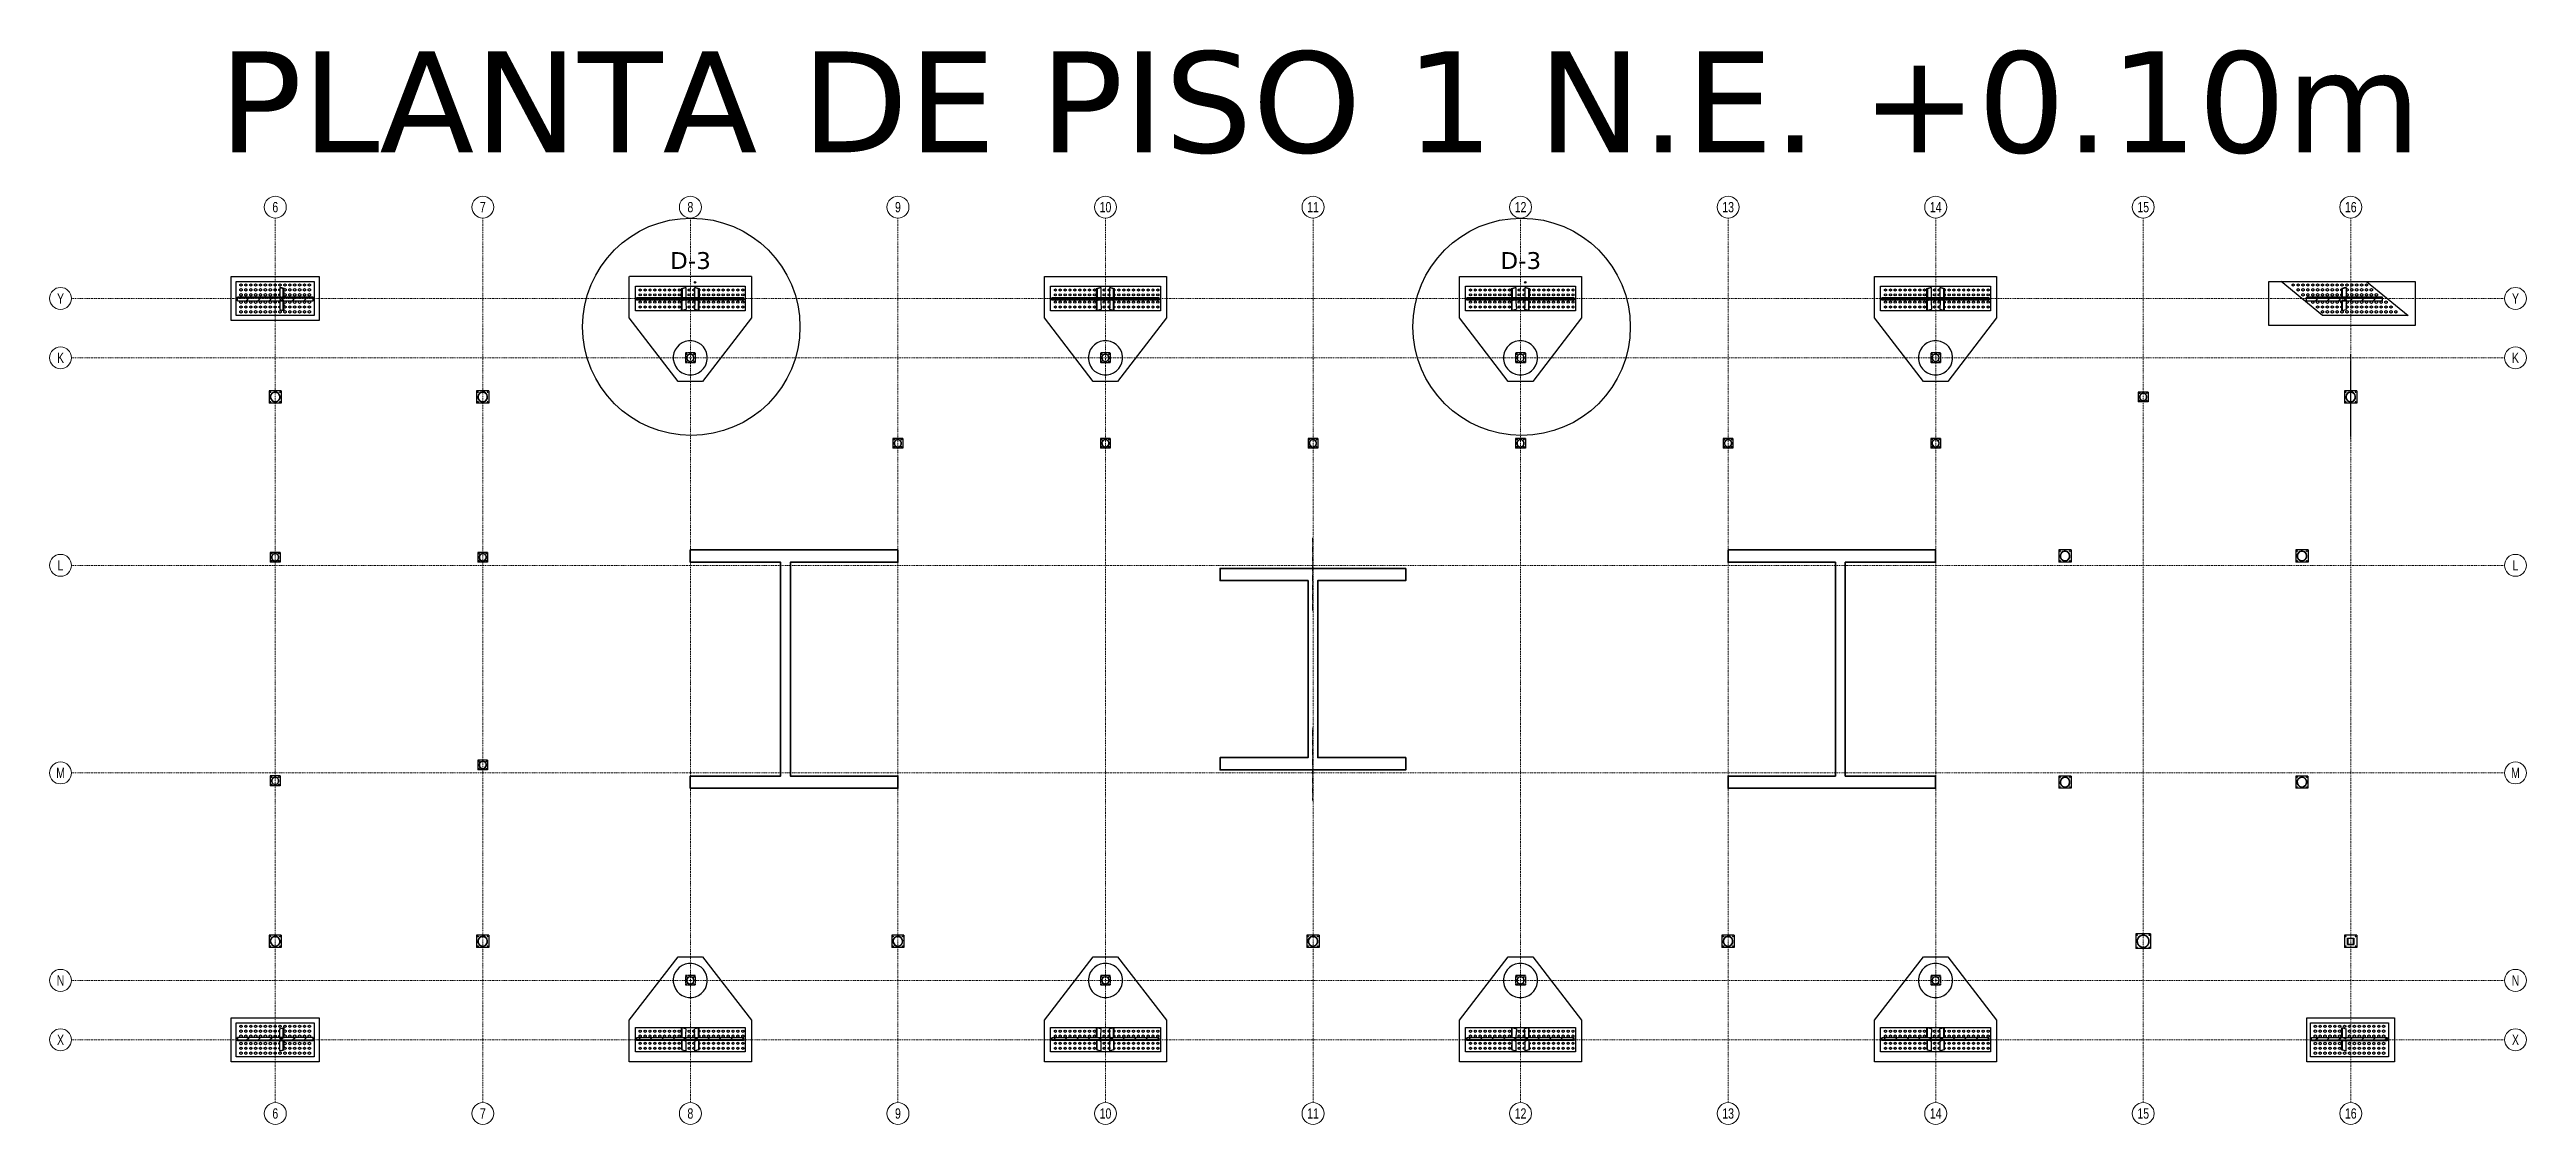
# Model space of a CAD drawing. Header units: millimetres. Extents: x 1541 to 289025, y -12015 to 47026.
# Drawn here: x 70546 to 77899, y -11969 to -8778 of the extents above; entities that cross this region are included whole.
import ezdxf
from ezdxf.enums import TextEntityAlignment as Align

# ---------------------------------------------------------------- set-up
doc = ezdxf.new("R2010")
doc.units = ezdxf.units.MM
doc.header["$LTSCALE"] = 0.1
for name, pattern in [('ACAD_ISO02W100', [15, 12, -3]), ('DASHDOTX2', [50.8, 25.4, -12.7, 0, -12.7]), ('DXK_LINE_DOT2', [3.9198, 1.9599, -1.9599]), ('DXK_LINE_DOT3', [5.9187, 2.979, -0.9799, 0.9799, -0.9799]), ('Grid Line', [3.33375, 1.905, -0.47625, 0.47625, -0.47625])]:
    doc.linetypes.add(name, pattern=pattern)
doc.layers.get('0').update_dxf_attribs({"color": 255})
for name, color, linetype in [('COTAS', 8, 'Continuous'), ('ROTÚLOS', 6, 'Continuous'), ('TEXTO GENRAL', 3, 'Continuous')]:
    doc.layers.add(name, color=color, linetype=linetype)
for name, color, linetype, lineweight in [('E_EJES', 8, 'Continuous', 9), ('E_EJES-1', 8, 'Grid Line', 9), ('E_MUROS-1', 2, 'Continuous', 35)]:
    doc.layers.add(name, color=color, linetype=linetype, lineweight=lineweight)
doc.styles.add('Swis721 LtCn BT_1', font='swisscl.ttf', dxfattribs={"height": 0.42})
doc.styles.add('TEXTO GENERAL', font='verdana.ttf', dxfattribs={"height": 0.9})

msp = doc.modelspace()

# ---------------------------------------------------------------- texts
at = {"layer": 'E_EJES', "style": 'Swis721 LtCn BT_1'}
for s, height, p in [('6', 30.4, (71216.2, -9245.6)), ('7', 30.4, (71832.3, -9245.6)), ('8', 30.4, (72448.5, -9245.6)), ('9', 30.4, (73064.7, -9245.6)), ('10', 30.45, (73680.8, -9245.6)), ('11', 30.45, (74297, -9245.6)), ('12', 30.45, (74913.1, -9245.6)), ('13', 30.45, (75529.3, -9245.6)), ('14', 30.45, (76145.5, -9245.6)), ('15', 30.45, (76761.6, -9245.6)), ('16', 30.45, (77377.8, -9245.6)), ('Y', 30.4, (70578.7, -9516.7)), ('Y', 30.4, (77866.7, -9516.7)), ('K', 30.4, (70578.7, -9692.9)), ('K', 30.4, (77866.7, -9692.9)), ('L', 30.4, (70578.7, -10309)), ('L', 30.4, (77866.7, -10309)), ('M', 30.4, (70578.7, -10925.2)), ('M', 30.4, (77866.7, -10925.2)), ('N', 30.4, (70578.7, -11541.3)), ('N', 30.4, (77866.7, -11541.3)), ('X', 30.4, (70578.7, -11717.5)), ('X', 30.4, (77866.7, -11717.5)), ('6', 30.4, (71216.2, -11936.3)), ('7', 30.4, (71832.3, -11936.3)), ('8', 30.4, (72448.5, -11936.3)), ('9', 30.4, (73064.7, -11936.3)), ('10', 30.45, (73680.8, -11936.3)), ('11', 30.45, (74297, -11936.3)), ('12', 30.45, (74913.1, -11936.3)), ('13', 30.45, (75529.3, -11936.3)), ('14', 30.45, (76145.5, -11936.3)), ('15', 30.45, (76761.6, -11936.3)), ('16', 30.45, (77377.8, -11936.3))]:
    msp.add_text(s, height=height, dxfattribs=at).set_placement(p, align=Align.MIDDLE_CENTER)
at = {"layer": 'ROTÚLOS', "style": 'TEXTO GENERAL'}
for p in [(72448.7, -9404.1), (74913.6, -9404.1)]:
    msp.add_text('D-3', height=50, dxfattribs=at).set_placement(p, align=Align.MIDDLE_CENTER)
at = {"layer": 'TEXTO GENRAL', "color": 3, "style": 'TEXTO GENERAL'}
msp.add_text('PLANTA DE PISO 1 N.E. +0.10m', height=300, dxfattribs=at).set_placement((74317.2, -8933.2), align=Align.MIDDLE_CENTER)

# ---------------------------------------------------------------- blocks, each defined once
blk = doc.blocks.new('Grid - CNI_NOMBRE EJES-372759-_26_00m_LOC COLUMNAS Y MUROS PISO 7')
at = {"layer": 'E_EJES'}
blk.add_circle((0, 0), 0.003, dxfattribs=at)

# ---------------------------------------------------------------- hatches: boundary and pattern name
at = {"linetype": 'Continuous'}
h = msp.add_hatch(dxfattribs=at)
h.set_pattern_fill('', scale=7.611392, style=0, pattern_type=0)
h.set_pattern_definition([(45, (71103.577, -9516.22), (-17.088, 17.088), [])])
h.paths.add_polyline_path([(71328.3, -9516.2), (71103.6, -9516.2), (71103.6, -9518.3), (71104.1, -9523.5), (71328.3, -9523.5)])
h = msp.add_hatch(dxfattribs=at)
h.set_pattern_fill('', scale=7.611392, style=0, pattern_type=0)
h.set_pattern_definition([(45, (72288.794, -9517.53), (-17.088, 17.088), [])])
h.paths.add_polyline_path([(72607.7, -9517.5), (72288.8, -9517.5), (72288.8, -9518.3), (72289, -9522.2), (72607.6, -9522.2), (72607.7, -9518.3)])
h = msp.add_hatch(dxfattribs=at)
h.set_pattern_fill('', scale=7.611392, style=0, pattern_type=0)
h.set_pattern_definition([(45, (73521.115, -9517.53), (-17.088, 17.088), [])])
h.paths.add_polyline_path([(73840.1, -9517.5), (73521.1, -9517.5), (73521.1, -9518.3), (73521.3, -9522.2), (73839.9, -9522.2), (73840.1, -9518.3)])
h = msp.add_hatch(dxfattribs=at)
h.set_pattern_fill('', scale=7.611392, style=0, pattern_type=0)
h.set_pattern_definition([(45, (74753.435, -9517.53), (-17.088, 17.088), [])])
h.paths.add_polyline_path([(75072.4, -9517.5), (74753.4, -9517.5), (74753.4, -9518.3), (74753.6, -9522.2), (75072.2, -9522.2), (75072.4, -9518.3)])
h = msp.add_hatch(dxfattribs=at)
h.set_pattern_fill('', scale=7.611392, style=0, pattern_type=0)
h.set_pattern_definition([(45, (75985.756, -9517.53), (-17.088, 17.088), [])])
h.paths.add_polyline_path([(76304.7, -9517.5), (75985.8, -9517.5), (75985.8, -9518.3), (75985.9, -9522.2), (76304.5, -9522.2), (76304.7, -9518.3)])
h = msp.add_hatch(dxfattribs=at)
h.set_pattern_fill('', scale=7.611392, style=0, pattern_type=0)
h.set_pattern_definition([(45, (77246.823, -9516.221), (-17.088, 17.088), [])])
h.paths.add_polyline_path([(77471.5, -9516.2), (77246.8, -9516.2), (77246.8, -9523.5), (77471.1, -9523.5), (77471.5, -9518.3)])
h = msp.add_hatch(dxfattribs=at)
h.set_pattern_fill('', scale=7.611392, style=0, pattern_type=0)
h.set_pattern_definition([(45, (72459.099, -9690.706), (-17.088, 17.088), [])])
h.paths.add_polyline_path([(72459.3, -9692.9), (72459.1, -9690.7), (72458.5, -9688.6), (72457.4, -9686.7), (72456.1, -9685), (72454.4, -9683.7), (72452.5, -9682.6), (72450.4, -9682), (72448.3, -9681.8), (72446.1, -9682), (72444, -9682.6), (72442.1, -9683.7), (72440.4, -9685), (72439.1, -9686.7), (72438, -9688.6), (72437.4, -9690.7), (72437.2, -9692.9), (72437.4, -9695), (72438, -9697.1), (72439.1, -9699), (72440.4, -9700.7), (72442.1, -9702.1), (72444, -9703.1), (72446.1, -9703.7), (72448.3, -9703.9), (72450.4, -9703.7), (72452.5, -9703.1), (72454.4, -9702.1), (72456.1, -9700.7), (72457.4, -9699), (72458.5, -9697.1), (72459.1, -9695)])
h.paths.add_polyline_path([(72457.8, -9696.8), (72456.8, -9698.6), (72455.6, -9700.2), (72454, -9701.5), (72452.2, -9702.4), (72450.3, -9703), (72448.3, -9703.2), (72446.2, -9703), (72444.3, -9702.4), (72442.5, -9701.5), (72441, -9700.2), (72439.7, -9698.6), (72438.7, -9696.8), (72438.1, -9694.9), (72437.9, -9692.9), (72438.1, -9690.8), (72438.7, -9688.9), (72439.7, -9687.1), (72441, -9685.6), (72442.5, -9684.3), (72444.3, -9683.3), (72446.2, -9682.7), (72448.3, -9682.5), (72450.3, -9682.7), (72452.2, -9683.3), (72454, -9684.3), (72455.6, -9685.6), (72456.8, -9687.1), (72457.8, -9688.9), (72458.4, -9690.8), (72458.6, -9692.9), (72458.4, -9694.9)])
h = msp.add_hatch(dxfattribs=at)
h.set_pattern_fill('', scale=7.611392, style=0, pattern_type=0)
h.set_pattern_definition([(45, (73691.42, -9690.706), (-17.088, 17.088), [])])
h.paths.add_polyline_path([(73691.6, -9692.9), (73691.4, -9690.7), (73690.8, -9688.6), (73689.8, -9686.7), (73688.4, -9685), (73686.7, -9683.7), (73684.8, -9682.6), (73682.7, -9682), (73680.6, -9681.8), (73678.4, -9682), (73676.3, -9682.6), (73674.4, -9683.7), (73672.8, -9685), (73671.4, -9686.7), (73670.4, -9688.6), (73669.7, -9690.7), (73669.5, -9692.9), (73669.7, -9695), (73670.4, -9697.1), (73671.4, -9699), (73672.8, -9700.7), (73674.4, -9702.1), (73676.3, -9703.1), (73678.4, -9703.7), (73680.6, -9703.9), (73682.7, -9703.7), (73684.8, -9703.1), (73686.7, -9702.1), (73688.4, -9700.7), (73689.8, -9699), (73690.8, -9697.1), (73691.4, -9695)])
h.paths.add_polyline_path([(73690.1, -9696.8), (73689.2, -9698.6), (73687.9, -9700.2), (73686.3, -9701.5), (73684.5, -9702.4), (73682.6, -9703), (73680.6, -9703.2), (73678.6, -9703), (73676.6, -9702.4), (73674.8, -9701.5), (73673.3, -9700.2), (73672, -9698.6), (73671, -9696.8), (73670.4, -9694.9), (73670.2, -9692.9), (73670.4, -9690.8), (73671, -9688.9), (73672, -9687.1), (73673.3, -9685.6), (73674.8, -9684.3), (73676.6, -9683.3), (73678.6, -9682.7), (73680.6, -9682.5), (73682.6, -9682.7), (73684.5, -9683.3), (73686.3, -9684.3), (73687.9, -9685.6), (73689.2, -9687.1), (73690.1, -9688.9), (73690.7, -9690.8), (73690.9, -9692.9), (73690.7, -9694.9)])
h = msp.add_hatch(dxfattribs=at)
h.set_pattern_fill('', scale=7.611392, style=0, pattern_type=0)
h.set_pattern_definition([(45, (74923.74, -9690.706), (-17.088, 17.088), [])])
h.paths.add_polyline_path([(74924, -9692.9), (74923.7, -9690.7), (74923.1, -9688.6), (74922.1, -9686.7), (74920.7, -9685), (74919, -9683.7), (74917.1, -9682.6), (74915.1, -9682), (74912.9, -9681.8), (74910.7, -9682), (74908.7, -9682.6), (74906.8, -9683.7), (74905.1, -9685), (74903.7, -9686.7), (74902.7, -9688.6), (74902.1, -9690.7), (74901.8, -9692.9), (74902.1, -9695), (74902.7, -9697.1), (74903.7, -9699), (74905.1, -9700.7), (74906.8, -9702.1), (74908.7, -9703.1), (74910.7, -9703.7), (74912.9, -9703.9), (74915.1, -9703.7), (74917.1, -9703.1), (74919, -9702.1), (74920.7, -9700.7), (74922.1, -9699), (74923.1, -9697.1), (74923.7, -9695)])
h.paths.add_polyline_path([(74922.4, -9696.8), (74921.5, -9698.6), (74920.2, -9700.2), (74918.6, -9701.5), (74916.9, -9702.4), (74914.9, -9703), (74912.9, -9703.2), (74910.9, -9703), (74908.9, -9702.4), (74907.2, -9701.5), (74905.6, -9700.2), (74904.3, -9698.6), (74903.4, -9696.8), (74902.8, -9694.9), (74902.6, -9692.9), (74902.8, -9690.8), (74903.4, -9688.9), (74904.3, -9687.1), (74905.6, -9685.6), (74907.2, -9684.3), (74908.9, -9683.3), (74910.9, -9682.7), (74912.9, -9682.5), (74914.9, -9682.7), (74916.9, -9683.3), (74918.6, -9684.3), (74920.2, -9685.6), (74921.5, -9687.1), (74922.4, -9688.9), (74923, -9690.8), (74923.2, -9692.9), (74923, -9694.9)])
h = msp.add_hatch(dxfattribs=at)
h.set_pattern_fill('', scale=7.611392, style=0, pattern_type=0)
h.set_pattern_definition([(45, (76156.06, -9690.706), (-17.088, 17.088), [])])
h.paths.add_polyline_path([(76156.3, -9692.9), (76156.1, -9690.7), (76155.4, -9688.6), (76154.4, -9686.7), (76153, -9685), (76151.4, -9683.7), (76149.4, -9682.6), (76147.4, -9682), (76145.2, -9681.8), (76143.1, -9682), (76141, -9682.6), (76139.1, -9683.7), (76137.4, -9685), (76136, -9686.7), (76135, -9688.6), (76134.4, -9690.7), (76134.2, -9692.9), (76134.4, -9695), (76135, -9697.1), (76136, -9699), (76137.4, -9700.7), (76139.1, -9702.1), (76141, -9703.1), (76143.1, -9703.7), (76145.2, -9703.9), (76147.4, -9703.7), (76149.4, -9703.1), (76151.4, -9702.1), (76153, -9700.7), (76154.4, -9699), (76155.4, -9697.1), (76156.1, -9695)])
h.paths.add_polyline_path([(76154.8, -9696.8), (76153.8, -9698.6), (76152.5, -9700.2), (76151, -9701.5), (76149.2, -9702.4), (76147.2, -9703), (76145.2, -9703.2), (76143.2, -9703), (76141.3, -9702.4), (76139.5, -9701.5), (76137.9, -9700.2), (76136.6, -9698.6), (76135.7, -9696.8), (76135.1, -9694.9), (76134.9, -9692.9), (76135.1, -9690.8), (76135.7, -9688.9), (76136.6, -9687.1), (76137.9, -9685.6), (76139.5, -9684.3), (76141.3, -9683.3), (76143.2, -9682.7), (76145.2, -9682.5), (76147.2, -9682.7), (76149.2, -9683.3), (76151, -9684.3), (76152.5, -9685.6), (76153.8, -9687.1), (76154.8, -9688.9), (76155.3, -9690.8), (76155.5, -9692.9), (76155.3, -9694.9)])
h = msp.add_hatch(color=96, dxfattribs=at)
h.paths.add_polyline_path([(71230.7, -9809.1), (71230.4, -9806.5), (71229.8, -9804), (71228.7, -9801.7), (71227.2, -9799.6), (71225.4, -9797.8), (71223.3, -9796.3), (71221, -9795.2), (71218.5, -9794.6), (71215.9, -9794.3), (71213.4, -9794.6), (71210.9, -9795.2), (71208.6, -9796.3), (71206.5, -9797.8), (71204.7, -9799.6), (71203.2, -9801.7), (71202.1, -9804), (71201.4, -9806.5), (71201.2, -9809.1), (71201.4, -9811.6), (71202.1, -9814.1), (71203.2, -9816.4), (71204.7, -9818.5), (71206.5, -9820.3), (71208.6, -9821.8), (71210.9, -9822.9), (71213.4, -9823.5), (71215.9, -9823.8), (71218.5, -9823.5), (71221, -9822.9), (71223.3, -9821.8), (71225.4, -9820.3), (71227.2, -9818.5), (71228.7, -9816.4), (71229.8, -9814.1), (71230.4, -9811.6)])
h.paths.add_polyline_path([(71228.9, -9813.8), (71227.9, -9816), (71226.5, -9818), (71224.8, -9819.7), (71222.9, -9821), (71220.7, -9822.1), (71218.3, -9822.7), (71215.9, -9822.9), (71213.5, -9822.7), (71211.2, -9822.1), (71209, -9821), (71207, -9819.7), (71205.3, -9818), (71203.9, -9816), (71202.9, -9813.8), (71202.3, -9811.5), (71202.1, -9809.1), (71202.3, -9806.7), (71202.9, -9804.3), (71203.9, -9802.1), (71205.3, -9800.2), (71207, -9798.5), (71209, -9797.1), (71211.2, -9796), (71213.5, -9795.4), (71215.9, -9795.2), (71218.3, -9795.4), (71220.7, -9796), (71222.9, -9797.1), (71224.8, -9798.5), (71226.5, -9800.2), (71227.9, -9802.1), (71228.9, -9804.3), (71229.6, -9806.7), (71229.8, -9809.1), (71229.6, -9811.5)])
h = msp.add_hatch(color=96, dxfattribs=at)
h.paths.add_polyline_path([(71846.8, -9809.1), (71846.6, -9806.5), (71845.9, -9804), (71844.8, -9801.7), (71843.4, -9799.6), (71841.6, -9797.8), (71839.5, -9796.3), (71837.1, -9795.2), (71834.7, -9794.6), (71832.1, -9794.3), (71829.5, -9794.6), (71827.1, -9795.2), (71824.7, -9796.3), (71822.6, -9797.8), (71820.8, -9799.6), (71819.4, -9801.7), (71818.3, -9804), (71817.6, -9806.5), (71817.4, -9809.1), (71817.6, -9811.6), (71818.3, -9814.1), (71819.4, -9816.4), (71820.8, -9818.5), (71822.6, -9820.3), (71824.7, -9821.8), (71827.1, -9822.9), (71829.5, -9823.5), (71832.1, -9823.8), (71834.7, -9823.5), (71837.1, -9822.9), (71839.5, -9821.8), (71841.6, -9820.3), (71843.4, -9818.5), (71844.8, -9816.4), (71845.9, -9814.1), (71846.6, -9811.6)])
h.paths.add_polyline_path([(71845.1, -9813.8), (71844.1, -9816), (71842.7, -9818), (71841, -9819.7), (71839, -9821), (71836.8, -9822.1), (71834.5, -9822.7), (71832.1, -9822.9), (71829.7, -9822.7), (71827.4, -9822.1), (71825.2, -9821), (71823.2, -9819.7), (71821.5, -9818), (71820.1, -9816), (71819.1, -9813.8), (71818.5, -9811.5), (71818.3, -9809.1), (71818.5, -9806.7), (71819.1, -9804.3), (71820.1, -9802.1), (71821.5, -9800.2), (71823.2, -9798.5), (71825.2, -9797.1), (71827.4, -9796), (71829.7, -9795.4), (71832.1, -9795.2), (71834.5, -9795.4), (71836.8, -9796), (71839, -9797.1), (71841, -9798.5), (71842.7, -9800.2), (71844.1, -9802.1), (71845.1, -9804.3), (71845.7, -9806.7), (71845.9, -9809.1), (71845.7, -9811.5)])
h = msp.add_hatch(color=96, dxfattribs=at)
h.paths.add_polyline_path([(76772.4, -9809.1), (76772.2, -9806.9), (76771.6, -9804.8), (76770.6, -9802.9), (76769.2, -9801.3), (76767.5, -9799.9), (76765.6, -9798.9), (76763.5, -9798.2), (76761.4, -9798), (76759.2, -9798.2), (76757.1, -9798.9), (76755.2, -9799.9), (76753.6, -9801.3), (76752.2, -9802.9), (76751.2, -9804.8), (76750.5, -9806.9), (76750.3, -9809.1), (76750.5, -9811.2), (76751.2, -9813.3), (76752.2, -9815.2), (76753.6, -9816.9), (76755.2, -9818.3), (76757.1, -9819.3), (76759.2, -9819.9), (76761.4, -9820.1), (76763.5, -9819.9), (76765.6, -9819.3), (76767.5, -9818.3), (76769.2, -9816.9), (76770.6, -9815.2), (76771.6, -9813.3), (76772.2, -9811.2)])
h.paths.add_polyline_path([(76770.9, -9813), (76770, -9814.8), (76768.7, -9816.4), (76767.1, -9817.7), (76765.3, -9818.6), (76763.4, -9819.2), (76761.4, -9819.4), (76759.4, -9819.2), (76757.4, -9818.6), (76755.6, -9817.7), (76754.1, -9816.4), (76752.8, -9814.8), (76751.8, -9813), (76751.2, -9811.1), (76751, -9809.1), (76751.2, -9807.1), (76751.8, -9805.1), (76752.8, -9803.3), (76754.1, -9801.8), (76755.6, -9800.5), (76757.4, -9799.5), (76759.4, -9798.9), (76761.4, -9798.7), (76763.4, -9798.9), (76765.3, -9799.5), (76767.1, -9800.5), (76768.7, -9801.8), (76770, -9803.3), (76770.9, -9805.1), (76771.5, -9807.1), (76771.7, -9809.1), (76771.5, -9811.1)])
h = msp.add_hatch(color=96, dxfattribs=at)
h.paths.add_polyline_path([(77392.3, -9809.1), (77392, -9806.5), (77391.4, -9804), (77390.3, -9801.7), (77388.8, -9799.6), (77387, -9797.8), (77384.9, -9796.3), (77382.6, -9795.2), (77380.1, -9794.6), (77377.5, -9794.3), (77375, -9794.6), (77372.5, -9795.2), (77370.2, -9796.3), (77368.1, -9797.8), (77366.3, -9799.6), (77364.8, -9801.7), (77363.7, -9804), (77363, -9806.5), (77362.8, -9809.1), (77363, -9811.6), (77363.7, -9814.1), (77364.8, -9816.4), (77366.3, -9818.5), (77368.1, -9820.3), (77370.2, -9821.8), (77372.5, -9822.9), (77375, -9823.5), (77377.5, -9823.8), (77380.1, -9823.5), (77382.6, -9822.9), (77384.9, -9821.8), (77387, -9820.3), (77388.8, -9818.5), (77390.3, -9816.4), (77391.4, -9814.1), (77392, -9811.6)])
h.paths.add_polyline_path([(77390.5, -9813.8), (77389.5, -9816), (77388.1, -9818), (77386.4, -9819.7), (77384.5, -9821), (77382.3, -9822.1), (77379.9, -9822.7), (77377.5, -9822.9), (77375.1, -9822.7), (77372.8, -9822.1), (77370.6, -9821), (77368.6, -9819.7), (77366.9, -9818), (77365.5, -9816), (77364.5, -9813.8), (77363.9, -9811.5), (77363.7, -9809.1), (77363.9, -9806.7), (77364.5, -9804.3), (77365.5, -9802.1), (77366.9, -9800.2), (77368.6, -9798.5), (77370.6, -9797.1), (77372.8, -9796), (77375.1, -9795.4), (77377.5, -9795.2), (77379.9, -9795.4), (77382.3, -9796), (77384.5, -9797.1), (77386.4, -9798.5), (77388.1, -9800.2), (77389.5, -9802.1), (77390.5, -9804.3), (77391.2, -9806.7), (77391.4, -9809.1), (77391.2, -9811.5)])
h = msp.add_hatch(color=96, dxfattribs=at)
h.paths.add_polyline_path([(73075.5, -9946.6), (73075.3, -9944.4), (73074.6, -9942.4), (73073.6, -9940.4), (73072.2, -9938.8), (73070.6, -9937.4), (73068.6, -9936.4), (73066.6, -9935.7), (73064.4, -9935.5), (73062.3, -9935.7), (73060.2, -9936.4), (73058.3, -9937.4), (73056.6, -9938.8), (73055.2, -9940.4), (73054.2, -9942.4), (73053.6, -9944.4), (73053.4, -9946.6), (73053.6, -9948.7), (73054.2, -9950.8), (73055.2, -9952.7), (73056.6, -9954.4), (73058.3, -9955.8), (73060.2, -9956.8), (73062.3, -9957.4), (73064.4, -9957.6), (73066.6, -9957.4), (73068.6, -9956.8), (73070.6, -9955.8), (73072.2, -9954.4), (73073.6, -9952.7), (73074.6, -9950.8), (73075.3, -9948.7)])
h.paths.add_polyline_path([(73074, -9950.5), (73073, -9952.3), (73071.7, -9953.9), (73070.2, -9955.2), (73068.4, -9956.1), (73066.4, -9956.7), (73064.4, -9956.9), (73062.4, -9956.7), (73060.5, -9956.1), (73058.7, -9955.2), (73057.1, -9953.9), (73055.8, -9952.3), (73054.9, -9950.5), (73054.3, -9948.6), (73054.1, -9946.6), (73054.3, -9944.6), (73054.9, -9942.6), (73055.8, -9940.8), (73057.1, -9939.3), (73058.7, -9938), (73060.5, -9937), (73062.4, -9936.5), (73064.4, -9936.3), (73066.4, -9936.5), (73068.4, -9937), (73070.2, -9938), (73071.7, -9939.3), (73073, -9940.8), (73074, -9942.6), (73074.5, -9944.6), (73074.7, -9946.6), (73074.5, -9948.6)])
h = msp.add_hatch(color=96, dxfattribs=at)
h.paths.add_polyline_path([(73691.6, -9946.6), (73691.4, -9944.4), (73690.8, -9942.4), (73689.8, -9940.4), (73688.4, -9938.8), (73686.7, -9937.4), (73684.8, -9936.4), (73682.7, -9935.7), (73680.6, -9935.5), (73678.4, -9935.7), (73676.3, -9936.4), (73674.4, -9937.4), (73672.8, -9938.8), (73671.4, -9940.4), (73670.4, -9942.4), (73669.7, -9944.4), (73669.5, -9946.6), (73669.7, -9948.7), (73670.4, -9950.8), (73671.4, -9952.7), (73672.8, -9954.4), (73674.4, -9955.8), (73676.3, -9956.8), (73678.4, -9957.4), (73680.6, -9957.6), (73682.7, -9957.4), (73684.8, -9956.8), (73686.7, -9955.8), (73688.4, -9954.4), (73689.8, -9952.7), (73690.8, -9950.8), (73691.4, -9948.7)])
h.paths.add_polyline_path([(73690.1, -9950.5), (73689.2, -9952.3), (73687.9, -9953.9), (73686.3, -9955.2), (73684.5, -9956.1), (73682.6, -9956.7), (73680.6, -9956.9), (73678.6, -9956.7), (73676.6, -9956.1), (73674.8, -9955.2), (73673.3, -9953.9), (73672, -9952.3), (73671, -9950.5), (73670.4, -9948.6), (73670.2, -9946.6), (73670.4, -9944.6), (73671, -9942.6), (73672, -9940.8), (73673.3, -9939.3), (73674.8, -9938), (73676.6, -9937), (73678.6, -9936.5), (73680.6, -9936.3), (73682.6, -9936.5), (73684.5, -9937), (73686.3, -9938), (73687.9, -9939.3), (73689.2, -9940.8), (73690.1, -9942.6), (73690.7, -9944.6), (73690.9, -9946.6), (73690.7, -9948.6)])
h = msp.add_hatch(color=96, dxfattribs=at)
h.paths.add_polyline_path([(74307.8, -9946.6), (74307.6, -9944.4), (74307, -9942.4), (74305.9, -9940.4), (74304.6, -9938.8), (74302.9, -9937.4), (74301, -9936.4), (74298.9, -9935.7), (74296.7, -9935.5), (74294.6, -9935.7), (74292.5, -9936.4), (74290.6, -9937.4), (74288.9, -9938.8), (74287.5, -9940.4), (74286.5, -9942.4), (74285.9, -9944.4), (74285.7, -9946.6), (74285.9, -9948.7), (74286.5, -9950.8), (74287.5, -9952.7), (74288.9, -9954.4), (74290.6, -9955.8), (74292.5, -9956.8), (74294.6, -9957.4), (74296.7, -9957.6), (74298.9, -9957.4), (74301, -9956.8), (74302.9, -9955.8), (74304.6, -9954.4), (74305.9, -9952.7), (74307, -9950.8), (74307.6, -9948.7)])
h.paths.add_polyline_path([(74306.3, -9950.5), (74305.3, -9952.3), (74304, -9953.9), (74302.5, -9955.2), (74300.7, -9956.1), (74298.8, -9956.7), (74296.7, -9956.9), (74294.7, -9956.7), (74292.8, -9956.1), (74291, -9955.2), (74289.4, -9953.9), (74288.1, -9952.3), (74287.2, -9950.5), (74286.6, -9948.6), (74286.4, -9946.6), (74286.6, -9944.6), (74287.2, -9942.6), (74288.1, -9940.8), (74289.4, -9939.3), (74291, -9938), (74292.8, -9937), (74294.7, -9936.5), (74296.7, -9936.3), (74298.8, -9936.5), (74300.7, -9937), (74302.5, -9938), (74304, -9939.3), (74305.3, -9940.8), (74306.3, -9942.6), (74306.9, -9944.6), (74307.1, -9946.6), (74306.9, -9948.6)])
h = msp.add_hatch(color=96, dxfattribs=at)
h.paths.add_polyline_path([(74923.9, -9946.6), (74923.7, -9944.4), (74923.1, -9942.3), (74922.1, -9940.4), (74920.7, -9938.8), (74919, -9937.4), (74917.1, -9936.4), (74915, -9935.7), (74912.9, -9935.5), (74910.7, -9935.7), (74908.7, -9936.4), (74906.7, -9937.4), (74905.1, -9938.8), (74903.7, -9940.4), (74902.7, -9942.3), (74902, -9944.4), (74901.8, -9946.6), (74902, -9948.7), (74902.7, -9950.8), (74903.7, -9952.7), (74905.1, -9954.4), (74906.7, -9955.8), (74908.7, -9956.8), (74910.7, -9957.4), (74912.9, -9957.6), (74915, -9957.4), (74917.1, -9956.8), (74919, -9955.8), (74920.7, -9954.4), (74922.1, -9952.7), (74923.1, -9950.8), (74923.7, -9948.7)])
h.paths.add_polyline_path([(74922.4, -9950.5), (74921.5, -9952.3), (74920.2, -9953.9), (74918.6, -9955.2), (74916.8, -9956.1), (74914.9, -9956.7), (74912.9, -9956.9), (74910.9, -9956.7), (74908.9, -9956.1), (74907.2, -9955.2), (74905.6, -9953.9), (74904.3, -9952.3), (74903.3, -9950.5), (74902.8, -9948.6), (74902.6, -9946.6), (74902.8, -9944.6), (74903.3, -9942.6), (74904.3, -9940.8), (74905.6, -9939.3), (74907.2, -9938), (74908.9, -9937), (74910.9, -9936.4), (74912.9, -9936.2), (74914.9, -9936.4), (74916.8, -9937), (74918.6, -9938), (74920.2, -9939.3), (74921.5, -9940.8), (74922.4, -9942.6), (74923, -9944.6), (74923.2, -9946.6), (74923, -9948.6)])
h = msp.add_hatch(color=96, dxfattribs=at)
h.paths.add_polyline_path([(75540.1, -9946.6), (75539.9, -9944.4), (75539.3, -9942.4), (75538.2, -9940.4), (75536.9, -9938.8), (75535.2, -9937.4), (75533.3, -9936.4), (75531.2, -9935.7), (75529.1, -9935.5), (75526.9, -9935.7), (75524.8, -9936.4), (75522.9, -9937.4), (75521.2, -9938.8), (75519.9, -9940.4), (75518.8, -9942.4), (75518.2, -9944.4), (75518, -9946.6), (75518.2, -9948.7), (75518.8, -9950.8), (75519.9, -9952.7), (75521.2, -9954.4), (75522.9, -9955.8), (75524.8, -9956.8), (75526.9, -9957.4), (75529.1, -9957.6), (75531.2, -9957.4), (75533.3, -9956.8), (75535.2, -9955.8), (75536.9, -9954.4), (75538.2, -9952.7), (75539.3, -9950.8), (75539.9, -9948.7)])
h.paths.add_polyline_path([(75538.6, -9950.5), (75537.6, -9952.3), (75536.4, -9953.9), (75534.8, -9955.2), (75533, -9956.1), (75531.1, -9956.7), (75529.1, -9956.9), (75527, -9956.7), (75525.1, -9956.1), (75523.3, -9955.2), (75521.8, -9953.9), (75520.5, -9952.3), (75519.5, -9950.5), (75518.9, -9948.6), (75518.7, -9946.6), (75518.9, -9944.6), (75519.5, -9942.6), (75520.5, -9940.8), (75521.8, -9939.3), (75523.3, -9938), (75525.1, -9937), (75527, -9936.5), (75529.1, -9936.3), (75531.1, -9936.5), (75533, -9937), (75534.8, -9938), (75536.4, -9939.3), (75537.6, -9940.8), (75538.6, -9942.6), (75539.2, -9944.6), (75539.4, -9946.6), (75539.2, -9948.6)])
h = msp.add_hatch(color=96, dxfattribs=at)
h.paths.add_polyline_path([(76156.3, -9946.6), (76156.1, -9944.4), (76155.4, -9942.4), (76154.4, -9940.4), (76153, -9938.8), (76151.4, -9937.4), (76149.4, -9936.4), (76147.4, -9935.7), (76145.2, -9935.5), (76143.1, -9935.7), (76141, -9936.4), (76139.1, -9937.4), (76137.4, -9938.8), (76136, -9940.4), (76135, -9942.4), (76134.4, -9944.4), (76134.2, -9946.6), (76134.4, -9948.7), (76135, -9950.8), (76136, -9952.7), (76137.4, -9954.4), (76139.1, -9955.8), (76141, -9956.8), (76143.1, -9957.4), (76145.2, -9957.6), (76147.4, -9957.4), (76149.4, -9956.8), (76151.4, -9955.8), (76153, -9954.4), (76154.4, -9952.7), (76155.4, -9950.8), (76156.1, -9948.7)])
h.paths.add_polyline_path([(76154.8, -9950.5), (76153.8, -9952.3), (76152.5, -9953.9), (76151, -9955.2), (76149.2, -9956.1), (76147.2, -9956.7), (76145.2, -9956.9), (76143.2, -9956.7), (76141.3, -9956.1), (76139.5, -9955.2), (76137.9, -9953.9), (76136.6, -9952.3), (76135.7, -9950.5), (76135.1, -9948.6), (76134.9, -9946.6), (76135.1, -9944.6), (76135.7, -9942.6), (76136.6, -9940.8), (76137.9, -9939.3), (76139.5, -9938), (76141.3, -9937), (76143.2, -9936.5), (76145.2, -9936.3), (76147.2, -9936.5), (76149.2, -9937), (76151, -9938), (76152.5, -9939.3), (76153.8, -9940.8), (76154.8, -9942.6), (76155.3, -9944.6), (76155.5, -9946.6), (76155.3, -9948.6)])
h = msp.add_hatch(color=96, dxfattribs=at)
h.paths.add_polyline_path([(71227, -10285.1), (71226.8, -10282.9), (71226.1, -10280.9), (71225.1, -10279), (71223.8, -10277.3), (71222.1, -10275.9), (71220.2, -10274.9), (71218.1, -10274.3), (71215.9, -10274), (71213.8, -10274.3), (71211.7, -10274.9), (71209.8, -10275.9), (71208.1, -10277.3), (71206.7, -10279), (71205.7, -10280.9), (71205.1, -10282.9), (71204.9, -10285.1), (71205.1, -10287.3), (71205.7, -10289.3), (71206.7, -10291.2), (71208.1, -10292.9), (71209.8, -10294.3), (71211.7, -10295.3), (71213.8, -10295.9), (71215.9, -10296.2), (71218.1, -10295.9), (71220.2, -10295.3), (71222.1, -10294.3), (71223.8, -10292.9), (71225.1, -10291.2), (71226.1, -10289.3), (71226.8, -10287.3)])
h.paths.add_polyline_path([(71225.5, -10289.1), (71224.5, -10290.8), (71223.2, -10292.4), (71221.7, -10293.7), (71219.9, -10294.6), (71218, -10295.2), (71215.9, -10295.4), (71213.9, -10295.2), (71212, -10294.6), (71210.2, -10293.7), (71208.6, -10292.4), (71207.3, -10290.8), (71206.4, -10289.1), (71205.8, -10287.1), (71205.6, -10285.1), (71205.8, -10283.1), (71206.4, -10281.1), (71207.3, -10279.4), (71208.6, -10277.8), (71210.2, -10276.5), (71212, -10275.6), (71213.9, -10275), (71215.9, -10274.8), (71218, -10275), (71219.9, -10275.6), (71221.7, -10276.5), (71223.2, -10277.8), (71224.5, -10279.4), (71225.5, -10281.1), (71226.1, -10283.1), (71226.3, -10285.1), (71226.1, -10287.1)])
h = msp.add_hatch(color=96, dxfattribs=at)
h.paths.add_polyline_path([(71843.2, -10285.1), (71842.9, -10282.9), (71842.3, -10280.9), (71841.3, -10279), (71839.9, -10277.3), (71838.2, -10275.9), (71836.3, -10274.9), (71834.3, -10274.3), (71832.1, -10274), (71829.9, -10274.3), (71827.9, -10274.9), (71826, -10275.9), (71824.3, -10277.3), (71822.9, -10279), (71821.9, -10280.9), (71821.3, -10282.9), (71821, -10285.1), (71821.3, -10287.3), (71821.9, -10289.3), (71822.9, -10291.2), (71824.3, -10292.9), (71826, -10294.3), (71827.9, -10295.3), (71829.9, -10295.9), (71832.1, -10296.2), (71834.3, -10295.9), (71836.3, -10295.3), (71838.2, -10294.3), (71839.9, -10292.9), (71841.3, -10291.2), (71842.3, -10289.3), (71842.9, -10287.3)])
h.paths.add_polyline_path([(71841.6, -10289.1), (71840.7, -10290.8), (71839.4, -10292.4), (71837.8, -10293.7), (71836, -10294.6), (71834.1, -10295.2), (71832.1, -10295.4), (71830.1, -10295.2), (71828.1, -10294.6), (71826.4, -10293.7), (71824.8, -10292.4), (71823.5, -10290.8), (71822.6, -10289.1), (71822, -10287.1), (71821.8, -10285.1), (71822, -10283.1), (71822.6, -10281.1), (71823.5, -10279.4), (71824.8, -10277.8), (71826.4, -10276.5), (71828.1, -10275.6), (71830.1, -10275), (71832.1, -10274.8), (71834.1, -10275), (71836, -10275.6), (71837.8, -10276.5), (71839.4, -10277.8), (71840.7, -10279.4), (71841.6, -10281.1), (71842.2, -10283.1), (71842.4, -10285.1), (71842.2, -10287.1)])
h = msp.add_hatch(dxfattribs=at)
h.set_pattern_fill('', scale=7.611392, style=0, pattern_type=0)
h.set_pattern_definition([(45, (76543.9, -10278.892), (-17.088, 17.088), [])])
h.paths.add_polyline_path([(76544.1, -10281.4), (76543.9, -10278.9), (76543.2, -10276.4), (76542.2, -10274.1), (76540.7, -10272), (76538.9, -10270.2), (76536.8, -10268.7), (76534.4, -10267.6), (76532, -10267), (76529.4, -10266.7), (76526.9, -10267), (76524.4, -10267.6), (76522.1, -10268.7), (76520, -10270.2), (76518.1, -10272), (76516.7, -10274.1), (76515.6, -10276.4), (76514.9, -10278.9), (76514.7, -10281.4), (76514.9, -10284), (76515.6, -10286.5), (76516.7, -10288.8), (76518.1, -10290.9), (76520, -10292.7), (76522.1, -10294.2), (76524.4, -10295.3), (76526.9, -10295.9), (76529.4, -10296.2), (76532, -10295.9), (76534.4, -10295.3), (76536.8, -10294.2), (76538.9, -10292.7), (76540.7, -10290.9), (76542.2, -10288.8), (76543.2, -10286.5), (76543.9, -10284)])
h.paths.add_polyline_path([(76542.4, -10286.2), (76541.4, -10288.4), (76540, -10290.3), (76538.3, -10292.1), (76536.3, -10293.4), (76534.1, -10294.5), (76531.8, -10295.1), (76529.4, -10295.3), (76527, -10295.1), (76524.7, -10294.5), (76522.5, -10293.4), (76520.5, -10292.1), (76518.8, -10290.3), (76517.4, -10288.4), (76516.4, -10286.2), (76515.8, -10283.9), (76515.6, -10281.4), (76515.8, -10279), (76516.4, -10276.7), (76517.4, -10274.5), (76518.8, -10272.5), (76520.5, -10270.8), (76522.5, -10269.5), (76524.7, -10268.4), (76527, -10267.8), (76529.4, -10267.6), (76531.8, -10267.8), (76534.1, -10268.4), (76536.3, -10269.5), (76538.3, -10270.8), (76540, -10272.5), (76541.4, -10274.5), (76542.4, -10276.7), (76543, -10279), (76543.3, -10281.4), (76543, -10283.9)])
h = msp.add_hatch(dxfattribs=at)
h.set_pattern_fill('', scale=7.611392, style=0, pattern_type=0)
h.set_pattern_definition([(45, (77247.342, -10278.892), (-17.088, 17.088), [])])
h.paths.add_polyline_path([(77247.6, -10281.4), (77247.3, -10278.9), (77246.7, -10276.4), (77245.6, -10274.1), (77244.1, -10272), (77242.3, -10270.2), (77240.2, -10268.7), (77237.9, -10267.6), (77235.4, -10267), (77232.8, -10266.7), (77230.3, -10267), (77227.8, -10267.6), (77225.5, -10268.7), (77223.4, -10270.2), (77221.6, -10272), (77220.1, -10274.1), (77219, -10276.4), (77218.4, -10278.9), (77218.1, -10281.4), (77218.4, -10284), (77219, -10286.5), (77220.1, -10288.8), (77221.6, -10290.9), (77223.4, -10292.7), (77225.5, -10294.2), (77227.8, -10295.3), (77230.3, -10295.9), (77232.8, -10296.2), (77235.4, -10295.9), (77237.9, -10295.3), (77240.2, -10294.2), (77242.3, -10292.7), (77244.1, -10290.9), (77245.6, -10288.8), (77246.7, -10286.5), (77247.3, -10284)])
h.paths.add_polyline_path([(77245.9, -10286.2), (77244.8, -10288.4), (77243.5, -10290.3), (77241.7, -10292.1), (77239.8, -10293.4), (77237.6, -10294.5), (77235.3, -10295.1), (77232.8, -10295.3), (77230.4, -10295.1), (77228.1, -10294.5), (77225.9, -10293.4), (77224, -10292.1), (77222.2, -10290.3), (77220.9, -10288.4), (77219.8, -10286.2), (77219.2, -10283.9), (77219, -10281.4), (77219.2, -10279), (77219.8, -10276.7), (77220.9, -10274.5), (77222.2, -10272.5), (77224, -10270.8), (77225.9, -10269.5), (77228.1, -10268.4), (77230.4, -10267.8), (77232.8, -10267.6), (77235.3, -10267.8), (77237.6, -10268.4), (77239.8, -10269.5), (77241.7, -10270.8), (77243.5, -10272.5), (77244.8, -10274.5), (77245.9, -10276.7), (77246.5, -10279), (77246.7, -10281.4), (77246.5, -10283.9)])
h = msp.add_hatch(color=96, dxfattribs=at)
h.paths.add_polyline_path([(71227, -10948.9), (71226.8, -10946.7), (71226.1, -10944.7), (71225.1, -10942.8), (71223.8, -10941.1), (71222.1, -10939.7), (71220.2, -10938.7), (71218.1, -10938.1), (71215.9, -10937.8), (71213.8, -10938.1), (71211.7, -10938.7), (71209.8, -10939.7), (71208.1, -10941.1), (71206.7, -10942.8), (71205.7, -10944.7), (71205.1, -10946.7), (71204.9, -10948.9), (71205.1, -10951.1), (71205.7, -10953.1), (71206.7, -10955), (71208.1, -10956.7), (71209.8, -10958.1), (71211.7, -10959.1), (71213.8, -10959.7), (71215.9, -10959.9), (71218.1, -10959.7), (71220.2, -10959.1), (71222.1, -10958.1), (71223.8, -10956.7), (71225.1, -10955), (71226.1, -10953.1), (71226.8, -10951.1)])
h.paths.add_polyline_path([(71225.5, -10952.8), (71224.5, -10954.6), (71223.2, -10956.2), (71221.7, -10957.5), (71219.9, -10958.4), (71218, -10959), (71215.9, -10959.2), (71213.9, -10959), (71212, -10958.4), (71210.2, -10957.5), (71208.6, -10956.2), (71207.3, -10954.6), (71206.4, -10952.8), (71205.8, -10950.9), (71205.6, -10948.9), (71205.8, -10946.9), (71206.4, -10944.9), (71207.3, -10943.2), (71208.6, -10941.6), (71210.2, -10940.3), (71212, -10939.4), (71213.9, -10938.8), (71215.9, -10938.6), (71218, -10938.8), (71219.9, -10939.4), (71221.7, -10940.3), (71223.2, -10941.6), (71224.5, -10943.2), (71225.5, -10944.9), (71226.1, -10946.9), (71226.3, -10948.9), (71226.1, -10950.9)])
h = msp.add_hatch(color=96, dxfattribs=at)
h.paths.add_polyline_path([(71843.2, -10901.8), (71842.9, -10899.6), (71842.3, -10897.6), (71841.3, -10895.7), (71839.9, -10894), (71838.2, -10892.6), (71836.3, -10891.6), (71834.3, -10891), (71832.1, -10890.7), (71829.9, -10891), (71827.9, -10891.6), (71826, -10892.6), (71824.3, -10894), (71822.9, -10895.7), (71821.9, -10897.6), (71821.3, -10899.6), (71821, -10901.8), (71821.3, -10904), (71821.9, -10906), (71822.9, -10907.9), (71824.3, -10909.6), (71826, -10911), (71827.9, -10912), (71829.9, -10912.6), (71832.1, -10912.9), (71834.3, -10912.6), (71836.3, -10912), (71838.2, -10911), (71839.9, -10909.6), (71841.3, -10907.9), (71842.3, -10906), (71842.9, -10904)])
h.paths.add_polyline_path([(71841.6, -10905.8), (71840.7, -10907.5), (71839.4, -10909.1), (71837.8, -10910.4), (71836, -10911.3), (71834.1, -10911.9), (71832.1, -10912.1), (71830.1, -10911.9), (71828.1, -10911.3), (71826.4, -10910.4), (71824.8, -10909.1), (71823.5, -10907.5), (71822.6, -10905.8), (71822, -10903.8), (71821.8, -10901.8), (71822, -10899.8), (71822.6, -10897.9), (71823.5, -10896.1), (71824.8, -10894.5), (71826.4, -10893.2), (71828.1, -10892.3), (71830.1, -10891.7), (71832.1, -10891.5), (71834.1, -10891.7), (71836, -10892.3), (71837.8, -10893.2), (71839.4, -10894.5), (71840.7, -10896.1), (71841.6, -10897.9), (71842.2, -10899.8), (71842.4, -10901.8), (71842.2, -10903.8)])
h = msp.add_hatch(color=96, dxfattribs=at)
h.paths.add_polyline_path([(76544.1, -10952.7), (76543.9, -10950.1), (76543.2, -10947.7), (76542.2, -10945.3), (76540.7, -10943.2), (76538.9, -10941.4), (76536.8, -10940), (76534.4, -10938.9), (76532, -10938.2), (76529.4, -10938), (76526.9, -10938.2), (76524.4, -10938.9), (76522.1, -10940), (76520, -10941.4), (76518.1, -10943.2), (76516.7, -10945.3), (76515.6, -10947.7), (76514.9, -10950.1), (76514.7, -10952.7), (76514.9, -10955.3), (76515.6, -10957.7), (76516.7, -10960.1), (76518.1, -10962.2), (76520, -10964), (76522.1, -10965.4), (76524.4, -10966.5), (76526.9, -10967.2), (76529.4, -10967.4), (76532, -10967.2), (76534.4, -10966.5), (76536.8, -10965.4), (76538.9, -10964), (76540.7, -10962.2), (76542.2, -10960.1), (76543.2, -10957.7), (76543.9, -10955.3)])
h.paths.add_polyline_path([(76542.4, -10957.4), (76541.4, -10959.6), (76540, -10961.6), (76538.3, -10963.3), (76536.3, -10964.7), (76534.1, -10965.7), (76531.8, -10966.3), (76529.4, -10966.5), (76527, -10966.3), (76524.7, -10965.7), (76522.5, -10964.7), (76520.5, -10963.3), (76518.8, -10961.6), (76517.4, -10959.6), (76516.4, -10957.4), (76515.8, -10955.1), (76515.6, -10952.7), (76515.8, -10950.3), (76516.4, -10948), (76517.4, -10945.8), (76518.8, -10943.8), (76520.5, -10942.1), (76522.5, -10940.7), (76524.7, -10939.7), (76527, -10939.1), (76529.4, -10938.9), (76531.8, -10939.1), (76534.1, -10939.7), (76536.3, -10940.7), (76538.3, -10942.1), (76540, -10943.8), (76541.4, -10945.8), (76542.4, -10948), (76543, -10950.3), (76543.3, -10952.7), (76543, -10955.1)])
h = msp.add_hatch(color=96, dxfattribs=at)
h.paths.add_polyline_path([(77247.3, -10952.7), (77247.1, -10950.1), (77246.4, -10947.7), (77245.3, -10945.3), (77243.8, -10943.2), (77242, -10941.4), (77239.9, -10940), (77237.6, -10938.9), (77235.1, -10938.2), (77232.6, -10938), (77230, -10938.2), (77227.5, -10938.9), (77225.2, -10940), (77223.1, -10941.4), (77221.3, -10943.2), (77219.8, -10945.3), (77218.7, -10947.7), (77218.1, -10950.1), (77217.8, -10952.7), (77218.1, -10955.3), (77218.7, -10957.7), (77219.8, -10960.1), (77221.3, -10962.2), (77223.1, -10964), (77225.2, -10965.4), (77227.5, -10966.5), (77230, -10967.2), (77232.6, -10967.4), (77235.1, -10967.2), (77237.6, -10966.5), (77239.9, -10965.4), (77242, -10964), (77243.8, -10962.2), (77245.3, -10960.1), (77246.4, -10957.7), (77247.1, -10955.3)])
h.paths.add_polyline_path([(77245.6, -10957.4), (77244.6, -10959.6), (77243.2, -10961.6), (77241.5, -10963.3), (77239.5, -10964.7), (77237.3, -10965.7), (77235, -10966.3), (77232.6, -10966.5), (77230.2, -10966.3), (77227.8, -10965.7), (77225.6, -10964.7), (77223.7, -10963.3), (77222, -10961.6), (77220.6, -10959.6), (77219.5, -10957.4), (77218.9, -10955.1), (77218.7, -10952.7), (77218.9, -10950.3), (77219.5, -10948), (77220.6, -10945.8), (77222, -10943.8), (77223.7, -10942.1), (77225.6, -10940.7), (77227.8, -10939.7), (77230.2, -10939.1), (77232.6, -10938.9), (77235, -10939.1), (77237.3, -10939.7), (77239.5, -10940.7), (77241.5, -10942.1), (77243.2, -10943.8), (77244.6, -10945.8), (77245.6, -10948), (77246.2, -10950.3), (77246.4, -10952.7), (77246.2, -10955.1)])
h = msp.add_hatch(color=96, dxfattribs=at)
h.paths.add_polyline_path([(71230.7, -11425.1), (71230.4, -11422.6), (71229.8, -11420.1), (71228.7, -11417.8), (71227.2, -11415.7), (71225.4, -11413.8), (71223.3, -11412.4), (71221, -11411.3), (71218.5, -11410.6), (71215.9, -11410.4), (71213.4, -11410.6), (71210.9, -11411.3), (71208.6, -11412.4), (71206.5, -11413.8), (71204.7, -11415.7), (71203.2, -11417.8), (71202.1, -11420.1), (71201.4, -11422.6), (71201.2, -11425.1), (71201.4, -11427.7), (71202.1, -11430.2), (71203.2, -11432.5), (71204.7, -11434.6), (71206.5, -11436.4), (71208.6, -11437.9), (71210.9, -11438.9), (71213.4, -11439.6), (71215.9, -11439.8), (71218.5, -11439.6), (71221, -11438.9), (71223.3, -11437.9), (71225.4, -11436.4), (71227.2, -11434.6), (71228.7, -11432.5), (71229.8, -11430.2), (71230.4, -11427.7)])
h.paths.add_polyline_path([(71228.9, -11429.9), (71227.9, -11432), (71226.5, -11434), (71224.8, -11435.7), (71222.9, -11437.1), (71220.7, -11438.1), (71218.3, -11438.8), (71215.9, -11439), (71213.5, -11438.8), (71211.2, -11438.1), (71209, -11437.1), (71207, -11435.7), (71205.3, -11434), (71203.9, -11432), (71202.9, -11429.9), (71202.3, -11427.5), (71202.1, -11425.1), (71202.3, -11422.7), (71202.9, -11420.4), (71203.9, -11418.2), (71205.3, -11416.2), (71207, -11414.5), (71209, -11413.1), (71211.2, -11412.1), (71213.5, -11411.5), (71215.9, -11411.3), (71218.3, -11411.5), (71220.7, -11412.1), (71222.9, -11413.1), (71224.8, -11414.5), (71226.5, -11416.2), (71227.9, -11418.2), (71228.9, -11420.4), (71229.6, -11422.7), (71229.8, -11425.1), (71229.6, -11427.5)])
h = msp.add_hatch(color=96, dxfattribs=at)
h.paths.add_polyline_path([(71846.8, -11425.1), (71846.6, -11422.6), (71845.9, -11420.1), (71844.8, -11417.8), (71843.4, -11415.7), (71841.6, -11413.8), (71839.5, -11412.4), (71837.1, -11411.3), (71834.7, -11410.6), (71832.1, -11410.4), (71829.5, -11410.6), (71827.1, -11411.3), (71824.7, -11412.4), (71822.6, -11413.8), (71820.8, -11415.7), (71819.4, -11417.8), (71818.3, -11420.1), (71817.6, -11422.6), (71817.4, -11425.1), (71817.6, -11427.7), (71818.3, -11430.2), (71819.4, -11432.5), (71820.8, -11434.6), (71822.6, -11436.4), (71824.7, -11437.9), (71827.1, -11438.9), (71829.5, -11439.6), (71832.1, -11439.8), (71834.7, -11439.6), (71837.1, -11438.9), (71839.5, -11437.9), (71841.6, -11436.4), (71843.4, -11434.6), (71844.8, -11432.5), (71845.9, -11430.2), (71846.6, -11427.7)])
h.paths.add_polyline_path([(71845.1, -11429.9), (71844.1, -11432), (71842.7, -11434), (71841, -11435.7), (71839, -11437.1), (71836.8, -11438.1), (71834.5, -11438.8), (71832.1, -11439), (71829.7, -11438.8), (71827.4, -11438.1), (71825.2, -11437.1), (71823.2, -11435.7), (71821.5, -11434), (71820.1, -11432), (71819.1, -11429.9), (71818.5, -11427.5), (71818.3, -11425.1), (71818.5, -11422.7), (71819.1, -11420.4), (71820.1, -11418.2), (71821.5, -11416.2), (71823.2, -11414.5), (71825.2, -11413.1), (71827.4, -11412.1), (71829.7, -11411.5), (71832.1, -11411.3), (71834.5, -11411.5), (71836.8, -11412.1), (71839, -11413.1), (71841, -11414.5), (71842.7, -11416.2), (71844.1, -11418.2), (71845.1, -11420.4), (71845.7, -11422.7), (71845.9, -11425.1), (71845.7, -11427.5)])
h = msp.add_hatch(color=96, dxfattribs=at)
h.paths.add_polyline_path([(73079.1, -11425.1), (73078.9, -11422.6), (73078.2, -11420.1), (73077.2, -11417.8), (73075.7, -11415.7), (73073.9, -11413.8), (73071.8, -11412.4), (73069.4, -11411.3), (73067, -11410.6), (73064.4, -11410.4), (73061.9, -11410.6), (73059.4, -11411.3), (73057.1, -11412.4), (73055, -11413.8), (73053.1, -11415.7), (73051.7, -11417.8), (73050.6, -11420.1), (73049.9, -11422.6), (73049.7, -11425.1), (73049.9, -11427.7), (73050.6, -11430.2), (73051.7, -11432.5), (73053.1, -11434.6), (73055, -11436.4), (73057.1, -11437.9), (73059.4, -11438.9), (73061.9, -11439.6), (73064.4, -11439.8), (73067, -11439.6), (73069.4, -11438.9), (73071.8, -11437.9), (73073.9, -11436.4), (73075.7, -11434.6), (73077.2, -11432.5), (73078.2, -11430.2), (73078.9, -11427.7)])
h.paths.add_polyline_path([(73077.4, -11429.9), (73076.4, -11432), (73075, -11434), (73073.3, -11435.7), (73071.3, -11437.1), (73069.2, -11438.1), (73066.8, -11438.8), (73064.4, -11439), (73062, -11438.8), (73059.7, -11438.1), (73057.5, -11437.1), (73055.5, -11435.7), (73053.8, -11434), (73052.4, -11432), (73051.4, -11429.9), (73050.8, -11427.5), (73050.6, -11425.1), (73050.8, -11422.7), (73051.4, -11420.4), (73052.4, -11418.2), (73053.8, -11416.2), (73055.5, -11414.5), (73057.5, -11413.1), (73059.7, -11412.1), (73062, -11411.5), (73064.4, -11411.3), (73066.8, -11411.5), (73069.2, -11412.1), (73071.3, -11413.1), (73073.3, -11414.5), (73075, -11416.2), (73076.4, -11418.2), (73077.4, -11420.4), (73078.1, -11422.7), (73078.3, -11425.1), (73078.1, -11427.5)])
h = msp.add_hatch(color=96, dxfattribs=at)
h.paths.add_polyline_path([(74311.5, -11425.1), (74311.2, -11422.6), (74310.6, -11420.1), (74309.5, -11417.8), (74308, -11415.7), (74306.2, -11413.8), (74304.1, -11412.4), (74301.8, -11411.3), (74299.3, -11410.6), (74296.7, -11410.4), (74294.2, -11410.6), (74291.7, -11411.3), (74289.4, -11412.4), (74287.3, -11413.8), (74285.5, -11415.7), (74284, -11417.8), (74282.9, -11420.1), (74282.2, -11422.6), (74282, -11425.1), (74282.2, -11427.7), (74282.9, -11430.2), (74284, -11432.5), (74285.5, -11434.6), (74287.3, -11436.4), (74289.4, -11437.9), (74291.7, -11438.9), (74294.2, -11439.6), (74296.7, -11439.8), (74299.3, -11439.6), (74301.8, -11438.9), (74304.1, -11437.9), (74306.2, -11436.4), (74308, -11434.6), (74309.5, -11432.5), (74310.6, -11430.2), (74311.2, -11427.7)])
h.paths.add_polyline_path([(74309.7, -11429.9), (74308.7, -11432), (74307.3, -11434), (74305.6, -11435.7), (74303.7, -11437.1), (74301.5, -11438.1), (74299.1, -11438.8), (74296.7, -11439), (74294.3, -11438.8), (74292, -11438.1), (74289.8, -11437.1), (74287.8, -11435.7), (74286.1, -11434), (74284.7, -11432), (74283.7, -11429.9), (74283.1, -11427.5), (74282.9, -11425.1), (74283.1, -11422.7), (74283.7, -11420.4), (74284.7, -11418.2), (74286.1, -11416.2), (74287.8, -11414.5), (74289.8, -11413.1), (74292, -11412.1), (74294.3, -11411.5), (74296.7, -11411.3), (74299.1, -11411.5), (74301.5, -11412.1), (74303.7, -11413.1), (74305.6, -11414.5), (74307.3, -11416.2), (74308.7, -11418.2), (74309.7, -11420.4), (74310.4, -11422.7), (74310.6, -11425.1), (74310.4, -11427.5)])
h = msp.add_hatch(color=96, dxfattribs=at)
h.paths.add_polyline_path([(75543.8, -11425.1), (75543.5, -11422.6), (75542.9, -11420.1), (75541.8, -11417.8), (75540.3, -11415.7), (75538.5, -11413.8), (75536.4, -11412.4), (75534.1, -11411.3), (75531.6, -11410.6), (75529.1, -11410.4), (75526.5, -11410.6), (75524, -11411.3), (75521.7, -11412.4), (75519.6, -11413.8), (75517.8, -11415.7), (75516.3, -11417.8), (75515.2, -11420.1), (75514.6, -11422.6), (75514.3, -11425.1), (75514.6, -11427.7), (75515.2, -11430.2), (75516.3, -11432.5), (75517.8, -11434.6), (75519.6, -11436.4), (75521.7, -11437.9), (75524, -11438.9), (75526.5, -11439.6), (75529.1, -11439.8), (75531.6, -11439.6), (75534.1, -11438.9), (75536.4, -11437.9), (75538.5, -11436.4), (75540.3, -11434.6), (75541.8, -11432.5), (75542.9, -11430.2), (75543.5, -11427.7)])
h.paths.add_polyline_path([(75542.1, -11429.9), (75541, -11432), (75539.7, -11434), (75538, -11435.7), (75536, -11437.1), (75533.8, -11438.1), (75531.5, -11438.8), (75529.1, -11439), (75526.7, -11438.8), (75524.3, -11438.1), (75522.1, -11437.1), (75520.2, -11435.7), (75518.5, -11434), (75517.1, -11432), (75516, -11429.9), (75515.4, -11427.5), (75515.2, -11425.1), (75515.4, -11422.7), (75516, -11420.4), (75517.1, -11418.2), (75518.5, -11416.2), (75520.2, -11414.5), (75522.1, -11413.1), (75524.3, -11412.1), (75526.7, -11411.5), (75529.1, -11411.3), (75531.5, -11411.5), (75533.8, -11412.1), (75536, -11413.1), (75538, -11414.5), (75539.7, -11416.2), (75541, -11418.2), (75542.1, -11420.4), (75542.7, -11422.7), (75542.9, -11425.1), (75542.7, -11427.5)])
h = msp.add_hatch(color=96, dxfattribs=at)
h.paths.add_polyline_path([(76779.8, -11425.1), (76779.6, -11422.2), (76778.9, -11419.4), (76777.8, -11416.8), (76776.3, -11414.3), (76774.4, -11412.1), (76772.2, -11410.2), (76769.7, -11408.7), (76767.1, -11407.6), (76764.3, -11406.9), (76761.4, -11406.7), (76758.5, -11406.9), (76755.7, -11407.6), (76753, -11408.7), (76750.6, -11410.2), (76748.4, -11412.1), (76746.5, -11414.3), (76745, -11416.8), (76743.9, -11419.4), (76743.2, -11422.2), (76743, -11425.1), (76743.2, -11428), (76743.9, -11430.8), (76745, -11433.5), (76746.5, -11435.9), (76748.4, -11438.1), (76750.6, -11440), (76753, -11441.5), (76755.7, -11442.6), (76758.5, -11443.3), (76761.4, -11443.5), (76764.3, -11443.3), (76767.1, -11442.6), (76769.7, -11441.5), (76772.2, -11440), (76774.4, -11438.1), (76776.3, -11435.9), (76777.8, -11433.5), (76778.9, -11430.8), (76779.6, -11428)])
h.paths.add_polyline_path([(76778.1, -11430.5), (76777, -11433.1), (76775.6, -11435.4), (76773.8, -11437.5), (76771.7, -11439.3), (76769.3, -11440.8), (76766.8, -11441.8), (76764.1, -11442.4), (76761.4, -11442.7), (76758.6, -11442.4), (76756, -11441.8), (76753.4, -11440.8), (76751.1, -11439.3), (76749, -11437.5), (76747.2, -11435.4), (76745.7, -11433.1), (76744.7, -11430.5), (76744.1, -11427.9), (76743.8, -11425.1), (76744.1, -11422.4), (76744.7, -11419.7), (76745.7, -11417.2), (76747.2, -11414.8), (76749, -11412.7), (76751.1, -11410.9), (76753.4, -11409.5), (76756, -11408.4), (76758.6, -11407.8), (76761.4, -11407.6), (76764.1, -11407.8), (76766.8, -11408.4), (76769.3, -11409.5), (76771.7, -11410.9), (76773.8, -11412.7), (76775.6, -11414.8), (76777, -11417.2), (76778.1, -11419.7), (76778.7, -11422.4), (76778.9, -11425.1), (76778.7, -11427.9)])
h = msp.add_hatch(dxfattribs=at)
h.set_pattern_fill('', scale=7.611392, style=0, pattern_type=0)
h.set_pattern_definition([(45, (77368.477, -11416.054), (-17.088, 17.088), [])])
h.paths.add_polyline_path([(77386.6, -11416.1), (77368.5, -11416.1), (77368.5, -11434.2), (77386.6, -11434.2)])
h.paths.add_polyline_path([(77369.1, -11433.6), (77369.1, -11416.6), (77386, -11416.6), (77386, -11433.6)])
h = msp.add_hatch(dxfattribs=at)
h.set_pattern_fill('', scale=7.611392, style=0, pattern_type=0)
h.set_pattern_definition([(45, (72459.099, -11539.187), (-17.088, 17.088), [])])
h.paths.add_polyline_path([(72459.3, -11541.3), (72459.1, -11539.2), (72458.5, -11537.1), (72457.4, -11535.2), (72456.1, -11533.5), (72454.4, -11532.2), (72452.5, -11531.1), (72450.4, -11530.5), (72448.3, -11530.3), (72446.1, -11530.5), (72444, -11531.1), (72442.1, -11532.2), (72440.4, -11533.5), (72439.1, -11535.2), (72438, -11537.1), (72437.4, -11539.2), (72437.2, -11541.3), (72437.4, -11543.5), (72438, -11545.6), (72439.1, -11547.5), (72440.4, -11549.2), (72442.1, -11550.5), (72444, -11551.6), (72446.1, -11552.2), (72448.3, -11552.4), (72450.4, -11552.2), (72452.5, -11551.6), (72454.4, -11550.5), (72456.1, -11549.2), (72457.4, -11547.5), (72458.5, -11545.6), (72459.1, -11543.5)])
h.paths.add_polyline_path([(72457.8, -11545.3), (72456.8, -11547.1), (72455.6, -11548.6), (72454, -11549.9), (72452.2, -11550.9), (72450.3, -11551.5), (72448.3, -11551.7), (72446.2, -11551.5), (72444.3, -11550.9), (72442.5, -11549.9), (72441, -11548.6), (72439.7, -11547.1), (72438.7, -11545.3), (72438.1, -11543.4), (72437.9, -11541.3), (72438.1, -11539.3), (72438.7, -11537.4), (72439.7, -11535.6), (72441, -11534), (72442.5, -11532.8), (72444.3, -11531.8), (72446.2, -11531.2), (72448.3, -11531), (72450.3, -11531.2), (72452.2, -11531.8), (72454, -11532.8), (72455.6, -11534), (72456.8, -11535.6), (72457.8, -11537.4), (72458.4, -11539.3), (72458.6, -11541.3), (72458.4, -11543.4)])
h = msp.add_hatch(dxfattribs=at)
h.set_pattern_fill('', scale=7.611392, style=0, pattern_type=0)
h.set_pattern_definition([(45, (73691.42, -11539.187), (-17.088, 17.088), [])])
h.paths.add_polyline_path([(73691.6, -11541.3), (73691.4, -11539.2), (73690.8, -11537.1), (73689.8, -11535.2), (73688.4, -11533.5), (73686.7, -11532.2), (73684.8, -11531.1), (73682.7, -11530.5), (73680.6, -11530.3), (73678.4, -11530.5), (73676.3, -11531.1), (73674.4, -11532.2), (73672.8, -11533.5), (73671.4, -11535.2), (73670.4, -11537.1), (73669.7, -11539.2), (73669.5, -11541.3), (73669.7, -11543.5), (73670.4, -11545.6), (73671.4, -11547.5), (73672.8, -11549.2), (73674.4, -11550.5), (73676.3, -11551.6), (73678.4, -11552.2), (73680.6, -11552.4), (73682.7, -11552.2), (73684.8, -11551.6), (73686.7, -11550.5), (73688.4, -11549.2), (73689.8, -11547.5), (73690.8, -11545.6), (73691.4, -11543.5)])
h.paths.add_polyline_path([(73690.1, -11545.3), (73689.2, -11547.1), (73687.9, -11548.6), (73686.3, -11549.9), (73684.5, -11550.9), (73682.6, -11551.5), (73680.6, -11551.7), (73678.6, -11551.5), (73676.6, -11550.9), (73674.8, -11549.9), (73673.3, -11548.6), (73672, -11547.1), (73671, -11545.3), (73670.4, -11543.4), (73670.2, -11541.3), (73670.4, -11539.3), (73671, -11537.4), (73672, -11535.6), (73673.3, -11534), (73674.8, -11532.8), (73676.6, -11531.8), (73678.6, -11531.2), (73680.6, -11531), (73682.6, -11531.2), (73684.5, -11531.8), (73686.3, -11532.8), (73687.9, -11534), (73689.2, -11535.6), (73690.1, -11537.4), (73690.7, -11539.3), (73690.9, -11541.3), (73690.7, -11543.4)])
h = msp.add_hatch(dxfattribs=at)
h.set_pattern_fill('', scale=7.611392, style=0, pattern_type=0)
h.set_pattern_definition([(45, (74923.74, -11539.187), (-17.088, 17.088), [])])
h.paths.add_polyline_path([(74924, -11541.3), (74923.7, -11539.2), (74923.1, -11537.1), (74922.1, -11535.2), (74920.7, -11533.5), (74919, -11532.2), (74917.1, -11531.1), (74915.1, -11530.5), (74912.9, -11530.3), (74910.7, -11530.5), (74908.7, -11531.1), (74906.8, -11532.2), (74905.1, -11533.5), (74903.7, -11535.2), (74902.7, -11537.1), (74902.1, -11539.2), (74901.8, -11541.3), (74902.1, -11543.5), (74902.7, -11545.6), (74903.7, -11547.5), (74905.1, -11549.2), (74906.8, -11550.5), (74908.7, -11551.6), (74910.7, -11552.2), (74912.9, -11552.4), (74915.1, -11552.2), (74917.1, -11551.6), (74919, -11550.5), (74920.7, -11549.2), (74922.1, -11547.5), (74923.1, -11545.6), (74923.7, -11543.5)])
h.paths.add_polyline_path([(74922.4, -11545.3), (74921.5, -11547.1), (74920.2, -11548.6), (74918.6, -11549.9), (74916.9, -11550.9), (74914.9, -11551.5), (74912.9, -11551.7), (74910.9, -11551.5), (74908.9, -11550.9), (74907.2, -11549.9), (74905.6, -11548.6), (74904.3, -11547.1), (74903.4, -11545.3), (74902.8, -11543.4), (74902.6, -11541.3), (74902.8, -11539.3), (74903.4, -11537.4), (74904.3, -11535.6), (74905.6, -11534), (74907.2, -11532.8), (74908.9, -11531.8), (74910.9, -11531.2), (74912.9, -11531), (74914.9, -11531.2), (74916.9, -11531.8), (74918.6, -11532.8), (74920.2, -11534), (74921.5, -11535.6), (74922.4, -11537.4), (74923, -11539.3), (74923.2, -11541.3), (74923, -11543.4)])
h = msp.add_hatch(dxfattribs=at)
h.set_pattern_fill('', scale=7.611392, style=0, pattern_type=0)
h.set_pattern_definition([(45, (76156.06, -11539.187), (-17.088, 17.088), [])])
h.paths.add_polyline_path([(76156.3, -11541.3), (76156.1, -11539.2), (76155.4, -11537.1), (76154.4, -11535.2), (76153, -11533.5), (76151.4, -11532.2), (76149.4, -11531.1), (76147.4, -11530.5), (76145.2, -11530.3), (76143.1, -11530.5), (76141, -11531.1), (76139.1, -11532.2), (76137.4, -11533.5), (76136, -11535.2), (76135, -11537.1), (76134.4, -11539.2), (76134.2, -11541.3), (76134.4, -11543.5), (76135, -11545.6), (76136, -11547.5), (76137.4, -11549.2), (76139.1, -11550.5), (76141, -11551.6), (76143.1, -11552.2), (76145.2, -11552.4), (76147.4, -11552.2), (76149.4, -11551.6), (76151.4, -11550.5), (76153, -11549.2), (76154.4, -11547.5), (76155.4, -11545.6), (76156.1, -11543.5)])
h.paths.add_polyline_path([(76154.8, -11545.3), (76153.8, -11547.1), (76152.5, -11548.6), (76151, -11549.9), (76149.2, -11550.9), (76147.2, -11551.5), (76145.2, -11551.7), (76143.2, -11551.5), (76141.3, -11550.9), (76139.5, -11549.9), (76137.9, -11548.6), (76136.6, -11547.1), (76135.7, -11545.3), (76135.1, -11543.4), (76134.9, -11541.3), (76135.1, -11539.3), (76135.7, -11537.4), (76136.6, -11535.6), (76137.9, -11534), (76139.5, -11532.8), (76141.3, -11531.8), (76143.2, -11531.2), (76145.2, -11531), (76147.2, -11531.2), (76149.2, -11531.8), (76151, -11532.8), (76152.5, -11534), (76153.8, -11535.6), (76154.8, -11537.4), (76155.3, -11539.3), (76155.5, -11541.3), (76155.3, -11543.4)])
h = msp.add_hatch(dxfattribs=at)
h.set_pattern_fill('', scale=7.611392, style=0, pattern_type=0)
h.set_pattern_definition([(45, (71104.05, -11710.71), (-17.088, 17.088), [])])
h.paths.add_polyline_path([(71328.3, -11710.7), (71104.1, -11710.7), (71103.6, -11715.9), (71103.6, -11718), (71328.3, -11718)])
h = msp.add_hatch(dxfattribs=at)
h.set_pattern_fill('', scale=7.611392, style=0, pattern_type=0)
h.set_pattern_definition([(45, (72607.564, -11712.02), (-17.088, 17.088), [])])
h.paths.add_polyline_path([(72607.7, -11715.9), (72607.6, -11712), (72288.9, -11712), (72288.8, -11715.9), (72288.8, -11716.7), (72607.7, -11716.7)])
h = msp.add_hatch(dxfattribs=at)
h.set_pattern_fill('', scale=7.611392, style=0, pattern_type=0)
h.set_pattern_definition([(45, (73839.885, -11712.02), (-17.088, 17.088), [])])
h.paths.add_polyline_path([(73840.1, -11715.9), (73839.9, -11712), (73521.3, -11712), (73521.1, -11715.9), (73521.1, -11716.7), (73840.1, -11716.7)])
h = msp.add_hatch(dxfattribs=at)
h.set_pattern_fill('', scale=7.611392, style=0, pattern_type=0)
h.set_pattern_definition([(45, (75072.206, -11712.02), (-17.088, 17.088), [])])
h.paths.add_polyline_path([(75072.4, -11715.9), (75072.2, -11712), (74753.6, -11712), (74753.4, -11715.9), (74753.4, -11716.7), (75072.4, -11716.7)])
h = msp.add_hatch(dxfattribs=at)
h.set_pattern_fill('', scale=7.611392, style=0, pattern_type=0)
h.set_pattern_definition([(45, (76304.526, -11712.02), (-17.088, 17.088), [])])
h.paths.add_polyline_path([(76304.7, -11715.9), (76304.5, -11712), (75985.9, -11712), (75985.7, -11715.9), (75985.7, -11716.7), (76304.7, -11716.7)])
h = msp.add_hatch(dxfattribs=at)
h.set_pattern_fill('', scale=7.611392, style=0, pattern_type=0)
h.set_pattern_definition([(45, (77485.815, -11710.71), (-17.088, 17.088), [])])
h.paths.add_polyline_path([(77486.3, -11715.9), (77485.8, -11710.7), (77261.6, -11710.7), (77261.6, -11718), (77486.3, -11718)])

# ---------------------------------------------------------------- linework, layer by layer
at = {"color": 2, "linetype": 'Continuous'}
for p, q in [((71085.5, -9582), (71085.5, -9451.5)), ((71085.5, -9451.5), (71346.4, -9451.5)), ((71100, -9567.5), (71100, -9466)), ((71100, -9466), (71331.9, -9466)), ((71231.6, -9484.1), (71229.3, -9484.1)), ((71229.3, -9484.1), (71229.3, -9513.1)), ((71229.3, -9484.1), (71240, -9487.3)), ((71242.5, -9487.3), (71231.6, -9484.1)), ((71331.9, -9466), (71331.9, -9567.5)), ((71346.4, -9451.5), (71346.4, -9582)), ((72267, -9574.7), (72267, -9451.5)), ((72629.5, -9451.5), (72270.7, -9451.5)), ((72285.2, -9553), (72285.2, -9480.5)), ((72285.2, -9480.5), (72611.4, -9480.5)), ((72422, -9487.4), (72432.9, -9484.2)), ((72423.9, -9487.3), (72434.6, -9484.2)), ((72432.9, -9484.2), (72434.6, -9484.2)), ((72434.6, -9484.2), (72434.7, -9510.3)), ((72461.8, -9510.3), (72461.9, -9484.2)), ((72461.9, -9484.2), (72463.6, -9484.2)), ((72461.9, -9484.2), (72472.6, -9487.3)), ((72463.6, -9484.2), (72474.5, -9487.4)), ((72611.4, -9480.5), (72611.4, -9553)), ((72629.5, -9451.5), (72629.5, -9574.7)), ((73499.4, -9574.7), (73499.4, -9451.5)), ((73499.4, -9451.5), (73861.8, -9451.5)), ((73517.5, -9553), (73517.5, -9480.5)), ((73517.5, -9480.5), (73843.7, -9480.5)), ((73654.3, -9487.4), (73665.2, -9484.2)), ((73656.2, -9487.3), (73666.9, -9484.2)), ((73665.2, -9484.2), (73666.9, -9484.2)), ((73666.9, -9484.2), (73667, -9510.3)), ((73694.2, -9484.2), (73696, -9484.2)), ((73694.2, -9510.3), (73694.2, -9484.2)), ((73694.2, -9484.2), (73704.9, -9487.3)), ((73696, -9484.2), (73706.8, -9487.4)), ((73843.7, -9480.5), (73843.7, -9553)), ((73861.8, -9451.5), (73861.8, -9574.7)), ((74731.7, -9574.7), (74731.7, -9451.5)), ((74731.7, -9451.5), (75094.1, -9451.5)), ((74749.8, -9553), (74749.8, -9480.5)), ((74749.8, -9480.5), (75076, -9480.5)), ((74886.6, -9487.4), (74897.5, -9484.2)), ((74888.5, -9487.3), (74899.3, -9484.2)), ((74897.5, -9484.2), (74899.3, -9484.2)), ((74899.3, -9484.2), (74899.3, -9510.3)), ((74926.5, -9484.2), (74928.3, -9484.2)), ((74926.5, -9510.3), (74926.5, -9484.2)), ((74926.5, -9484.2), (74937.3, -9487.3)), ((74928.3, -9484.2), (74939.2, -9487.4)), ((75076, -9480.5), (75076, -9553)), ((75094.1, -9451.5), (75094.1, -9574.7)), ((75964, -9574.7), (75964, -9451.5)), ((75964, -9451.5), (76326.4, -9451.5)), ((75982.1, -9553), (75982.1, -9480.5)), ((75982.1, -9480.5), (76308.3, -9480.5)), ((76119, -9487.4), (76129.8, -9484.2)), ((76120.9, -9487.3), (76131.6, -9484.2)), ((76129.8, -9484.2), (76131.6, -9484.2)), ((76131.6, -9484.2), (76131.6, -9510.3)), ((76158.8, -9510.3), (76158.9, -9484.2)), ((76158.9, -9484.2), (76160.6, -9484.2)), ((76158.9, -9484.2), (76169.6, -9487.3)), ((76160.6, -9484.2), (76171.5, -9487.4)), ((76308.3, -9480.5), (76308.3, -9553)), ((76326.4, -9451.5), (76326.4, -9574.7)), ((77293.9, -9567.5), (77170.7, -9466)), ((77170.7, -9466), (77424.4, -9466)), ((77361.9, -9484.1), (77351, -9487.3)), ((77353.4, -9487.3), (77364.1, -9484.1)), ((77364.1, -9484.1), (77361.9, -9484.1)), ((77364.1, -9484.1), (77364.2, -9513.1)), ((77424.4, -9466), (77547.7, -9567.5)), ((71103.6, -9516.2), (71103.6, -9513.1)), ((71229.3, -9513.1), (71103.6, -9513.1)), ((71103.6, -9518.3), (71103.6, -9516.2)), ((71328.3, -9516.2), (71103.6, -9516.2)), ((71103.6, -9523.5), (71103.6, -9518.3)), ((71104.1, -9523.5), (71103.6, -9518.3)), ((71104.1, -9523.5), (71103.6, -9523.5)), ((71104.1, -9523.5), (71328.3, -9523.5)), ((71229.3, -9520.2), (71229.3, -9523.5)), ((71229.3, -9523.5), (71229.3, -9549.3)), ((71229.3, -9549.3), (71240, -9552.5)), ((71240, -9516.4), (71240, -9487.3)), ((71240, -9487.3), (71242.5, -9487.3)), ((71240, -9516.4), (71242.4, -9516.4)), ((71240, -9552.5), (71240, -9523.4)), ((71240, -9523.4), (71242.4, -9523.5)), ((71240, -9552.5), (71242.4, -9552.6)), ((71242.4, -9516.4), (71242.5, -9487.3)), ((71328.3, -9513.1), (71242.4, -9513.1)), ((71242.4, -9552.6), (71242.4, -9523.5)), ((71328.3, -9516.2), (71328.3, -9513.1)), ((71328.3, -9523.5), (71328.3, -9516.2)), ((72611.4, -9553), (72285.2, -9553)), ((72288.8, -9517.5), (72288.8, -9514.4)), ((72422, -9514.4), (72288.8, -9514.4)), ((72288.8, -9518.3), (72288.8, -9517.5)), ((72607.7, -9517.5), (72288.8, -9517.5)), ((72288.8, -9522.2), (72288.8, -9518.3)), ((72289, -9522.2), (72288.8, -9518.3)), ((72289, -9522.2), (72288.8, -9522.2)), ((72607.6, -9522.2), (72289, -9522.2)), ((72422, -9487.4), (72423.9, -9487.3)), ((72422, -9516.4), (72422, -9487.4)), ((72423.9, -9516.3), (72422, -9516.4)), ((72426.3, -9522.2), (72422, -9523.5)), ((72422, -9523.5), (72423.9, -9523.4)), ((72422, -9552.6), (72422, -9523.5)), ((72422, -9552.6), (72423.9, -9552.5)), ((72423.9, -9487.3), (72423.9, -9516.3)), ((72423.9, -9516.3), (72433.8, -9513.4)), ((72428, -9522.2), (72423.9, -9523.4)), ((72423.9, -9552.5), (72423.9, -9523.4)), ((72434.9, -9549.2), (72423.9, -9552.5)), ((72466, -9514.4), (72430.5, -9514.4)), ((72434.7, -9510.3), (72433.8, -9513.4)), ((72434.6, -9520.2), (72434.7, -9522.2)), ((72434.7, -9522.2), (72434.9, -9526.4)), ((72434.9, -9526.4), (72435.9, -9548.9)), ((72435.9, -9548.9), (72434.9, -9549.2)), ((72461.6, -9526.4), (72460.6, -9548.9)), ((72461.6, -9549.2), (72460.6, -9548.9)), ((72461.8, -9522.2), (72461.6, -9526.4)), ((72472.6, -9552.5), (72461.6, -9549.2)), ((72462.7, -9513.4), (72461.8, -9510.3)), ((72461.9, -9520.2), (72461.8, -9522.2)), ((72472.6, -9516.3), (72462.7, -9513.4)), ((72472.6, -9523.4), (72468.5, -9522.2)), ((72474.5, -9523.5), (72470.3, -9522.2)), ((72472.6, -9516.3), (72472.6, -9487.3)), ((72472.6, -9487.3), (72474.5, -9487.4)), ((72474.5, -9516.4), (72472.6, -9516.3)), ((72472.6, -9552.5), (72472.6, -9523.4)), ((72472.6, -9523.4), (72474.5, -9523.5)), ((72472.6, -9552.5), (72474.5, -9552.6)), ((72474.5, -9487.4), (72474.5, -9516.4)), ((72607.7, -9514.4), (72474.5, -9514.4)), ((72474.5, -9552.6), (72474.5, -9523.5)), ((72607.7, -9518.3), (72607.6, -9522.2)), ((72607.7, -9522.2), (72607.6, -9522.2)), ((72607.7, -9517.5), (72607.7, -9514.4)), ((72607.7, -9518.3), (72607.7, -9517.5)), ((72607.7, -9518.3), (72607.7, -9522.2)), ((73843.7, -9553), (73517.5, -9553)), ((73521.1, -9517.5), (73521.1, -9514.4)), ((73654.3, -9514.4), (73521.1, -9514.4)), ((73521.1, -9518.3), (73521.1, -9517.5)), ((73840.1, -9517.5), (73521.1, -9517.5)), ((73521.1, -9522.2), (73521.1, -9518.3)), ((73521.3, -9522.2), (73521.1, -9518.3)), ((73521.3, -9522.2), (73521.1, -9522.2)), ((73839.9, -9522.2), (73521.3, -9522.2)), ((73654.3, -9487.4), (73656.2, -9487.3)), ((73654.3, -9516.4), (73654.3, -9487.4)), ((73656.2, -9516.3), (73654.3, -9516.4)), ((73658.6, -9522.2), (73654.3, -9523.5)), ((73654.3, -9523.5), (73656.2, -9523.4)), ((73654.3, -9552.6), (73654.3, -9523.5)), ((73654.3, -9552.6), (73656.2, -9552.5)), ((73656.2, -9487.3), (73656.2, -9516.3)), ((73656.2, -9516.3), (73666.2, -9513.4)), ((73660.3, -9522.2), (73656.2, -9523.4)), ((73656.2, -9552.5), (73656.2, -9523.4)), ((73667.2, -9549.2), (73656.2, -9552.5)), ((73698.3, -9514.4), (73662.8, -9514.4)), ((73667, -9510.3), (73666.2, -9513.4)), ((73666.9, -9520.2), (73667, -9522.2)), ((73667, -9522.2), (73667.2, -9526.4)), ((73667.2, -9526.4), (73668.3, -9548.9)), ((73668.3, -9548.9), (73667.2, -9549.2)), ((73693.9, -9526.4), (73692.9, -9548.9)), ((73693.9, -9549.2), (73692.9, -9548.9)), ((73694.1, -9522.2), (73693.9, -9526.4)), ((73704.9, -9552.5), (73693.9, -9549.2)), ((73694.2, -9520.2), (73694.1, -9522.2)), ((73695, -9513.4), (73694.2, -9510.3)), ((73704.9, -9516.3), (73695, -9513.4)), ((73704.9, -9523.4), (73700.8, -9522.2)), ((73706.8, -9523.5), (73702.6, -9522.2)), ((73704.9, -9516.3), (73704.9, -9487.3)), ((73704.9, -9487.3), (73706.8, -9487.4)), ((73706.8, -9516.4), (73704.9, -9516.3)), ((73704.9, -9552.5), (73704.9, -9523.4)), ((73704.9, -9523.4), (73706.8, -9523.5)), ((73704.9, -9552.5), (73706.8, -9552.6)), ((73706.8, -9487.4), (73706.8, -9516.4)), ((73840.1, -9514.4), (73706.8, -9514.4)), ((73706.8, -9552.6), (73706.8, -9523.5)), ((73840.1, -9518.3), (73839.9, -9522.2)), ((73840.1, -9522.2), (73839.9, -9522.2)), ((73840.1, -9517.5), (73840.1, -9514.4)), ((73840.1, -9518.3), (73840.1, -9517.5)), ((73840.1, -9518.3), (73840.1, -9522.2)), ((75076, -9553), (74749.8, -9553)), ((74753.4, -9517.5), (74753.4, -9514.4)), ((74886.7, -9514.4), (74753.4, -9514.4)), ((74753.4, -9518.3), (74753.4, -9517.5)), ((75072.4, -9517.5), (74753.4, -9517.5)), ((74753.4, -9522.2), (74753.4, -9518.3)), ((74753.6, -9522.2), (74753.4, -9518.3)), ((74753.6, -9522.2), (74753.4, -9522.2)), ((75072.2, -9522.2), (74753.6, -9522.2)), ((74886.6, -9487.4), (74888.5, -9487.3)), ((74886.7, -9516.4), (74886.6, -9487.4)), ((74888.5, -9516.3), (74886.7, -9516.4)), ((74890.9, -9522.2), (74886.7, -9523.5)), ((74886.7, -9523.5), (74888.5, -9523.4)), ((74886.7, -9552.6), (74886.7, -9523.5)), ((74886.7, -9552.6), (74888.5, -9552.5)), ((74888.5, -9487.3), (74888.5, -9516.3)), ((74888.5, -9516.3), (74898.5, -9513.4)), ((74892.6, -9522.2), (74888.5, -9523.4)), ((74888.5, -9552.5), (74888.5, -9523.4)), ((74899.5, -9549.2), (74888.5, -9552.5)), ((74930.6, -9514.4), (74895.2, -9514.4)), ((74899.3, -9510.3), (74898.5, -9513.4)), ((74899.3, -9520.2), (74899.4, -9522.2)), ((74899.4, -9522.2), (74899.5, -9526.4)), ((74899.5, -9526.4), (74900.6, -9548.9)), ((74926.2, -9526.4), (74925.2, -9548.9)), ((74926.2, -9549.2), (74925.2, -9548.9)), ((74926.4, -9522.2), (74926.2, -9526.4)), ((74937.2, -9552.5), (74926.2, -9549.2)), ((74926.5, -9520.2), (74926.4, -9522.2)), ((74927.3, -9513.4), (74926.5, -9510.3)), ((74937.2, -9516.3), (74927.3, -9513.4)), ((74937.2, -9523.4), (74933.2, -9522.2)), ((74939.1, -9523.5), (74934.9, -9522.2)), ((74937.2, -9516.3), (74937.3, -9487.3)), ((74939.1, -9516.4), (74937.2, -9516.3)), ((74937.2, -9552.5), (74937.2, -9523.4)), ((74937.2, -9523.4), (74939.1, -9523.5)), ((74937.2, -9552.5), (74939.1, -9552.6)), ((74937.3, -9487.3), (74939.2, -9487.4)), ((74939.2, -9487.4), (74939.1, -9516.4)), ((75072.4, -9514.4), (74939.1, -9514.4)), ((74939.1, -9552.6), (74939.1, -9523.5)), ((75072.4, -9518.3), (75072.2, -9522.2)), ((75072.4, -9522.2), (75072.2, -9522.2)), ((75072.4, -9517.5), (75072.4, -9514.4)), ((75072.4, -9518.3), (75072.4, -9517.5)), ((75072.4, -9518.3), (75072.4, -9522.2)), ((76308.3, -9553), (75982.1, -9553)), ((75985.8, -9517.5), (75985.8, -9514.4)), ((76119, -9514.4), (75985.8, -9514.4)), ((75985.8, -9518.3), (75985.8, -9517.5)), ((76304.7, -9517.5), (75985.8, -9517.5)), ((75985.8, -9522.2), (75985.8, -9518.3)), ((75985.9, -9522.2), (75985.8, -9518.3)), ((75985.9, -9522.2), (75985.8, -9522.2)), ((76304.5, -9522.2), (75985.9, -9522.2)), ((76119, -9487.4), (76120.9, -9487.3)), ((76119, -9516.4), (76119, -9487.4)), ((76120.9, -9516.3), (76119, -9516.4)), ((76123.2, -9522.2), (76119, -9523.5)), ((76119, -9523.5), (76120.9, -9523.4)), ((76119, -9552.6), (76119, -9523.5)), ((76119, -9552.6), (76120.9, -9552.5)), ((76120.9, -9487.3), (76120.9, -9516.3)), ((76120.9, -9516.3), (76130.8, -9513.4)), ((76125, -9522.2), (76120.9, -9523.4)), ((76120.9, -9552.5), (76120.9, -9523.4)), ((76131.9, -9549.2), (76120.9, -9552.5)), ((76162.9, -9514.4), (76127.5, -9514.4)), ((76131.6, -9510.3), (76130.8, -9513.4)), ((76131.6, -9520.2), (76131.7, -9522.2)), ((76131.7, -9522.2), (76131.9, -9526.4)), ((76131.9, -9526.4), (76132.9, -9548.9)), ((76132.9, -9548.9), (76131.9, -9549.2)), ((76158.6, -9526.4), (76157.5, -9548.9)), ((76158.6, -9549.2), (76157.5, -9548.9)), ((76158.8, -9522.2), (76158.6, -9526.4)), ((76169.6, -9552.5), (76158.6, -9549.2)), ((76159.6, -9513.4), (76158.8, -9510.3)), ((76158.9, -9520.2), (76158.8, -9522.2)), ((76169.6, -9516.3), (76159.6, -9513.4)), ((76169.6, -9523.4), (76165.5, -9522.2)), ((76171.5, -9523.5), (76167.2, -9522.2)), ((76169.6, -9516.3), (76169.6, -9487.3)), ((76169.6, -9487.3), (76171.5, -9487.4)), ((76171.5, -9516.4), (76169.6, -9516.3)), ((76169.6, -9552.5), (76169.6, -9523.4)), ((76169.6, -9523.4), (76171.5, -9523.5)), ((76169.6, -9552.5), (76171.5, -9552.6)), ((76171.5, -9487.4), (76171.5, -9516.4)), ((76304.7, -9514.4), (76171.5, -9514.4)), ((76171.5, -9552.6), (76171.5, -9523.5)), ((76304.7, -9518.3), (76304.5, -9522.2)), ((76304.7, -9522.2), (76304.5, -9522.2)), ((76304.7, -9517.5), (76304.7, -9514.4)), ((76304.7, -9518.3), (76304.7, -9517.5)), ((76304.7, -9518.3), (76304.7, -9522.2)), ((77246.8, -9516.2), (77246.8, -9513.1)), ((77351, -9513.1), (77246.8, -9513.1)), ((77246.8, -9523.5), (77246.8, -9516.2)), ((77246.8, -9516.2), (77471.5, -9516.2)), ((77246.8, -9523.5), (77471.1, -9523.5)), ((77351, -9516.4), (77351, -9487.3)), ((77351, -9487.3), (77353.4, -9487.3)), ((77351, -9516.4), (77353.5, -9516.4)), ((77351, -9523.5), (77353.5, -9523.4)), ((77351, -9552.6), (77351, -9523.5)), ((77351, -9552.6), (77353.5, -9552.5)), ((77353.5, -9516.4), (77353.4, -9487.3)), ((77353.5, -9552.5), (77353.5, -9523.4)), ((77353.5, -9552.5), (77364.2, -9549.3)), ((77471.5, -9513.1), (77364.2, -9513.1)), ((77364.2, -9523.5), (77364.2, -9549.3)), ((77471.1, -9523.5), (77471.5, -9518.3)), ((77471.1, -9523.5), (77471.5, -9523.5)), ((77471.5, -9516.2), (77471.5, -9513.1)), ((77471.5, -9518.3), (77471.5, -9516.2)), ((77471.5, -9523.5), (77471.5, -9518.3)), ((71346.4, -9582), (71085.5, -9582)), ((71331.9, -9567.5), (71100, -9567.5)), ((72412, -9763), (72267, -9574.7)), ((72629.5, -9574.7), (72484.5, -9763)), ((73644.3, -9763), (73499.4, -9574.7)), ((73861.8, -9574.7), (73716.8, -9763)), ((74876.7, -9763), (74731.7, -9574.7)), ((75094.1, -9574.7), (74949.1, -9763)), ((76109, -9763), (75964, -9574.7)), ((76326.4, -9574.7), (76181.5, -9763)), ((77547.7, -9567.5), (77293.9, -9567.5)), ((72484.5, -9763), (72412, -9763)), ((73716.8, -9763), (73644.3, -9763)), ((74949.1, -9763), (74876.7, -9763)), ((76181.5, -9763), (76109, -9763)), ((71234.1, -9790.9), (71197.8, -9790.9)), ((71197.8, -9790.9), (71197.8, -9827.2)), ((71234.1, -9827.2), (71197.8, -9827.2)), ((71234.1, -9790.9), (71234.1, -9827.2)), ((71850.2, -9790.9), (71814, -9790.9)), ((71814, -9790.9), (71814, -9827.2)), ((71850.2, -9827.2), (71814, -9827.2)), ((71850.2, -9790.9), (71850.2, -9827.2)), ((76775.9, -9794.6), (76746.9, -9794.6)), ((76746.9, -9794.6), (76746.9, -9823.6)), ((76775.9, -9823.6), (76746.9, -9823.6)), ((76775.9, -9794.6), (76775.9, -9823.6)), ((77395.7, -9790.9), (77359.4, -9790.9)), ((77359.4, -9790.9), (77359.4, -9827.2)), ((77395.7, -9827.2), (77359.4, -9827.2)), ((77395.7, -9790.9), (77395.7, -9827.2)), ((73078.9, -9932.1), (73049.9, -9932.1)), ((73049.9, -9932.1), (73049.9, -9961.1)), ((73078.9, -9961.1), (73049.9, -9961.1)), ((73078.9, -9932.1), (73078.9, -9961.1)), ((73695.1, -9932.1), (73666.1, -9932.1)), ((73666.1, -9932.1), (73666.1, -9961.1)), ((73695.1, -9961.1), (73666.1, -9961.1)), ((73695.1, -9932.1), (73695.1, -9961.1)), ((74311.2, -9932.1), (74282.2, -9932.1)), ((74282.2, -9932.1), (74282.2, -9961.1)), ((74311.2, -9961.1), (74282.2, -9961.1)), ((74311.2, -9932.1), (74311.2, -9961.1)), ((74927.4, -9932.1), (74898.4, -9932.1)), ((74898.4, -9932.1), (74898.4, -9961.1)), ((74927.4, -9961.1), (74898.4, -9961.1)), ((74927.4, -9932.1), (74927.4, -9961.1)), ((75543.6, -9932.1), (75514.6, -9932.1)), ((75514.6, -9932.1), (75514.6, -9961.1)), ((75543.6, -9961.1), (75514.6, -9961.1)), ((75543.6, -9932.1), (75543.6, -9961.1)), ((76159.7, -9932.1), (76130.7, -9932.1)), ((76130.7, -9932.1), (76130.7, -9961.1)), ((76159.7, -9961.1), (76130.7, -9961.1)), ((76159.7, -9932.1), (76159.7, -9961.1)), ((71230.4, -10270.6), (71201.4, -10270.6)), ((71201.4, -10270.6), (71201.4, -10299.6)), ((71230.4, -10270.6), (71230.4, -10299.6)), ((71846.6, -10270.6), (71817.6, -10270.6)), ((71817.6, -10270.6), (71817.6, -10299.6)), ((71846.6, -10270.6), (71846.6, -10299.6)), ((76145.2, -10299.6), (76145.2, -10263.3)), ((76547.5, -10263.3), (76511.3, -10263.3)), ((76511.3, -10263.3), (76511.3, -10299.6)), ((76547.5, -10263.3), (76547.5, -10299.6)), ((77251, -10263.3), (77214.7, -10263.3)), ((77214.7, -10263.3), (77214.7, -10299.6)), ((77251, -10263.3), (77251, -10299.6)), ((71230.4, -10299.6), (71201.4, -10299.6)), ((71846.6, -10299.6), (71817.6, -10299.6)), ((76547.5, -10299.6), (76511.3, -10299.6)), ((77251, -10299.6), (77214.7, -10299.6)), ((71230.4, -10934.4), (71201.4, -10934.4)), ((71201.4, -10934.4), (71201.4, -10963.4)), ((71230.4, -10934.4), (71230.4, -10963.4)), ((71846.6, -10887.3), (71817.6, -10887.3)), ((71817.6, -10887.3), (71817.6, -10916.3)), ((71846.6, -10916.3), (71817.6, -10916.3)), ((71846.6, -10887.3), (71846.6, -10916.3)), ((76547.5, -10934.6), (76511.3, -10934.6)), ((76511.3, -10934.6), (76511.3, -10970.8)), ((76547.5, -10934.6), (76547.5, -10970.8)), ((77250.7, -10934.6), (77214.4, -10934.6)), ((77214.4, -10934.6), (77214.4, -10970.8)), ((77250.7, -10934.6), (77250.7, -10970.8)), ((71230.4, -10963.4), (71201.4, -10963.4)), ((76547.5, -10970.8), (76511.3, -10970.8)), ((77250.7, -10970.8), (77214.4, -10970.8)), ((71234.1, -11407), (71197.8, -11407)), ((71197.8, -11407), (71197.8, -11443.2)), ((71234.1, -11443.2), (71197.8, -11443.2)), ((71234.1, -11407), (71234.1, -11443.2)), ((71850.2, -11407), (71814, -11407)), ((71814, -11407), (71814, -11443.2)), ((71850.2, -11443.2), (71814, -11443.2)), ((71850.2, -11407), (71850.2, -11443.2)), ((73082.5, -11407), (73046.3, -11407)), ((73046.3, -11407), (73046.3, -11443.2)), ((73082.5, -11443.2), (73046.3, -11443.2)), ((73082.5, -11407), (73082.5, -11443.2)), ((74314.9, -11407), (74278.6, -11407)), ((74278.6, -11407), (74278.6, -11443.2)), ((74314.9, -11443.2), (74278.6, -11443.2)), ((74314.9, -11407), (74314.9, -11443.2)), ((75547.2, -11407), (75510.9, -11407)), ((75510.9, -11407), (75510.9, -11443.2)), ((75547.2, -11443.2), (75510.9, -11443.2)), ((75547.2, -11407), (75547.2, -11443.2)), ((76783.1, -11403.4), (76739.6, -11403.4)), ((76739.6, -11403.4), (76739.6, -11446.9)), ((76783.1, -11446.9), (76739.6, -11446.9)), ((76783.1, -11403.4), (76783.1, -11446.9)), ((77395.7, -11407), (77359.4, -11407)), ((77359.4, -11407), (77359.4, -11443.2)), ((77395.7, -11443.2), (77359.4, -11443.2)), ((77368.5, -11434.2), (77368.5, -11416.1)), ((77368.5, -11416.1), (77386.6, -11416.1)), ((77368.5, -11434.2), (77386.6, -11434.2)), ((77386, -11416.6), (77369.1, -11416.6)), ((77369.1, -11416.6), (77369.1, -11433.6)), ((77369.1, -11433.6), (77386, -11433.6)), ((77386, -11433.6), (77386, -11416.6)), ((77386.6, -11416.1), (77386.6, -11434.2)), ((77395.7, -11407), (77395.7, -11443.2)), ((72267, -11659.5), (72412, -11471.2)), ((72412, -11471.2), (72484.5, -11471.2)), ((72484.5, -11471.2), (72629.5, -11659.5)), ((73499.4, -11659.5), (73644.3, -11471.2)), ((73644.3, -11471.2), (73716.8, -11471.2)), ((73716.8, -11471.2), (73861.8, -11659.5)), ((74731.7, -11659.5), (74876.7, -11471.2)), ((74876.7, -11471.2), (74949.1, -11471.2)), ((74949.1, -11471.2), (75094.1, -11659.5)), ((75964, -11659.5), (76109, -11471.2)), ((76109, -11471.2), (76181.5, -11471.2)), ((76181.5, -11471.2), (76326.4, -11659.5)), ((71085.5, -11652.3), (71346.4, -11652.3)), ((71085.5, -11782.7), (71085.5, -11652.3)), ((71100, -11768.2), (71100, -11666.8)), ((71100, -11666.8), (71331.9, -11666.8)), ((71229.3, -11684.9), (71240, -11681.7)), ((71229.3, -11710.7), (71229.3, -11684.9)), ((71240, -11681.7), (71242.4, -11681.6)), ((71240, -11710.8), (71240, -11681.7)), ((71242.4, -11710.7), (71242.4, -11681.6)), ((71331.9, -11666.8), (71331.9, -11768.2)), ((71346.4, -11652.3), (71346.4, -11782.7)), ((72267, -11782.7), (72267, -11659.5)), ((72285.2, -11753.7), (72285.2, -11681.2)), ((72285.2, -11681.2), (72611.4, -11681.2)), ((72422, -11710.8), (72422, -11681.6)), ((72422, -11681.6), (72423.9, -11681.7)), ((72434.9, -11685), (72423.9, -11681.7)), ((72423.9, -11710.8), (72423.9, -11681.7)), ((72472.6, -11681.7), (72461.6, -11685)), ((72472.6, -11681.7), (72474.5, -11681.6)), ((72472.6, -11710.8), (72472.6, -11681.7)), ((72474.5, -11710.8), (72474.5, -11681.6)), ((72611.4, -11681.2), (72611.4, -11753.7)), ((72629.5, -11659.5), (72629.5, -11782.7)), ((73499.4, -11782.7), (73499.4, -11659.5)), ((73517.5, -11753.7), (73517.5, -11681.2)), ((73517.5, -11681.2), (73843.7, -11681.2)), ((73654.3, -11710.8), (73654.3, -11681.6)), ((73654.3, -11681.6), (73656.2, -11681.7)), ((73667.2, -11685), (73656.2, -11681.7)), ((73656.2, -11710.8), (73656.2, -11681.7)), ((73668.3, -11685.3), (73667.2, -11685)), ((73667.2, -11707.8), (73668.3, -11685.3)), ((73693.9, -11685), (73692.9, -11685.3)), ((73693.9, -11707.8), (73692.9, -11685.3)), ((73704.9, -11681.7), (73693.9, -11685)), ((73704.9, -11681.7), (73706.8, -11681.6)), ((73704.9, -11710.8), (73704.9, -11681.7)), ((73706.8, -11710.8), (73706.8, -11681.6)), ((73843.7, -11681.2), (73843.7, -11753.7)), ((73861.8, -11659.5), (73861.8, -11782.7)), ((74731.7, -11782.7), (74731.7, -11659.5)), ((74749.8, -11753.7), (74749.8, -11681.2)), ((74749.8, -11681.2), (75076, -11681.2)), ((74886.7, -11710.8), (74886.7, -11681.6)), ((74886.7, -11681.6), (74888.5, -11681.7)), ((74899.5, -11685), (74888.5, -11681.7)), ((74888.5, -11710.8), (74888.5, -11681.7)), ((74900.6, -11685.3), (74899.5, -11685)), ((74900.6, -11685.3), (74899.5, -11707.8)), ((74926.2, -11685), (74925.2, -11685.3)), ((74926.2, -11707.8), (74925.2, -11685.3)), ((74937.2, -11681.7), (74926.2, -11685)), ((74937.2, -11681.7), (74939.1, -11681.6)), ((74937.2, -11710.8), (74937.2, -11681.7)), ((74939.1, -11710.8), (74939.1, -11681.6)), ((75076, -11681.2), (75076, -11753.7)), ((75094.1, -11659.5), (75094.1, -11782.7)), ((75964, -11782.7), (75964, -11659.5)), ((75982.1, -11753.7), (75982.1, -11681.2)), ((75982.1, -11681.2), (76308.3, -11681.2)), ((76119, -11710.8), (76119, -11681.6)), ((76119, -11681.6), (76120.9, -11681.7)), ((76131.9, -11685), (76120.9, -11681.7)), ((76120.9, -11710.8), (76120.9, -11681.7)), ((76132.9, -11685.3), (76131.9, -11685)), ((76132.9, -11685.3), (76131.9, -11707.8)), ((76158.6, -11685), (76157.5, -11685.3)), ((76158.6, -11707.8), (76157.5, -11685.3)), ((76169.6, -11681.7), (76158.6, -11685)), ((76169.6, -11681.7), (76171.5, -11681.6)), ((76169.6, -11710.8), (76169.6, -11681.7)), ((76171.5, -11710.8), (76171.5, -11681.6)), ((76308.3, -11681.2), (76308.3, -11753.7)), ((76326.4, -11659.5), (76326.4, -11782.7)), ((77247.1, -11652.3), (77508, -11652.3)), ((77247.1, -11782.7), (77247.1, -11652.3)), ((77257.9, -11768.2), (77257.9, -11666.8)), ((77257.9, -11666.8), (77489.9, -11666.8)), ((77351, -11710.7), (77351, -11681.6)), ((77351, -11681.6), (77353.5, -11681.7)), ((77353.5, -11681.7), (77364.2, -11684.9)), ((77353.5, -11710.8), (77353.5, -11681.7)), ((77364.2, -11710.7), (77364.2, -11684.9)), ((77489.9, -11666.8), (77489.9, -11768.2)), ((77508, -11652.3), (77508, -11782.7)), ((71103.6, -11715.9), (71103.6, -11710.7)), ((71103.6, -11710.7), (71104.1, -11710.7)), ((71104.1, -11710.7), (71103.6, -11715.9)), ((71103.6, -11715.9), (71103.6, -11718)), ((71103.6, -11721.1), (71103.6, -11718)), ((71103.6, -11718), (71328.3, -11718)), ((71229.3, -11721.1), (71103.6, -11721.1)), ((71328.3, -11710.7), (71104.1, -11710.7)), ((71229.3, -11750.1), (71229.3, -11721.1)), ((71229.3, -11750.1), (71240, -11746.9)), ((71231.6, -11750.1), (71229.3, -11750.1)), ((71231.6, -11750.1), (71242.5, -11746.9)), ((71240, -11710.8), (71242.4, -11710.7)), ((71240, -11746.9), (71240, -11717.8)), ((71240, -11717.8), (71242.4, -11717.8)), ((71240, -11746.9), (71242.5, -11746.9)), ((71242.5, -11746.9), (71242.4, -11717.8)), ((71328.3, -11721.1), (71242.4, -11721.1)), ((71328.3, -11718), (71328.3, -11710.7)), ((71328.3, -11718), (71328.3, -11721.1)), ((72611.4, -11753.7), (72285.2, -11753.7)), ((72288.8, -11715.9), (72288.8, -11712)), ((72288.8, -11712), (72288.9, -11712)), ((72288.9, -11712), (72288.8, -11715.9)), ((72288.8, -11715.9), (72288.8, -11716.7)), ((72288.8, -11719.8), (72288.8, -11716.7)), ((72288.8, -11716.7), (72607.7, -11716.7)), ((72422, -11719.8), (72288.8, -11719.8)), ((72607.6, -11712), (72288.9, -11712)), ((72426.3, -11712), (72422, -11710.8)), ((72422, -11710.8), (72423.9, -11710.8)), ((72423.9, -11717.9), (72422, -11717.8)), ((72422, -11717.8), (72422, -11746.8)), ((72422, -11746.8), (72432.9, -11750)), ((72422, -11746.8), (72423.9, -11746.9)), ((72428, -11712), (72423.9, -11710.8)), ((72423.9, -11717.9), (72433.8, -11720.8)), ((72423.9, -11746.9), (72423.9, -11717.9)), ((72423.9, -11746.9), (72434.6, -11750)), ((72466, -11719.8), (72430.5, -11719.8)), ((72434.6, -11750), (72432.9, -11750)), ((72433.8, -11720.8), (72434.7, -11723.9)), ((72434.7, -11723.9), (72434.6, -11750)), ((72434.7, -11712), (72434.9, -11707.8)), ((72461.8, -11712), (72461.6, -11707.8)), ((72461.8, -11723.9), (72462.7, -11720.8)), ((72461.9, -11750), (72461.8, -11723.9)), ((72472.6, -11746.9), (72461.9, -11750)), ((72463.6, -11750), (72461.9, -11750)), ((72462.7, -11720.8), (72472.6, -11717.9)), ((72474.5, -11746.8), (72463.6, -11750)), ((72472.6, -11710.8), (72468.5, -11712)), ((72474.5, -11710.8), (72470.3, -11712)), ((72472.6, -11710.8), (72474.5, -11710.8)), ((72474.5, -11717.8), (72472.6, -11717.9)), ((72472.6, -11717.9), (72472.6, -11746.9)), ((72472.6, -11746.9), (72474.5, -11746.8)), ((72474.5, -11746.8), (72474.5, -11717.8)), ((72607.7, -11719.8), (72474.5, -11719.8)), ((72607.7, -11712), (72607.6, -11712)), ((72607.7, -11715.9), (72607.6, -11712)), ((72607.7, -11715.9), (72607.7, -11712)), ((72607.7, -11716.7), (72607.7, -11715.9)), ((72607.7, -11716.7), (72607.7, -11719.8)), ((73843.7, -11753.7), (73517.5, -11753.7)), ((73521.1, -11715.9), (73521.1, -11712)), ((73521.1, -11712), (73521.3, -11712)), ((73521.3, -11712), (73521.1, -11715.9)), ((73521.1, -11715.9), (73521.1, -11716.7)), ((73521.1, -11719.8), (73521.1, -11716.7)), ((73521.1, -11716.7), (73840.1, -11716.7)), ((73654.3, -11719.8), (73521.1, -11719.8)), ((73839.9, -11712), (73521.3, -11712)), ((73658.6, -11712), (73654.3, -11710.8)), ((73654.3, -11710.8), (73656.2, -11710.8)), ((73656.2, -11717.9), (73654.3, -11717.8)), ((73654.3, -11717.8), (73654.3, -11746.8)), ((73654.3, -11746.8), (73665.2, -11750)), ((73654.3, -11746.8), (73656.2, -11746.9)), ((73660.3, -11712), (73656.2, -11710.8)), ((73656.2, -11717.9), (73666.2, -11720.8)), ((73656.2, -11746.9), (73656.2, -11717.9)), ((73656.2, -11746.9), (73666.9, -11750)), ((73698.3, -11719.8), (73662.8, -11719.8)), ((73666.9, -11750), (73665.2, -11750)), ((73666.2, -11720.8), (73667, -11723.9)), ((73666.9, -11714), (73667, -11712)), ((73667, -11723.9), (73666.9, -11750)), ((73667, -11712), (73667.2, -11707.8)), ((73694.1, -11712), (73693.9, -11707.8)), ((73694.2, -11714), (73694.1, -11712)), ((73694.2, -11723.9), (73695, -11720.8)), ((73694.2, -11750), (73694.2, -11723.9)), ((73704.9, -11746.9), (73694.2, -11750)), ((73696, -11750), (73694.2, -11750)), ((73695, -11720.8), (73704.9, -11717.9)), ((73706.8, -11746.8), (73696, -11750)), ((73704.9, -11710.8), (73700.8, -11712)), ((73706.8, -11710.8), (73702.6, -11712)), ((73704.9, -11710.8), (73706.8, -11710.8)), ((73706.8, -11717.8), (73704.9, -11717.9)), ((73704.9, -11717.9), (73704.9, -11746.9)), ((73704.9, -11746.9), (73706.8, -11746.8)), ((73706.8, -11746.8), (73706.8, -11717.8)), ((73840.1, -11719.8), (73706.8, -11719.8)), ((73840.1, -11712), (73839.9, -11712)), ((73840.1, -11715.9), (73839.9, -11712)), ((73840.1, -11715.9), (73840.1, -11712)), ((73840.1, -11716.7), (73840.1, -11715.9)), ((73840.1, -11716.7), (73840.1, -11719.8)), ((75076, -11753.7), (74749.8, -11753.7)), ((74753.4, -11715.9), (74753.4, -11712)), ((74753.4, -11712), (74753.6, -11712)), ((74753.6, -11712), (74753.4, -11715.9)), ((74753.4, -11715.9), (74753.4, -11716.7)), ((74753.4, -11719.8), (74753.4, -11716.7)), ((74753.4, -11716.7), (75072.4, -11716.7)), ((74886.7, -11719.8), (74753.4, -11719.8)), ((75072.2, -11712), (74753.6, -11712)), ((74886.7, -11717.8), (74886.6, -11746.8)), ((74886.6, -11746.8), (74897.5, -11750)), ((74886.6, -11746.8), (74888.5, -11746.9)), ((74890.9, -11712), (74886.7, -11710.8)), ((74886.7, -11710.8), (74888.5, -11710.8)), ((74888.5, -11717.9), (74886.7, -11717.8)), ((74892.6, -11712), (74888.5, -11710.8)), ((74888.5, -11717.9), (74898.5, -11720.8)), ((74888.5, -11746.9), (74888.5, -11717.9)), ((74888.5, -11746.9), (74899.3, -11750)), ((74930.6, -11719.8), (74895.2, -11719.8)), ((74899.3, -11750), (74897.5, -11750)), ((74898.5, -11720.8), (74899.3, -11723.9)), ((74899.4, -11712), (74899.3, -11714)), ((74899.3, -11723.9), (74899.3, -11750)), ((74899.5, -11707.8), (74899.4, -11712)), ((74926.4, -11712), (74926.2, -11707.8)), ((74926.5, -11714), (74926.4, -11712)), ((74926.5, -11723.9), (74927.3, -11720.8)), ((74926.5, -11750), (74926.5, -11723.9)), ((74937.3, -11746.9), (74926.5, -11750)), ((74928.3, -11750), (74926.5, -11750)), ((74927.3, -11720.8), (74937.2, -11717.9)), ((74939.2, -11746.8), (74928.3, -11750)), ((74937.2, -11710.8), (74933.2, -11712)), ((74939.1, -11710.8), (74934.9, -11712)), ((74937.2, -11710.8), (74939.1, -11710.8)), ((74939.1, -11717.8), (74937.2, -11717.9)), ((74937.2, -11717.9), (74937.3, -11746.9)), ((74937.3, -11746.9), (74939.2, -11746.8)), ((74939.2, -11746.8), (74939.1, -11717.8)), ((75072.4, -11719.8), (74939.1, -11719.8)), ((75072.4, -11712), (75072.2, -11712)), ((75072.4, -11715.9), (75072.2, -11712)), ((75072.4, -11715.9), (75072.4, -11712)), ((75072.4, -11716.7), (75072.4, -11715.9)), ((75072.4, -11716.7), (75072.4, -11719.8)), ((76308.3, -11753.7), (75982.1, -11753.7)), ((75985.7, -11715.9), (75985.7, -11712)), ((75985.7, -11712), (75985.9, -11712)), ((75985.9, -11712), (75985.7, -11715.9)), ((75985.7, -11715.9), (75985.7, -11716.7)), ((75985.7, -11719.8), (75985.7, -11716.7)), ((75985.7, -11716.7), (76304.7, -11716.7)), ((76119, -11719.8), (75985.7, -11719.8)), ((76304.5, -11712), (75985.9, -11712)), ((76123.2, -11712), (76119, -11710.8)), ((76119, -11710.8), (76120.9, -11710.8)), ((76120.9, -11717.9), (76119, -11717.8)), ((76119, -11717.8), (76119, -11746.8)), ((76119, -11746.8), (76129.8, -11750)), ((76119, -11746.8), (76120.9, -11746.9)), ((76125, -11712), (76120.9, -11710.8)), ((76120.9, -11717.9), (76130.8, -11720.8)), ((76120.9, -11746.9), (76120.9, -11717.9)), ((76120.9, -11746.9), (76131.6, -11750)), ((76162.9, -11719.8), (76127.5, -11719.8)), ((76131.6, -11750), (76129.8, -11750)), ((76130.8, -11720.8), (76131.6, -11723.9)), ((76131.7, -11712), (76131.6, -11714)), ((76131.6, -11723.9), (76131.6, -11750)), ((76131.9, -11707.8), (76131.7, -11712)), ((76158.8, -11712), (76158.6, -11707.8)), ((76158.9, -11714), (76158.8, -11712)), ((76158.8, -11723.9), (76159.6, -11720.8)), ((76158.9, -11750), (76158.8, -11723.9)), ((76169.6, -11746.9), (76158.9, -11750)), ((76160.6, -11750), (76158.9, -11750)), ((76159.6, -11720.8), (76169.6, -11717.9)), ((76171.5, -11746.8), (76160.6, -11750)), ((76169.6, -11710.8), (76165.5, -11712)), ((76171.5, -11710.8), (76167.2, -11712)), ((76169.6, -11710.8), (76171.5, -11710.8)), ((76171.5, -11717.8), (76169.6, -11717.9)), ((76169.6, -11717.9), (76169.6, -11746.9)), ((76169.6, -11746.9), (76171.5, -11746.8)), ((76171.5, -11746.8), (76171.5, -11717.8)), ((76304.7, -11719.8), (76171.5, -11719.8)), ((76304.7, -11712), (76304.5, -11712)), ((76304.7, -11715.9), (76304.5, -11712)), ((76304.7, -11715.9), (76304.7, -11712)), ((76304.7, -11716.7), (76304.7, -11715.9)), ((76304.7, -11716.7), (76304.7, -11719.8)), ((77261.6, -11718), (77261.6, -11710.7)), ((77261.6, -11710.7), (77485.8, -11710.7)), ((77261.6, -11721.1), (77261.6, -11718)), ((77261.6, -11718), (77486.3, -11718)), ((77351, -11721.1), (77261.6, -11721.1)), ((77351, -11710.7), (77353.5, -11710.8)), ((77351, -11746.9), (77351, -11717.8)), ((77351, -11717.8), (77353.5, -11717.8)), ((77361.9, -11750.1), (77351, -11746.9)), ((77351, -11746.9), (77353.4, -11746.9)), ((77353.4, -11746.9), (77353.5, -11717.8)), ((77353.4, -11746.9), (77364.1, -11750.1)), ((77364.1, -11750.1), (77361.9, -11750.1)), ((77364.1, -11750.1), (77364.2, -11721.1)), ((77486.3, -11721.1), (77364.2, -11721.1)), ((77485.8, -11710.7), (77486.3, -11710.7)), ((77485.8, -11710.7), (77486.3, -11715.9)), ((77486.3, -11715.9), (77486.3, -11710.7)), ((77486.3, -11718), (77486.3, -11715.9)), ((77486.3, -11718), (77486.3, -11721.1)), ((71346.4, -11782.7), (71085.5, -11782.7)), ((71331.9, -11768.2), (71100, -11768.2)), ((72629.5, -11782.7), (72267, -11782.7)), ((73861.8, -11782.7), (73499.4, -11782.7)), ((75094.1, -11782.7), (74731.7, -11782.7)), ((76326.4, -11782.7), (75964, -11782.7)), ((77508, -11782.7), (77247.1, -11782.7)), ((77489.9, -11768.2), (77257.9, -11768.2))]:
    msp.add_line(p, q, dxfattribs=at)
at = {"color": 7, "linetype": 'Continuous'}
for p, q in [((71111.2, -9475), (71114.5, -9473.1)), ((71111.2, -9478.7), (71111.2, -9475)), ((71114.5, -9480.6), (71111.2, -9478.7)), ((71114.5, -9473.1), (71117.7, -9475)), ((71117.7, -9478.7), (71114.5, -9480.6)), ((71117.7, -9475), (71117.7, -9478.7)), ((71125.7, -9475), (71128.9, -9473.1)), ((71125.7, -9478.7), (71125.7, -9475)), ((71128.9, -9480.6), (71125.7, -9478.7)), ((71128.9, -9473.1), (71132.2, -9475)), ((71132.2, -9478.7), (71128.9, -9480.6)), ((71132.2, -9475), (71132.2, -9478.7)), ((71140.2, -9475), (71143.4, -9473.1)), ((71140.2, -9478.7), (71140.2, -9475)), ((71143.4, -9480.6), (71140.2, -9478.7)), ((71143.4, -9473.1), (71146.7, -9475)), ((71146.7, -9478.7), (71143.4, -9480.6)), ((71146.7, -9475), (71146.7, -9478.7)), ((71154.7, -9475), (71157.9, -9473.1)), ((71154.7, -9478.7), (71154.7, -9475)), ((71157.9, -9480.6), (71154.7, -9478.7)), ((71157.9, -9473.1), (71161.2, -9475)), ((71161.2, -9478.7), (71157.9, -9480.6)), ((71161.2, -9475), (71161.2, -9478.7)), ((71169.2, -9475), (71172.4, -9473.1)), ((71169.2, -9478.7), (71169.2, -9475)), ((71172.4, -9480.6), (71169.2, -9478.7)), ((71172.4, -9473.1), (71175.7, -9475)), ((71175.7, -9478.7), (71172.4, -9480.6)), ((71175.7, -9475), (71175.7, -9478.7)), ((71183.7, -9475), (71186.9, -9473.1)), ((71183.7, -9478.7), (71183.7, -9475)), ((71186.9, -9480.6), (71183.7, -9478.7)), ((71186.9, -9473.1), (71190.2, -9475)), ((71190.2, -9478.7), (71186.9, -9480.6)), ((71190.2, -9475), (71190.2, -9478.7)), ((71198.2, -9475), (71201.4, -9473.1)), ((71198.2, -9478.7), (71198.2, -9475)), ((71201.4, -9480.6), (71198.2, -9478.7)), ((71201.4, -9473.1), (71204.7, -9475)), ((71204.7, -9478.7), (71201.4, -9480.6)), ((71204.7, -9475), (71204.7, -9478.7)), ((71212.7, -9475), (71215.9, -9473.1)), ((71212.7, -9478.7), (71212.7, -9475)), ((71215.9, -9480.6), (71212.7, -9478.7)), ((71215.9, -9473.1), (71219.2, -9475)), ((71219.2, -9478.7), (71215.9, -9480.6)), ((71219.2, -9475), (71219.2, -9478.7)), ((71227.2, -9475), (71230.4, -9473.1)), ((71227.2, -9478.7), (71227.2, -9475)), ((71230.4, -9480.6), (71227.2, -9478.7)), ((71230.4, -9473.1), (71233.7, -9475)), ((71233.7, -9478.7), (71230.4, -9480.6)), ((71233.7, -9475), (71233.7, -9478.7)), ((71241.7, -9475), (71244.9, -9473.1)), ((71241.7, -9478.7), (71241.7, -9475)), ((71244.9, -9480.6), (71241.7, -9478.7)), ((71244.9, -9473.1), (71248.2, -9475)), ((71248.2, -9478.7), (71244.9, -9480.6)), ((71248.2, -9475), (71248.2, -9478.7)), ((71256.2, -9475), (71259.4, -9473.1)), ((71256.2, -9478.7), (71256.2, -9475)), ((71259.4, -9480.6), (71256.2, -9478.7)), ((71259.4, -9473.1), (71262.7, -9475)), ((71262.7, -9478.7), (71259.4, -9480.6)), ((71262.7, -9475), (71262.7, -9478.7)), ((71270.7, -9475), (71273.9, -9473.1)), ((71270.7, -9478.7), (71270.7, -9475)), ((71273.9, -9480.6), (71270.7, -9478.7)), ((71273.9, -9473.1), (71277.2, -9475)), ((71277.2, -9478.7), (71273.9, -9480.6)), ((71277.2, -9475), (71277.2, -9478.7)), ((71285.2, -9475), (71288.4, -9473.1)), ((71285.2, -9478.7), (71285.2, -9475)), ((71288.4, -9480.6), (71285.2, -9478.7)), ((71288.4, -9473.1), (71291.7, -9475)), ((71291.7, -9478.7), (71288.4, -9480.6)), ((71291.7, -9475), (71291.7, -9478.7)), ((71299.7, -9475), (71302.9, -9473.1)), ((71299.7, -9478.7), (71299.7, -9475)), ((71302.9, -9480.6), (71299.7, -9478.7)), ((71302.9, -9473.1), (71306.2, -9475)), ((71306.2, -9478.7), (71302.9, -9480.6)), ((71306.2, -9475), (71306.2, -9478.7)), ((71314.2, -9475), (71317.4, -9473.1)), ((71314.2, -9478.7), (71314.2, -9475)), ((71317.4, -9480.6), (71314.2, -9478.7)), ((71317.4, -9473.1), (71320.7, -9475)), ((71320.7, -9478.7), (71317.4, -9480.6)), ((71320.7, -9475), (71320.7, -9478.7)), ((77203.7, -9475), (77207, -9473.1)), ((77203.7, -9478.7), (77203.7, -9475)), ((77207, -9480.6), (77203.7, -9478.7)), ((77207, -9473.1), (77210.2, -9475)), ((77210.2, -9478.7), (77207, -9480.6)), ((77210.2, -9475), (77210.2, -9478.7)), ((77218.2, -9475), (77221.5, -9473.1)), ((77218.2, -9478.7), (77218.2, -9475)), ((77221.5, -9480.6), (77218.2, -9478.7)), ((77221.5, -9473.1), (77224.7, -9475)), ((77224.7, -9478.7), (77221.5, -9480.6)), ((77224.7, -9475), (77224.7, -9478.7)), ((77232.7, -9475), (77235.9, -9473.1)), ((77232.7, -9478.7), (77232.7, -9475)), ((77235.9, -9480.6), (77232.7, -9478.7)), ((77235.9, -9473.1), (77239.2, -9475)), ((77239.2, -9478.7), (77235.9, -9480.6)), ((77239.2, -9475), (77239.2, -9478.7)), ((77247.2, -9475), (77250.4, -9473.1)), ((77247.2, -9478.7), (77247.2, -9475)), ((77250.4, -9480.6), (77247.2, -9478.7)), ((77250.4, -9473.1), (77253.7, -9475)), ((77253.7, -9478.7), (77250.4, -9480.6)), ((77253.7, -9475), (77253.7, -9478.7)), ((77261.7, -9475), (77264.9, -9473.1)), ((77261.7, -9478.7), (77261.7, -9475)), ((77264.9, -9480.6), (77261.7, -9478.7)), ((77264.9, -9473.1), (77268.2, -9475)), ((77268.2, -9478.7), (77264.9, -9480.6)), ((77268.2, -9475), (77268.2, -9478.7)), ((77276.2, -9475), (77279.4, -9473.1)), ((77276.2, -9478.7), (77276.2, -9475)), ((77279.4, -9480.6), (77276.2, -9478.7)), ((77279.4, -9473.1), (77282.7, -9475)), ((77282.7, -9478.7), (77279.4, -9480.6)), ((77282.7, -9475), (77282.7, -9478.7)), ((77290.7, -9475), (77293.9, -9473.1)), ((77290.7, -9478.7), (77290.7, -9475)), ((77293.9, -9480.6), (77290.7, -9478.7)), ((77293.9, -9473.1), (77297.2, -9475)), ((77297.2, -9478.7), (77293.9, -9480.6)), ((77297.2, -9475), (77297.2, -9478.7)), ((77305.2, -9475), (77308.4, -9473.1)), ((77305.2, -9478.7), (77305.2, -9475)), ((77308.4, -9480.6), (77305.2, -9478.7)), ((77308.4, -9473.1), (77311.7, -9475)), ((77311.7, -9478.7), (77308.4, -9480.6)), ((77311.7, -9475), (77311.7, -9478.7)), ((77319.7, -9475), (77322.9, -9473.1)), ((77319.7, -9478.7), (77319.7, -9475)), ((77322.9, -9480.6), (77319.7, -9478.7)), ((77322.9, -9473.1), (77326.2, -9475)), ((77326.2, -9478.7), (77322.9, -9480.6)), ((77326.2, -9475), (77326.2, -9478.7)), ((77334.2, -9475), (77337.4, -9473.1)), ((77334.2, -9478.7), (77334.2, -9475)), ((77337.4, -9480.6), (77334.2, -9478.7)), ((77337.4, -9473.1), (77340.7, -9475)), ((77340.7, -9478.7), (77337.4, -9480.6)), ((77340.7, -9475), (77340.7, -9478.7)), ((77348.7, -9475), (77351.9, -9473.1)), ((77348.7, -9478.7), (77348.7, -9475)), ((77351.9, -9480.6), (77348.7, -9478.7)), ((77351.9, -9473.1), (77355.2, -9475)), ((77355.2, -9478.7), (77351.9, -9480.6)), ((77355.2, -9475), (77355.2, -9478.7)), ((77363.2, -9475), (77366.4, -9473.1)), ((77363.2, -9478.7), (77363.2, -9475)), ((77366.4, -9480.6), (77363.2, -9478.7)), ((77366.4, -9473.1), (77369.7, -9475)), ((77369.7, -9478.7), (77366.4, -9480.6)), ((77369.7, -9475), (77369.7, -9478.7)), ((77377.7, -9475), (77380.9, -9473.1)), ((77377.7, -9478.7), (77377.7, -9475)), ((77380.9, -9480.6), (77377.7, -9478.7)), ((77380.9, -9473.1), (77384.2, -9475)), ((77384.2, -9478.7), (77380.9, -9480.6)), ((77384.2, -9475), (77384.2, -9478.7)), ((77392.2, -9475), (77395.4, -9473.1)), ((77392.2, -9478.7), (77392.2, -9475)), ((77395.4, -9480.6), (77392.2, -9478.7)), ((77395.4, -9473.1), (77398.7, -9475)), ((77398.7, -9478.7), (77395.4, -9480.6)), ((77398.7, -9475), (77398.7, -9478.7)), ((77406.7, -9475), (77409.9, -9473.1)), ((77406.7, -9478.7), (77406.7, -9475)), ((77409.9, -9480.6), (77406.7, -9478.7)), ((77409.9, -9473.1), (77413.2, -9475)), ((77413.2, -9478.7), (77409.9, -9480.6)), ((77413.2, -9475), (77413.2, -9478.7)), ((77421.2, -9475), (77424.4, -9473.1)), ((77421.2, -9478.7), (77421.2, -9475)), ((77424.4, -9480.6), (77421.2, -9478.7)), ((77424.4, -9473.1), (77427.7, -9475)), ((77427.7, -9478.7), (77424.4, -9480.6)), ((77427.7, -9475), (77427.7, -9478.7)), ((71111.2, -9489.5), (71114.5, -9487.6)), ((71111.2, -9493.2), (71111.2, -9489.5)), ((71114.5, -9495.1), (71111.2, -9493.2)), ((71111.2, -9504), (71114.5, -9502.1)), ((71111.2, -9507.7), (71111.2, -9504)), ((71114.5, -9509.6), (71111.2, -9507.7)), ((71111.2, -9525.7), (71114.5, -9523.8)), ((71111.2, -9529.5), (71111.2, -9525.7)), ((71114.5, -9531.4), (71111.2, -9529.5)), ((71111.2, -9540.2), (71114.5, -9538.3)), ((71111.2, -9544), (71111.2, -9540.2)), ((71114.5, -9545.9), (71111.2, -9544)), ((71111.2, -9554.7), (71114.5, -9552.8)), ((71111.2, -9558.5), (71111.2, -9554.7)), ((71114.5, -9560.3), (71111.2, -9558.5)), ((71114.5, -9487.6), (71117.7, -9489.5)), ((71117.7, -9493.2), (71114.5, -9495.1)), ((71114.5, -9502.1), (71117.7, -9504)), ((71117.7, -9507.7), (71114.5, -9509.6)), ((71114.5, -9523.8), (71117.7, -9525.7)), ((71117.7, -9529.5), (71114.5, -9531.4)), ((71114.5, -9538.3), (71117.7, -9540.2)), ((71117.7, -9544), (71114.5, -9545.9)), ((71114.5, -9552.8), (71117.7, -9554.7)), ((71117.7, -9558.5), (71114.5, -9560.3)), ((71117.7, -9489.5), (71117.7, -9493.2)), ((71117.7, -9504), (71117.7, -9507.7)), ((71117.7, -9525.7), (71117.7, -9529.5)), ((71117.7, -9540.2), (71117.7, -9544)), ((71117.7, -9554.7), (71117.7, -9558.5)), ((71125.7, -9489.5), (71128.9, -9487.6)), ((71125.7, -9493.2), (71125.7, -9489.5)), ((71128.9, -9495.1), (71125.7, -9493.2)), ((71125.7, -9504), (71128.9, -9502.1)), ((71125.7, -9507.7), (71125.7, -9504)), ((71128.9, -9509.6), (71125.7, -9507.7)), ((71125.7, -9525.7), (71128.9, -9523.8)), ((71125.7, -9529.5), (71125.7, -9525.7)), ((71128.9, -9531.4), (71125.7, -9529.5)), ((71125.7, -9540.2), (71128.9, -9538.3)), ((71125.7, -9544), (71125.7, -9540.2)), ((71128.9, -9545.9), (71125.7, -9544)), ((71125.7, -9554.7), (71128.9, -9552.8)), ((71125.7, -9558.5), (71125.7, -9554.7)), ((71128.9, -9560.3), (71125.7, -9558.5)), ((71128.9, -9487.6), (71132.2, -9489.5)), ((71132.2, -9493.2), (71128.9, -9495.1)), ((71128.9, -9502.1), (71132.2, -9504)), ((71132.2, -9507.7), (71128.9, -9509.6)), ((71128.9, -9523.8), (71132.2, -9525.7)), ((71132.2, -9529.5), (71128.9, -9531.4)), ((71128.9, -9538.3), (71132.2, -9540.2)), ((71132.2, -9544), (71128.9, -9545.9)), ((71128.9, -9552.8), (71132.2, -9554.7)), ((71132.2, -9558.5), (71128.9, -9560.3)), ((71132.2, -9489.5), (71132.2, -9493.2)), ((71132.2, -9504), (71132.2, -9507.7)), ((71132.2, -9525.7), (71132.2, -9529.5)), ((71132.2, -9540.2), (71132.2, -9544)), ((71132.2, -9554.7), (71132.2, -9558.5)), ((71140.2, -9489.5), (71143.4, -9487.6)), ((71140.2, -9493.2), (71140.2, -9489.5)), ((71143.4, -9495.1), (71140.2, -9493.2)), ((71140.2, -9504), (71143.4, -9502.1)), ((71140.2, -9507.7), (71140.2, -9504)), ((71143.4, -9509.6), (71140.2, -9507.7)), ((71140.2, -9525.7), (71143.4, -9523.8)), ((71140.2, -9529.5), (71140.2, -9525.7)), ((71143.4, -9531.4), (71140.2, -9529.5)), ((71140.2, -9540.2), (71143.4, -9538.3)), ((71140.2, -9544), (71140.2, -9540.2)), ((71143.4, -9545.9), (71140.2, -9544)), ((71140.2, -9554.7), (71143.4, -9552.8)), ((71140.2, -9558.5), (71140.2, -9554.7)), ((71143.4, -9560.3), (71140.2, -9558.5)), ((71143.4, -9487.6), (71146.7, -9489.5)), ((71146.7, -9493.2), (71143.4, -9495.1)), ((71143.4, -9502.1), (71146.7, -9504)), ((71146.7, -9507.7), (71143.4, -9509.6)), ((71143.4, -9523.8), (71146.7, -9525.7)), ((71146.7, -9529.5), (71143.4, -9531.4)), ((71143.4, -9538.3), (71146.7, -9540.2)), ((71146.7, -9544), (71143.4, -9545.9)), ((71143.4, -9552.8), (71146.7, -9554.7)), ((71146.7, -9558.5), (71143.4, -9560.3)), ((71146.7, -9489.5), (71146.7, -9493.2)), ((71146.7, -9504), (71146.7, -9507.7)), ((71146.7, -9525.7), (71146.7, -9529.5)), ((71146.7, -9540.2), (71146.7, -9544)), ((71146.7, -9554.7), (71146.7, -9558.5)), ((71154.7, -9489.5), (71157.9, -9487.6)), ((71154.7, -9493.2), (71154.7, -9489.5)), ((71157.9, -9495.1), (71154.7, -9493.2)), ((71154.7, -9504), (71157.9, -9502.1)), ((71154.7, -9507.7), (71154.7, -9504)), ((71157.9, -9509.6), (71154.7, -9507.7)), ((71154.7, -9525.7), (71157.9, -9523.8)), ((71154.7, -9529.5), (71154.7, -9525.7)), ((71157.9, -9531.4), (71154.7, -9529.5)), ((71154.7, -9540.2), (71157.9, -9538.3)), ((71154.7, -9544), (71154.7, -9540.2)), ((71157.9, -9545.9), (71154.7, -9544)), ((71154.7, -9554.7), (71157.9, -9552.8)), ((71154.7, -9558.5), (71154.7, -9554.7)), ((71157.9, -9560.3), (71154.7, -9558.5)), ((71157.9, -9487.6), (71161.2, -9489.5)), ((71161.2, -9493.2), (71157.9, -9495.1)), ((71157.9, -9502.1), (71161.2, -9504)), ((71161.2, -9507.7), (71157.9, -9509.6)), ((71157.9, -9523.8), (71161.2, -9525.7)), ((71161.2, -9529.5), (71157.9, -9531.4)), ((71157.9, -9538.3), (71161.2, -9540.2)), ((71161.2, -9544), (71157.9, -9545.9)), ((71157.9, -9552.8), (71161.2, -9554.7)), ((71161.2, -9558.5), (71157.9, -9560.3)), ((71161.2, -9489.5), (71161.2, -9493.2)), ((71161.2, -9504), (71161.2, -9507.7)), ((71161.2, -9525.7), (71161.2, -9529.5)), ((71161.2, -9540.2), (71161.2, -9544)), ((71161.2, -9554.7), (71161.2, -9558.5)), ((71169.2, -9489.5), (71172.4, -9487.6)), ((71169.2, -9493.2), (71169.2, -9489.5)), ((71172.4, -9495.1), (71169.2, -9493.2)), ((71169.2, -9504), (71172.4, -9502.1)), ((71169.2, -9507.7), (71169.2, -9504)), ((71172.4, -9509.6), (71169.2, -9507.7)), ((71169.2, -9525.7), (71172.4, -9523.8)), ((71169.2, -9529.5), (71169.2, -9525.7)), ((71172.4, -9531.4), (71169.2, -9529.5)), ((71169.2, -9540.2), (71172.4, -9538.3)), ((71169.2, -9544), (71169.2, -9540.2)), ((71172.4, -9545.9), (71169.2, -9544)), ((71169.2, -9554.7), (71172.4, -9552.8)), ((71169.2, -9558.5), (71169.2, -9554.7)), ((71172.4, -9560.3), (71169.2, -9558.5)), ((71172.4, -9487.6), (71175.7, -9489.5)), ((71175.7, -9493.2), (71172.4, -9495.1)), ((71172.4, -9502.1), (71175.7, -9504)), ((71175.7, -9507.7), (71172.4, -9509.6)), ((71172.4, -9523.8), (71175.7, -9525.7)), ((71175.7, -9529.5), (71172.4, -9531.4)), ((71172.4, -9538.3), (71175.7, -9540.2)), ((71175.7, -9544), (71172.4, -9545.9)), ((71172.4, -9552.8), (71175.7, -9554.7)), ((71175.7, -9558.5), (71172.4, -9560.3)), ((71175.7, -9489.5), (71175.7, -9493.2)), ((71175.7, -9504), (71175.7, -9507.7)), ((71175.7, -9525.7), (71175.7, -9529.5)), ((71175.7, -9540.2), (71175.7, -9544)), ((71175.7, -9554.7), (71175.7, -9558.5)), ((71183.7, -9489.5), (71186.9, -9487.6)), ((71183.7, -9493.2), (71183.7, -9489.5)), ((71186.9, -9495.1), (71183.7, -9493.2)), ((71183.7, -9504), (71186.9, -9502.1)), ((71183.7, -9507.7), (71183.7, -9504)), ((71186.9, -9509.6), (71183.7, -9507.7)), ((71183.7, -9525.7), (71186.9, -9523.8)), ((71183.7, -9529.5), (71183.7, -9525.7)), ((71186.9, -9531.4), (71183.7, -9529.5)), ((71183.7, -9540.2), (71186.9, -9538.3)), ((71183.7, -9544), (71183.7, -9540.2)), ((71186.9, -9545.9), (71183.7, -9544)), ((71183.7, -9554.7), (71186.9, -9552.8)), ((71183.7, -9558.5), (71183.7, -9554.7)), ((71186.9, -9560.3), (71183.7, -9558.5)), ((71186.9, -9487.6), (71190.2, -9489.5)), ((71190.2, -9493.2), (71186.9, -9495.1)), ((71186.9, -9502.1), (71190.2, -9504)), ((71190.2, -9507.7), (71186.9, -9509.6)), ((71186.9, -9523.8), (71190.2, -9525.7)), ((71190.2, -9529.5), (71186.9, -9531.4)), ((71186.9, -9538.3), (71190.2, -9540.2)), ((71190.2, -9544), (71186.9, -9545.9)), ((71186.9, -9552.8), (71190.2, -9554.7)), ((71190.2, -9558.5), (71186.9, -9560.3)), ((71190.2, -9489.5), (71190.2, -9493.2)), ((71190.2, -9504), (71190.2, -9507.7)), ((71190.2, -9525.7), (71190.2, -9529.5)), ((71190.2, -9540.2), (71190.2, -9544)), ((71190.2, -9554.7), (71190.2, -9558.5)), ((71198.2, -9489.5), (71201.4, -9487.6)), ((71198.2, -9493.2), (71198.2, -9489.5)), ((71201.4, -9495.1), (71198.2, -9493.2)), ((71198.2, -9504), (71201.4, -9502.1)), ((71198.2, -9507.7), (71198.2, -9504)), ((71201.4, -9509.6), (71198.2, -9507.7)), ((71198.2, -9525.7), (71201.4, -9523.8)), ((71198.2, -9529.5), (71198.2, -9525.7)), ((71201.4, -9531.4), (71198.2, -9529.5)), ((71198.2, -9540.2), (71201.4, -9538.3)), ((71198.2, -9544), (71198.2, -9540.2)), ((71201.4, -9545.9), (71198.2, -9544)), ((71198.2, -9554.7), (71201.4, -9552.8)), ((71198.2, -9558.5), (71198.2, -9554.7)), ((71201.4, -9560.3), (71198.2, -9558.5)), ((71201.4, -9487.6), (71204.7, -9489.5)), ((71204.7, -9493.2), (71201.4, -9495.1)), ((71201.4, -9502.1), (71204.7, -9504)), ((71204.7, -9507.7), (71201.4, -9509.6)), ((71201.4, -9523.8), (71204.7, -9525.7)), ((71204.7, -9529.5), (71201.4, -9531.4)), ((71201.4, -9538.3), (71204.7, -9540.2)), ((71204.7, -9544), (71201.4, -9545.9)), ((71201.4, -9552.8), (71204.7, -9554.7)), ((71204.7, -9558.5), (71201.4, -9560.3)), ((71204.7, -9489.5), (71204.7, -9493.2)), ((71204.7, -9504), (71204.7, -9507.7)), ((71204.7, -9525.7), (71204.7, -9529.5)), ((71204.7, -9540.2), (71204.7, -9544)), ((71204.7, -9554.7), (71204.7, -9558.5)), ((71212.7, -9489.5), (71215.9, -9487.6)), ((71212.7, -9493.2), (71212.7, -9489.5)), ((71215.9, -9495.1), (71212.7, -9493.2)), ((71212.7, -9504), (71215.9, -9502.1)), ((71212.7, -9507.7), (71212.7, -9504)), ((71215.9, -9509.6), (71212.7, -9507.7)), ((71212.7, -9525.7), (71215.9, -9523.8)), ((71212.7, -9529.5), (71212.7, -9525.7)), ((71215.9, -9531.4), (71212.7, -9529.5)), ((71212.7, -9540.2), (71215.9, -9538.3)), ((71212.7, -9544), (71212.7, -9540.2)), ((71215.9, -9545.9), (71212.7, -9544)), ((71212.7, -9554.7), (71215.9, -9552.8)), ((71212.7, -9558.5), (71212.7, -9554.7)), ((71215.9, -9560.3), (71212.7, -9558.5)), ((71215.9, -9487.6), (71219.2, -9489.5)), ((71219.2, -9493.2), (71215.9, -9495.1)), ((71215.9, -9502.1), (71219.2, -9504)), ((71219.2, -9507.7), (71215.9, -9509.6)), ((71215.9, -9523.8), (71219.2, -9525.7)), ((71219.2, -9529.5), (71215.9, -9531.4)), ((71215.9, -9538.3), (71219.2, -9540.2)), ((71219.2, -9544), (71215.9, -9545.9)), ((71215.9, -9552.8), (71219.2, -9554.7)), ((71219.2, -9558.5), (71215.9, -9560.3)), ((71219.2, -9489.5), (71219.2, -9493.2)), ((71219.2, -9504), (71219.2, -9507.7)), ((71219.2, -9525.7), (71219.2, -9529.5)), ((71219.2, -9540.2), (71219.2, -9544)), ((71219.2, -9554.7), (71219.2, -9558.5)), ((71227.2, -9489.5), (71229.9, -9487.9)), ((71227.2, -9493.2), (71227.2, -9489.5)), ((71229.9, -9494.8), (71227.2, -9493.2)), ((71227.2, -9504), (71229.9, -9502.4)), ((71227.2, -9507.7), (71227.2, -9504)), ((71229.9, -9509.3), (71227.2, -9507.7)), ((71227.2, -9525.7), (71229.9, -9524.1)), ((71227.2, -9529.5), (71227.2, -9525.7)), ((71229.9, -9531), (71227.2, -9529.5)), ((71227.2, -9540.2), (71229.9, -9538.6)), ((71227.2, -9544), (71227.2, -9540.2)), ((71229.9, -9545.5), (71227.2, -9544)), ((71227.2, -9554.7), (71230.4, -9552.8)), ((71227.2, -9558.5), (71227.2, -9554.7)), ((71230.4, -9560.3), (71227.2, -9558.5)), ((71230.4, -9552.8), (71233.7, -9554.7)), ((71233.7, -9558.5), (71230.4, -9560.3)), ((71233.7, -9554.7), (71233.7, -9558.5)), ((71241.7, -9554.7), (71244.9, -9552.8)), ((71241.7, -9558.5), (71241.7, -9554.7)), ((71244.9, -9560.3), (71241.7, -9558.5)), ((71244.9, -9502.1), (71242.4, -9503.5)), ((71244.9, -9509.6), (71242.4, -9508.2)), ((71244.9, -9523.8), (71242.4, -9525.3)), ((71244.9, -9531.4), (71242.4, -9529.9)), ((71244.9, -9538.3), (71242.4, -9539.8)), ((71244.9, -9545.9), (71242.4, -9544.4)), ((71244.9, -9487.6), (71242.5, -9489)), ((71244.9, -9495.1), (71242.5, -9493.7)), ((71244.9, -9487.6), (71248.2, -9489.5)), ((71248.2, -9493.2), (71244.9, -9495.1)), ((71244.9, -9502.1), (71248.2, -9504)), ((71248.2, -9507.7), (71244.9, -9509.6)), ((71244.9, -9523.8), (71248.2, -9525.7)), ((71248.2, -9529.5), (71244.9, -9531.4)), ((71244.9, -9538.3), (71248.2, -9540.2)), ((71248.2, -9544), (71244.9, -9545.9)), ((71244.9, -9552.8), (71248.2, -9554.7)), ((71248.2, -9558.5), (71244.9, -9560.3)), ((71248.2, -9489.5), (71248.2, -9493.2)), ((71248.2, -9504), (71248.2, -9507.7)), ((71248.2, -9525.7), (71248.2, -9529.5)), ((71248.2, -9540.2), (71248.2, -9544)), ((71248.2, -9554.7), (71248.2, -9558.5)), ((71256.2, -9489.5), (71259.4, -9487.6)), ((71256.2, -9493.2), (71256.2, -9489.5)), ((71259.4, -9495.1), (71256.2, -9493.2)), ((71256.2, -9504), (71259.4, -9502.1)), ((71256.2, -9507.7), (71256.2, -9504)), ((71259.4, -9509.6), (71256.2, -9507.7)), ((71256.2, -9525.7), (71259.4, -9523.8)), ((71256.2, -9529.5), (71256.2, -9525.7)), ((71259.4, -9531.4), (71256.2, -9529.5)), ((71256.2, -9540.2), (71259.4, -9538.3)), ((71256.2, -9544), (71256.2, -9540.2)), ((71259.4, -9545.9), (71256.2, -9544)), ((71256.2, -9554.7), (71259.4, -9552.8)), ((71256.2, -9558.5), (71256.2, -9554.7)), ((71259.4, -9560.3), (71256.2, -9558.5)), ((71259.4, -9487.6), (71262.7, -9489.5)), ((71262.7, -9493.2), (71259.4, -9495.1)), ((71259.4, -9502.1), (71262.7, -9504)), ((71262.7, -9507.7), (71259.4, -9509.6)), ((71259.4, -9523.8), (71262.7, -9525.7)), ((71262.7, -9529.5), (71259.4, -9531.4)), ((71259.4, -9538.3), (71262.7, -9540.2)), ((71262.7, -9544), (71259.4, -9545.9)), ((71259.4, -9552.8), (71262.7, -9554.7)), ((71262.7, -9558.5), (71259.4, -9560.3)), ((71262.7, -9489.5), (71262.7, -9493.2)), ((71262.7, -9504), (71262.7, -9507.7)), ((71262.7, -9525.7), (71262.7, -9529.5)), ((71262.7, -9540.2), (71262.7, -9544)), ((71262.7, -9554.7), (71262.7, -9558.5)), ((71270.7, -9489.5), (71273.9, -9487.6)), ((71270.7, -9493.2), (71270.7, -9489.5)), ((71273.9, -9495.1), (71270.7, -9493.2)), ((71270.7, -9504), (71273.9, -9502.1)), ((71270.7, -9507.7), (71270.7, -9504)), ((71273.9, -9509.6), (71270.7, -9507.7)), ((71270.7, -9525.7), (71273.9, -9523.8)), ((71270.7, -9529.5), (71270.7, -9525.7)), ((71273.9, -9531.4), (71270.7, -9529.5)), ((71270.7, -9540.2), (71273.9, -9538.3)), ((71270.7, -9544), (71270.7, -9540.2)), ((71273.9, -9545.9), (71270.7, -9544)), ((71270.7, -9554.7), (71273.9, -9552.8)), ((71270.7, -9558.5), (71270.7, -9554.7)), ((71273.9, -9560.3), (71270.7, -9558.5)), ((71273.9, -9487.6), (71277.2, -9489.5)), ((71277.2, -9493.2), (71273.9, -9495.1)), ((71273.9, -9502.1), (71277.2, -9504)), ((71277.2, -9507.7), (71273.9, -9509.6)), ((71273.9, -9523.8), (71277.2, -9525.7)), ((71277.2, -9529.5), (71273.9, -9531.4)), ((71273.9, -9538.3), (71277.2, -9540.2)), ((71277.2, -9544), (71273.9, -9545.9)), ((71273.9, -9552.8), (71277.2, -9554.7)), ((71277.2, -9558.5), (71273.9, -9560.3)), ((71277.2, -9489.5), (71277.2, -9493.2)), ((71277.2, -9504), (71277.2, -9507.7)), ((71277.2, -9525.7), (71277.2, -9529.5)), ((71277.2, -9540.2), (71277.2, -9544)), ((71277.2, -9554.7), (71277.2, -9558.5)), ((71285.2, -9489.5), (71288.4, -9487.6)), ((71285.2, -9493.2), (71285.2, -9489.5)), ((71288.4, -9495.1), (71285.2, -9493.2)), ((71285.2, -9504), (71288.4, -9502.1)), ((71285.2, -9507.7), (71285.2, -9504)), ((71288.4, -9509.6), (71285.2, -9507.7)), ((71285.2, -9525.7), (71288.4, -9523.8)), ((71285.2, -9529.5), (71285.2, -9525.7)), ((71288.4, -9531.4), (71285.2, -9529.5)), ((71285.2, -9540.2), (71288.4, -9538.3)), ((71285.2, -9544), (71285.2, -9540.2)), ((71288.4, -9545.9), (71285.2, -9544)), ((71285.2, -9554.7), (71288.4, -9552.8)), ((71285.2, -9558.5), (71285.2, -9554.7)), ((71288.4, -9560.3), (71285.2, -9558.5)), ((71288.4, -9487.6), (71291.7, -9489.5)), ((71291.7, -9493.2), (71288.4, -9495.1)), ((71288.4, -9502.1), (71291.7, -9504)), ((71291.7, -9507.7), (71288.4, -9509.6)), ((71288.4, -9523.8), (71291.7, -9525.7)), ((71291.7, -9529.5), (71288.4, -9531.4)), ((71288.4, -9538.3), (71291.7, -9540.2)), ((71291.7, -9544), (71288.4, -9545.9)), ((71288.4, -9552.8), (71291.7, -9554.7)), ((71291.7, -9558.5), (71288.4, -9560.3)), ((71291.7, -9489.5), (71291.7, -9493.2)), ((71291.7, -9504), (71291.7, -9507.7)), ((71291.7, -9525.7), (71291.7, -9529.5)), ((71291.7, -9540.2), (71291.7, -9544)), ((71291.7, -9554.7), (71291.7, -9558.5)), ((71299.7, -9489.5), (71302.9, -9487.6)), ((71299.7, -9493.2), (71299.7, -9489.5)), ((71302.9, -9495.1), (71299.7, -9493.2)), ((71299.7, -9504), (71302.9, -9502.1)), ((71299.7, -9507.7), (71299.7, -9504)), ((71302.9, -9509.6), (71299.7, -9507.7)), ((71299.7, -9525.7), (71302.9, -9523.8)), ((71299.7, -9529.5), (71299.7, -9525.7)), ((71302.9, -9531.4), (71299.7, -9529.5)), ((71299.7, -9540.2), (71302.9, -9538.3)), ((71299.7, -9544), (71299.7, -9540.2)), ((71302.9, -9545.9), (71299.7, -9544)), ((71299.7, -9554.7), (71302.9, -9552.8)), ((71299.7, -9558.5), (71299.7, -9554.7)), ((71302.9, -9560.3), (71299.7, -9558.5)), ((71302.9, -9487.6), (71306.2, -9489.5)), ((71306.2, -9493.2), (71302.9, -9495.1)), ((71302.9, -9502.1), (71306.2, -9504)), ((71306.2, -9507.7), (71302.9, -9509.6)), ((71302.9, -9523.8), (71306.2, -9525.7)), ((71306.2, -9529.5), (71302.9, -9531.4)), ((71302.9, -9538.3), (71306.2, -9540.2)), ((71306.2, -9544), (71302.9, -9545.9)), ((71302.9, -9552.8), (71306.2, -9554.7)), ((71306.2, -9558.5), (71302.9, -9560.3)), ((71306.2, -9489.5), (71306.2, -9493.2)), ((71306.2, -9504), (71306.2, -9507.7)), ((71306.2, -9525.7), (71306.2, -9529.5)), ((71306.2, -9540.2), (71306.2, -9544)), ((71306.2, -9554.7), (71306.2, -9558.5)), ((71314.2, -9489.5), (71317.4, -9487.6)), ((71314.2, -9493.2), (71314.2, -9489.5)), ((71317.4, -9495.1), (71314.2, -9493.2)), ((71314.2, -9504), (71317.4, -9502.1)), ((71314.2, -9507.7), (71314.2, -9504)), ((71317.4, -9509.6), (71314.2, -9507.7)), ((71314.2, -9525.7), (71317.4, -9523.8)), ((71314.2, -9529.5), (71314.2, -9525.7)), ((71317.4, -9531.4), (71314.2, -9529.5)), ((71314.2, -9540.2), (71317.4, -9538.3)), ((71314.2, -9544), (71314.2, -9540.2)), ((71317.4, -9545.9), (71314.2, -9544)), ((71314.2, -9554.7), (71317.4, -9552.8)), ((71314.2, -9558.5), (71314.2, -9554.7)), ((71317.4, -9560.3), (71314.2, -9558.5)), ((71317.4, -9487.6), (71320.7, -9489.5)), ((71320.7, -9493.2), (71317.4, -9495.1)), ((71317.4, -9502.1), (71320.7, -9504)), ((71320.7, -9507.7), (71317.4, -9509.6)), ((71317.4, -9523.8), (71320.7, -9525.7)), ((71320.7, -9529.5), (71317.4, -9531.4)), ((71317.4, -9538.3), (71320.7, -9540.2)), ((71320.7, -9544), (71317.4, -9545.9)), ((71317.4, -9552.8), (71320.7, -9554.7)), ((71320.7, -9558.5), (71317.4, -9560.3)), ((71320.7, -9489.5), (71320.7, -9493.2)), ((71320.7, -9504), (71320.7, -9507.7)), ((71320.7, -9525.7), (71320.7, -9529.5)), ((71320.7, -9540.2), (71320.7, -9544)), ((71320.7, -9554.7), (71320.7, -9558.5)), ((72296.8, -9489.7), (72299.7, -9488)), ((72296.8, -9493), (72296.8, -9489.7)), ((72299.7, -9494.7), (72296.8, -9493)), ((72296.8, -9504.2), (72299.7, -9502.5)), ((72296.8, -9507.5), (72296.8, -9504.2)), ((72299.7, -9509.2), (72296.8, -9507.5)), ((72296.8, -9525.9), (72299.7, -9524.2)), ((72296.8, -9529.3), (72296.8, -9525.9)), ((72299.7, -9530.9), (72296.8, -9529.3)), ((72296.8, -9540.4), (72299.7, -9538.7)), ((72296.8, -9543.8), (72296.8, -9540.4)), ((72299.7, -9545.4), (72296.8, -9543.8)), ((72299.7, -9488), (72302.6, -9489.7)), ((72302.6, -9493), (72299.7, -9494.7)), ((72299.7, -9502.5), (72302.6, -9504.2)), ((72302.6, -9507.5), (72299.7, -9509.2)), ((72299.7, -9524.2), (72302.6, -9525.9)), ((72302.6, -9529.3), (72299.7, -9530.9)), ((72299.7, -9538.7), (72302.6, -9540.4)), ((72302.6, -9543.8), (72299.7, -9545.4)), ((72302.6, -9489.7), (72302.6, -9493)), ((72302.6, -9504.2), (72302.6, -9507.5)), ((72302.6, -9525.9), (72302.6, -9529.3)), ((72302.6, -9540.4), (72302.6, -9543.8)), ((72311.3, -9489.7), (72314.2, -9488)), ((72311.3, -9493), (72311.3, -9489.7)), ((72314.2, -9494.7), (72311.3, -9493)), ((72311.3, -9504.2), (72314.2, -9502.5)), ((72311.3, -9507.5), (72311.3, -9504.2)), ((72314.2, -9509.2), (72311.3, -9507.5)), ((72311.3, -9525.9), (72314.2, -9524.2)), ((72311.3, -9529.3), (72311.3, -9525.9)), ((72314.2, -9530.9), (72311.3, -9529.3)), ((72311.3, -9540.4), (72314.2, -9538.7)), ((72311.3, -9543.8), (72311.3, -9540.4)), ((72314.2, -9545.4), (72311.3, -9543.8)), ((72314.2, -9488), (72317.1, -9489.7)), ((72317.1, -9493), (72314.2, -9494.7)), ((72314.2, -9502.5), (72317.1, -9504.2)), ((72317.1, -9507.5), (72314.2, -9509.2)), ((72314.2, -9524.2), (72317.1, -9525.9)), ((72317.1, -9529.3), (72314.2, -9530.9)), ((72314.2, -9538.7), (72317.1, -9540.4)), ((72317.1, -9543.8), (72314.2, -9545.4)), ((72317.1, -9489.7), (72317.1, -9493)), ((72317.1, -9504.2), (72317.1, -9507.5)), ((72317.1, -9525.9), (72317.1, -9529.3)), ((72317.1, -9540.4), (72317.1, -9543.8)), ((72325.8, -9489.7), (72328.7, -9488)), ((72325.8, -9493), (72325.8, -9489.7)), ((72328.7, -9494.7), (72325.8, -9493)), ((72325.8, -9504.2), (72328.7, -9502.5)), ((72325.8, -9507.5), (72325.8, -9504.2)), ((72328.7, -9509.2), (72325.8, -9507.5)), ((72325.8, -9525.9), (72328.7, -9524.2)), ((72325.8, -9529.3), (72325.8, -9525.9)), ((72328.7, -9530.9), (72325.8, -9529.3)), ((72325.8, -9540.4), (72328.7, -9538.7)), ((72325.8, -9543.8), (72325.8, -9540.4)), ((72328.7, -9545.4), (72325.8, -9543.8)), ((72328.7, -9488), (72331.6, -9489.7)), ((72331.6, -9493), (72328.7, -9494.7)), ((72328.7, -9502.5), (72331.6, -9504.2)), ((72331.6, -9507.5), (72328.7, -9509.2)), ((72328.7, -9524.2), (72331.6, -9525.9)), ((72331.6, -9529.3), (72328.7, -9530.9)), ((72328.7, -9538.7), (72331.6, -9540.4)), ((72331.6, -9543.8), (72328.7, -9545.4)), ((72331.6, -9489.7), (72331.6, -9493)), ((72331.6, -9504.2), (72331.6, -9507.5)), ((72331.6, -9525.9), (72331.6, -9529.3)), ((72331.6, -9540.4), (72331.6, -9543.8)), ((72340.3, -9489.7), (72343.2, -9488)), ((72340.3, -9493), (72340.3, -9489.7)), ((72343.2, -9494.7), (72340.3, -9493)), ((72340.3, -9504.2), (72343.2, -9502.5)), ((72340.3, -9507.5), (72340.3, -9504.2)), ((72343.2, -9509.2), (72340.3, -9507.5)), ((72340.3, -9525.9), (72343.2, -9524.2)), ((72340.3, -9529.3), (72340.3, -9525.9)), ((72343.2, -9530.9), (72340.3, -9529.3)), ((72340.3, -9540.4), (72343.2, -9538.7)), ((72340.3, -9543.8), (72340.3, -9540.4)), ((72343.2, -9545.4), (72340.3, -9543.8)), ((72343.2, -9488), (72346.1, -9489.7)), ((72346.1, -9493), (72343.2, -9494.7)), ((72343.2, -9502.5), (72346.1, -9504.2)), ((72346.1, -9507.5), (72343.2, -9509.2)), ((72343.2, -9524.2), (72346.1, -9525.9)), ((72346.1, -9529.3), (72343.2, -9530.9)), ((72343.2, -9538.7), (72346.1, -9540.4)), ((72346.1, -9543.8), (72343.2, -9545.4)), ((72346.1, -9489.7), (72346.1, -9493)), ((72346.1, -9504.2), (72346.1, -9507.5)), ((72346.1, -9525.9), (72346.1, -9529.3)), ((72346.1, -9540.4), (72346.1, -9543.8)), ((72354.8, -9489.7), (72357.7, -9488)), ((72354.8, -9493), (72354.8, -9489.7)), ((72357.7, -9494.7), (72354.8, -9493)), ((72354.8, -9504.2), (72357.7, -9502.5)), ((72354.8, -9507.5), (72354.8, -9504.2)), ((72357.7, -9509.2), (72354.8, -9507.5)), ((72354.8, -9525.9), (72357.7, -9524.2)), ((72354.8, -9529.3), (72354.8, -9525.9)), ((72357.7, -9530.9), (72354.8, -9529.3)), ((72354.8, -9540.4), (72357.7, -9538.7)), ((72354.8, -9543.8), (72354.8, -9540.4)), ((72357.7, -9545.4), (72354.8, -9543.8)), ((72357.7, -9488), (72360.6, -9489.7)), ((72360.6, -9493), (72357.7, -9494.7)), ((72357.7, -9502.5), (72360.6, -9504.2)), ((72360.6, -9507.5), (72357.7, -9509.2)), ((72357.7, -9524.2), (72360.6, -9525.9)), ((72360.6, -9529.3), (72357.7, -9530.9)), ((72357.7, -9538.7), (72360.6, -9540.4)), ((72360.6, -9543.8), (72357.7, -9545.4)), ((72360.6, -9489.7), (72360.6, -9493)), ((72360.6, -9504.2), (72360.6, -9507.5)), ((72360.6, -9525.9), (72360.6, -9529.3)), ((72360.6, -9540.4), (72360.6, -9543.8)), ((72369.3, -9489.7), (72372.2, -9488)), ((72369.3, -9493), (72369.3, -9489.7)), ((72372.2, -9494.7), (72369.3, -9493)), ((72369.3, -9504.2), (72372.2, -9502.5)), ((72369.3, -9507.5), (72369.3, -9504.2)), ((72372.2, -9509.2), (72369.3, -9507.5)), ((72369.3, -9525.9), (72372.2, -9524.2)), ((72369.3, -9529.3), (72369.3, -9525.9)), ((72372.2, -9530.9), (72369.3, -9529.3)), ((72369.3, -9540.4), (72372.2, -9538.7)), ((72369.3, -9543.8), (72369.3, -9540.4)), ((72372.2, -9545.4), (72369.3, -9543.8)), ((72372.2, -9488), (72375.1, -9489.7)), ((72375.1, -9493), (72372.2, -9494.7)), ((72372.2, -9502.5), (72375.1, -9504.2)), ((72375.1, -9507.5), (72372.2, -9509.2)), ((72372.2, -9524.2), (72375.1, -9525.9)), ((72375.1, -9529.3), (72372.2, -9530.9)), ((72372.2, -9538.7), (72375.1, -9540.4)), ((72375.1, -9543.8), (72372.2, -9545.4)), ((72375.1, -9489.7), (72375.1, -9493)), ((72375.1, -9504.2), (72375.1, -9507.5)), ((72375.1, -9525.9), (72375.1, -9529.3)), ((72375.1, -9540.4), (72375.1, -9543.8)), ((72383.8, -9489.7), (72386.7, -9488)), ((72383.8, -9493), (72383.8, -9489.7)), ((72386.7, -9494.7), (72383.8, -9493)), ((72383.8, -9504.2), (72386.7, -9502.5)), ((72383.8, -9507.5), (72383.8, -9504.2)), ((72386.7, -9509.2), (72383.8, -9507.5)), ((72383.8, -9525.9), (72386.7, -9524.2)), ((72383.8, -9529.3), (72383.8, -9525.9)), ((72386.7, -9530.9), (72383.8, -9529.3)), ((72383.8, -9540.4), (72386.7, -9538.7)), ((72383.8, -9543.8), (72383.8, -9540.4)), ((72386.7, -9545.4), (72383.8, -9543.8)), ((72386.7, -9488), (72389.6, -9489.7)), ((72389.6, -9493), (72386.7, -9494.7)), ((72386.7, -9502.5), (72389.6, -9504.2)), ((72389.6, -9507.5), (72386.7, -9509.2)), ((72386.7, -9524.2), (72389.6, -9525.9)), ((72389.6, -9529.3), (72386.7, -9530.9)), ((72386.7, -9538.7), (72389.6, -9540.4)), ((72389.6, -9543.8), (72386.7, -9545.4)), ((72389.6, -9489.7), (72389.6, -9493)), ((72389.6, -9504.2), (72389.6, -9507.5)), ((72389.6, -9525.9), (72389.6, -9529.3)), ((72389.6, -9540.4), (72389.6, -9543.8)), ((72398.3, -9489.7), (72401.2, -9488)), ((72398.3, -9493), (72398.3, -9489.7)), ((72401.2, -9494.7), (72398.3, -9493)), ((72398.3, -9504.2), (72401.2, -9502.5)), ((72398.3, -9507.5), (72398.3, -9504.2)), ((72401.2, -9509.2), (72398.3, -9507.5)), ((72398.3, -9525.9), (72401.2, -9524.2)), ((72398.3, -9529.3), (72398.3, -9525.9)), ((72401.2, -9530.9), (72398.3, -9529.3)), ((72398.3, -9540.4), (72401.2, -9538.7)), ((72398.3, -9543.8), (72398.3, -9540.4)), ((72401.2, -9545.4), (72398.3, -9543.8)), ((72401.2, -9488), (72404.1, -9489.7)), ((72404.1, -9493), (72401.2, -9494.7)), ((72401.2, -9502.5), (72404.1, -9504.2)), ((72404.1, -9507.5), (72401.2, -9509.2)), ((72401.2, -9524.2), (72404.1, -9525.9)), ((72404.1, -9529.3), (72401.2, -9530.9)), ((72401.2, -9538.7), (72404.1, -9540.4)), ((72404.1, -9543.8), (72401.2, -9545.4)), ((72404.1, -9489.7), (72404.1, -9493)), ((72404.1, -9504.2), (72404.1, -9507.5)), ((72404.1, -9525.9), (72404.1, -9529.3)), ((72404.1, -9540.4), (72404.1, -9543.8)), ((72412.8, -9489.7), (72415.7, -9488)), ((72412.8, -9493), (72412.8, -9489.7)), ((72415.7, -9494.7), (72412.8, -9493)), ((72412.8, -9504.2), (72415.7, -9502.5)), ((72412.8, -9507.5), (72412.8, -9504.2)), ((72415.7, -9509.2), (72412.8, -9507.5)), ((72412.8, -9525.9), (72415.7, -9524.2)), ((72412.8, -9529.3), (72412.8, -9525.9)), ((72415.7, -9530.9), (72412.8, -9529.3)), ((72412.8, -9540.4), (72415.7, -9538.7)), ((72412.8, -9543.8), (72412.8, -9540.4)), ((72415.7, -9545.4), (72412.8, -9543.8)), ((72415.7, -9488), (72418.6, -9489.7)), ((72418.6, -9493), (72415.7, -9494.7)), ((72415.7, -9502.5), (72418.6, -9504.2)), ((72418.6, -9507.5), (72415.7, -9509.2)), ((72415.7, -9524.2), (72418.6, -9525.9)), ((72418.6, -9529.3), (72415.7, -9530.9)), ((72415.7, -9538.7), (72418.6, -9540.4)), ((72418.6, -9543.8), (72415.7, -9545.4)), ((72418.6, -9489.7), (72418.6, -9493)), ((72418.6, -9504.2), (72418.6, -9507.5)), ((72418.6, -9525.9), (72418.6, -9529.3)), ((72418.6, -9540.4), (72418.6, -9543.8)), ((72441.7, -9489.7), (72444.6, -9488)), ((72441.7, -9493), (72441.7, -9489.7)), ((72444.6, -9494.7), (72441.7, -9493)), ((72441.7, -9504.2), (72444.6, -9502.5)), ((72441.7, -9507.5), (72441.7, -9504.2)), ((72444.6, -9509.2), (72441.7, -9507.5)), ((72441.7, -9525.9), (72444.6, -9524.2)), ((72441.7, -9529.3), (72441.7, -9525.9)), ((72444.6, -9530.9), (72441.7, -9529.3)), ((72441.7, -9540.4), (72444.6, -9538.7)), ((72441.7, -9543.8), (72441.7, -9540.4)), ((72444.6, -9545.4), (72441.7, -9543.8)), ((72444.6, -9488), (72447.5, -9489.7)), ((72447.5, -9493), (72444.6, -9494.7)), ((72444.6, -9502.5), (72447.5, -9504.2)), ((72447.5, -9507.5), (72444.6, -9509.2)), ((72444.6, -9524.2), (72447.5, -9525.9)), ((72447.5, -9529.3), (72444.6, -9530.9)), ((72444.6, -9538.7), (72447.5, -9540.4)), ((72447.5, -9543.8), (72444.6, -9545.4)), ((72447.5, -9489.7), (72447.5, -9493)), ((72447.5, -9504.2), (72447.5, -9507.5)), ((72447.5, -9525.9), (72447.5, -9529.3)), ((72447.5, -9540.4), (72447.5, -9543.8)), ((72456.2, -9489.7), (72459.1, -9488)), ((72456.2, -9493), (72456.2, -9489.7)), ((72459.1, -9494.7), (72456.2, -9493)), ((72456.2, -9504.2), (72459.1, -9502.5)), ((72456.2, -9507.5), (72456.2, -9504.2)), ((72459.1, -9509.2), (72456.2, -9507.5)), ((72456.2, -9525.9), (72459.1, -9524.2)), ((72456.2, -9529.3), (72456.2, -9525.9)), ((72459.1, -9530.9), (72456.2, -9529.3)), ((72456.2, -9540.4), (72459.1, -9538.7)), ((72456.2, -9543.8), (72456.2, -9540.4)), ((72459.1, -9545.4), (72456.2, -9543.8)), ((72462, -9489.7), (72459.1, -9488)), ((72462, -9493), (72459.1, -9494.7)), ((72462, -9504.2), (72459.1, -9502.5)), ((72462, -9507.5), (72459.1, -9509.2)), ((72462, -9525.9), (72459.1, -9524.2)), ((72462, -9529.3), (72459.1, -9530.9)), ((72462, -9540.4), (72459.1, -9538.7)), ((72462, -9543.8), (72459.1, -9545.4)), ((72462, -9493), (72462, -9489.7)), ((72462, -9507.5), (72462, -9504.2)), ((72462, -9529.3), (72462, -9525.9)), ((72462, -9543.8), (72462, -9540.4)), ((72474.5, -9488.5), (72476.5, -9489.7)), ((72476.5, -9493), (72474.5, -9494.2)), ((72474.5, -9503), (72476.5, -9504.2)), ((72476.5, -9507.5), (72474.5, -9508.7)), ((72474.5, -9524.7), (72476.5, -9525.9)), ((72476.5, -9529.3), (72474.5, -9530.4)), ((72474.5, -9539.2), (72476.5, -9540.4)), ((72476.5, -9543.8), (72474.5, -9544.9)), ((72476.5, -9489.7), (72476.5, -9493)), ((72476.5, -9504.2), (72476.5, -9507.5)), ((72476.5, -9525.9), (72476.5, -9529.3)), ((72476.5, -9540.4), (72476.5, -9543.8)), ((72485.2, -9489.7), (72488.1, -9488)), ((72485.2, -9493), (72485.2, -9489.7)), ((72488.1, -9494.7), (72485.2, -9493)), ((72485.2, -9504.2), (72488.1, -9502.5)), ((72485.2, -9507.5), (72485.2, -9504.2)), ((72488.1, -9509.2), (72485.2, -9507.5)), ((72485.2, -9525.9), (72488.1, -9524.2)), ((72485.2, -9529.3), (72485.2, -9525.9)), ((72488.1, -9530.9), (72485.2, -9529.3)), ((72485.2, -9540.4), (72488.1, -9538.7)), ((72485.2, -9543.8), (72485.2, -9540.4)), ((72488.1, -9545.4), (72485.2, -9543.8)), ((72488.1, -9488), (72491, -9489.7)), ((72491, -9493), (72488.1, -9494.7)), ((72488.1, -9502.5), (72491, -9504.2)), ((72491, -9507.5), (72488.1, -9509.2)), ((72488.1, -9524.2), (72491, -9525.9)), ((72491, -9529.3), (72488.1, -9530.9)), ((72488.1, -9538.7), (72491, -9540.4)), ((72491, -9543.8), (72488.1, -9545.4)), ((72491, -9489.7), (72491, -9493)), ((72491, -9504.2), (72491, -9507.5)), ((72491, -9525.9), (72491, -9529.3)), ((72491, -9540.4), (72491, -9543.8)), ((72499.7, -9489.7), (72502.6, -9488)), ((72499.7, -9493), (72499.7, -9489.7)), ((72502.6, -9494.7), (72499.7, -9493)), ((72499.7, -9504.2), (72502.6, -9502.5)), ((72499.7, -9507.5), (72499.7, -9504.2)), ((72502.6, -9509.2), (72499.7, -9507.5)), ((72499.7, -9525.9), (72502.6, -9524.2)), ((72499.7, -9529.3), (72499.7, -9525.9)), ((72502.6, -9530.9), (72499.7, -9529.3)), ((72499.7, -9540.4), (72502.6, -9538.7)), ((72499.7, -9543.8), (72499.7, -9540.4)), ((72502.6, -9545.4), (72499.7, -9543.8)), ((72502.6, -9488), (72505.5, -9489.7)), ((72505.5, -9493), (72502.6, -9494.7)), ((72502.6, -9502.5), (72505.5, -9504.2)), ((72505.5, -9507.5), (72502.6, -9509.2)), ((72502.6, -9524.2), (72505.5, -9525.9)), ((72505.5, -9529.3), (72502.6, -9530.9)), ((72502.6, -9538.7), (72505.5, -9540.4)), ((72505.5, -9543.8), (72502.6, -9545.4)), ((72505.5, -9489.7), (72505.5, -9493)), ((72505.5, -9504.2), (72505.5, -9507.5)), ((72505.5, -9525.9), (72505.5, -9529.3)), ((72505.5, -9540.4), (72505.5, -9543.8)), ((72514.2, -9489.7), (72517.1, -9488)), ((72514.2, -9493), (72514.2, -9489.7)), ((72517.1, -9494.7), (72514.2, -9493)), ((72514.2, -9504.2), (72517.1, -9502.5)), ((72514.2, -9507.5), (72514.2, -9504.2)), ((72517.1, -9509.2), (72514.2, -9507.5)), ((72514.2, -9525.9), (72517.1, -9524.2)), ((72514.2, -9529.3), (72514.2, -9525.9)), ((72517.1, -9530.9), (72514.2, -9529.3)), ((72514.2, -9540.4), (72517.1, -9538.7)), ((72514.2, -9543.8), (72514.2, -9540.4)), ((72517.1, -9545.4), (72514.2, -9543.8)), ((72517.1, -9488), (72520, -9489.7)), ((72520, -9493), (72517.1, -9494.7)), ((72517.1, -9502.5), (72520, -9504.2)), ((72520, -9507.5), (72517.1, -9509.2)), ((72517.1, -9524.2), (72520, -9525.9)), ((72520, -9529.3), (72517.1, -9530.9)), ((72517.1, -9538.7), (72520, -9540.4)), ((72520, -9543.8), (72517.1, -9545.4)), ((72520, -9489.7), (72520, -9493)), ((72520, -9504.2), (72520, -9507.5)), ((72520, -9525.9), (72520, -9529.3)), ((72520, -9540.4), (72520, -9543.8)), ((72528.7, -9489.7), (72531.6, -9488)), ((72528.7, -9493), (72528.7, -9489.7)), ((72531.6, -9494.7), (72528.7, -9493)), ((72528.7, -9504.2), (72531.6, -9502.5)), ((72528.7, -9507.5), (72528.7, -9504.2)), ((72531.6, -9509.2), (72528.7, -9507.5)), ((72528.7, -9525.9), (72531.6, -9524.2)), ((72528.7, -9529.3), (72528.7, -9525.9)), ((72531.6, -9530.9), (72528.7, -9529.3)), ((72528.7, -9540.4), (72531.6, -9538.7)), ((72528.7, -9543.8), (72528.7, -9540.4)), ((72531.6, -9545.4), (72528.7, -9543.8)), ((72531.6, -9488), (72534.5, -9489.7)), ((72534.5, -9493), (72531.6, -9494.7)), ((72531.6, -9502.5), (72534.5, -9504.2)), ((72534.5, -9507.5), (72531.6, -9509.2)), ((72531.6, -9524.2), (72534.5, -9525.9)), ((72534.5, -9529.3), (72531.6, -9530.9)), ((72531.6, -9538.7), (72534.5, -9540.4)), ((72534.5, -9543.8), (72531.6, -9545.4)), ((72534.5, -9489.7), (72534.5, -9493)), ((72534.5, -9504.2), (72534.5, -9507.5)), ((72534.5, -9525.9), (72534.5, -9529.3)), ((72534.5, -9540.4), (72534.5, -9543.8)), ((72543.2, -9489.7), (72546.1, -9488)), ((72543.2, -9493), (72543.2, -9489.7)), ((72546.1, -9494.7), (72543.2, -9493)), ((72543.2, -9504.2), (72546.1, -9502.5)), ((72543.2, -9507.5), (72543.2, -9504.2)), ((72546.1, -9509.2), (72543.2, -9507.5)), ((72543.2, -9525.9), (72546.1, -9524.2)), ((72543.2, -9529.3), (72543.2, -9525.9)), ((72546.1, -9530.9), (72543.2, -9529.3)), ((72543.2, -9540.4), (72546.1, -9538.7)), ((72543.2, -9543.8), (72543.2, -9540.4)), ((72546.1, -9545.4), (72543.2, -9543.8)), ((72546.1, -9488), (72549, -9489.7)), ((72549, -9493), (72546.1, -9494.7)), ((72546.1, -9502.5), (72549, -9504.2)), ((72549, -9507.5), (72546.1, -9509.2)), ((72546.1, -9524.2), (72549, -9525.9)), ((72549, -9529.3), (72546.1, -9530.9)), ((72546.1, -9538.7), (72549, -9540.4)), ((72549, -9543.8), (72546.1, -9545.4)), ((72549, -9489.7), (72549, -9493)), ((72549, -9504.2), (72549, -9507.5)), ((72549, -9525.9), (72549, -9529.3)), ((72549, -9540.4), (72549, -9543.8)), ((72557.7, -9489.7), (72560.6, -9488)), ((72557.7, -9493), (72557.7, -9489.7)), ((72560.6, -9494.7), (72557.7, -9493)), ((72557.7, -9504.2), (72560.6, -9502.5)), ((72557.7, -9507.5), (72557.7, -9504.2)), ((72560.6, -9509.2), (72557.7, -9507.5)), ((72557.7, -9525.9), (72560.6, -9524.2)), ((72557.7, -9529.3), (72557.7, -9525.9)), ((72560.6, -9530.9), (72557.7, -9529.3)), ((72557.7, -9540.4), (72560.6, -9538.7)), ((72557.7, -9543.8), (72557.7, -9540.4)), ((72560.6, -9545.4), (72557.7, -9543.8)), ((72560.6, -9488), (72563.5, -9489.7)), ((72563.5, -9493), (72560.6, -9494.7)), ((72560.6, -9502.5), (72563.5, -9504.2)), ((72563.5, -9507.5), (72560.6, -9509.2)), ((72560.6, -9524.2), (72563.5, -9525.9)), ((72563.5, -9529.3), (72560.6, -9530.9)), ((72560.6, -9538.7), (72563.5, -9540.4)), ((72563.5, -9543.8), (72560.6, -9545.4)), ((72563.5, -9489.7), (72563.5, -9493)), ((72563.5, -9504.2), (72563.5, -9507.5)), ((72563.5, -9525.9), (72563.5, -9529.3)), ((72563.5, -9540.4), (72563.5, -9543.8)), ((72572.2, -9489.7), (72575.1, -9488)), ((72572.2, -9493), (72572.2, -9489.7)), ((72575.1, -9494.7), (72572.2, -9493)), ((72572.2, -9504.2), (72575.1, -9502.5)), ((72572.2, -9507.5), (72572.2, -9504.2)), ((72575.1, -9509.2), (72572.2, -9507.5)), ((72572.2, -9525.9), (72575.1, -9524.2)), ((72572.2, -9529.3), (72572.2, -9525.9)), ((72575.1, -9530.9), (72572.2, -9529.3)), ((72572.2, -9540.4), (72575.1, -9538.7)), ((72572.2, -9543.8), (72572.2, -9540.4)), ((72575.1, -9545.4), (72572.2, -9543.8)), ((72575.1, -9488), (72578, -9489.7)), ((72578, -9493), (72575.1, -9494.7)), ((72575.1, -9502.5), (72578, -9504.2)), ((72578, -9507.5), (72575.1, -9509.2)), ((72575.1, -9524.2), (72578, -9525.9)), ((72578, -9529.3), (72575.1, -9530.9)), ((72575.1, -9538.7), (72578, -9540.4)), ((72578, -9543.8), (72575.1, -9545.4)), ((72578, -9489.7), (72578, -9493)), ((72578, -9504.2), (72578, -9507.5)), ((72578, -9525.9), (72578, -9529.3)), ((72578, -9540.4), (72578, -9543.8)), ((72586.7, -9489.7), (72589.6, -9488)), ((72586.7, -9493), (72586.7, -9489.7)), ((72589.6, -9494.7), (72586.7, -9493)), ((72586.7, -9504.2), (72589.6, -9502.5)), ((72586.7, -9507.5), (72586.7, -9504.2)), ((72589.6, -9509.2), (72586.7, -9507.5)), ((72586.7, -9525.9), (72589.6, -9524.2)), ((72586.7, -9529.3), (72586.7, -9525.9)), ((72589.6, -9530.9), (72586.7, -9529.3)), ((72586.7, -9540.4), (72589.6, -9538.7)), ((72586.7, -9543.8), (72586.7, -9540.4)), ((72589.6, -9545.4), (72586.7, -9543.8)), ((72589.6, -9488), (72592.5, -9489.7)), ((72592.5, -9493), (72589.6, -9494.7)), ((72589.6, -9502.5), (72592.5, -9504.2)), ((72592.5, -9507.5), (72589.6, -9509.2)), ((72589.6, -9524.2), (72592.5, -9525.9)), ((72592.5, -9529.3), (72589.6, -9530.9)), ((72589.6, -9538.7), (72592.5, -9540.4)), ((72592.5, -9543.8), (72589.6, -9545.4)), ((72592.5, -9489.7), (72592.5, -9493)), ((72592.5, -9504.2), (72592.5, -9507.5)), ((72592.5, -9525.9), (72592.5, -9529.3)), ((72592.5, -9540.4), (72592.5, -9543.8)), ((72601.2, -9489.7), (72604.1, -9488)), ((72601.2, -9493), (72601.2, -9489.7)), ((72604.1, -9494.7), (72601.2, -9493)), ((72601.2, -9504.2), (72604.1, -9502.5)), ((72601.2, -9507.5), (72601.2, -9504.2)), ((72604.1, -9509.2), (72601.2, -9507.5)), ((72601.2, -9525.9), (72604.1, -9524.2)), ((72601.2, -9529.3), (72601.2, -9525.9)), ((72604.1, -9530.9), (72601.2, -9529.3)), ((72601.2, -9540.4), (72604.1, -9538.7)), ((72601.2, -9543.8), (72601.2, -9540.4)), ((72604.1, -9545.4), (72601.2, -9543.8)), ((72604.1, -9488), (72607, -9489.7)), ((72607, -9493), (72604.1, -9494.7)), ((72604.1, -9502.5), (72607, -9504.2)), ((72607, -9507.5), (72604.1, -9509.2)), ((72604.1, -9524.2), (72607, -9525.9)), ((72607, -9529.3), (72604.1, -9530.9)), ((72604.1, -9538.7), (72607, -9540.4)), ((72607, -9543.8), (72604.1, -9545.4)), ((72607, -9489.7), (72607, -9493)), ((72607, -9504.2), (72607, -9507.5)), ((72607, -9525.9), (72607, -9529.3)), ((72607, -9540.4), (72607, -9543.8)), ((73529.1, -9489.7), (73532, -9488)), ((73529.1, -9493), (73529.1, -9489.7)), ((73532, -9494.7), (73529.1, -9493)), ((73529.1, -9504.2), (73532, -9502.5)), ((73529.1, -9507.5), (73529.1, -9504.2)), ((73532, -9509.2), (73529.1, -9507.5)), ((73529.1, -9525.9), (73532, -9524.2)), ((73529.1, -9529.3), (73529.1, -9525.9)), ((73532, -9530.9), (73529.1, -9529.3)), ((73529.1, -9540.4), (73532, -9538.7)), ((73529.1, -9543.8), (73529.1, -9540.4)), ((73532, -9545.4), (73529.1, -9543.8)), ((73532, -9488), (73534.9, -9489.7)), ((73534.9, -9493), (73532, -9494.7)), ((73532, -9502.5), (73534.9, -9504.2)), ((73534.9, -9507.5), (73532, -9509.2)), ((73532, -9524.2), (73534.9, -9525.9)), ((73534.9, -9529.3), (73532, -9530.9)), ((73532, -9538.7), (73534.9, -9540.4)), ((73534.9, -9543.8), (73532, -9545.4)), ((73534.9, -9489.7), (73534.9, -9493)), ((73534.9, -9504.2), (73534.9, -9507.5)), ((73534.9, -9525.9), (73534.9, -9529.3)), ((73534.9, -9540.4), (73534.9, -9543.8)), ((73543.6, -9489.7), (73546.5, -9488)), ((73543.6, -9493), (73543.6, -9489.7)), ((73546.5, -9494.7), (73543.6, -9493)), ((73543.6, -9504.2), (73546.5, -9502.5)), ((73543.6, -9507.5), (73543.6, -9504.2)), ((73546.5, -9509.2), (73543.6, -9507.5)), ((73543.6, -9525.9), (73546.5, -9524.2)), ((73543.6, -9529.3), (73543.6, -9525.9)), ((73546.5, -9530.9), (73543.6, -9529.3)), ((73543.6, -9540.4), (73546.5, -9538.7)), ((73543.6, -9543.8), (73543.6, -9540.4)), ((73546.5, -9545.4), (73543.6, -9543.8)), ((73546.5, -9488), (73549.4, -9489.7)), ((73549.4, -9493), (73546.5, -9494.7)), ((73546.5, -9502.5), (73549.4, -9504.2)), ((73549.4, -9507.5), (73546.5, -9509.2)), ((73546.5, -9524.2), (73549.4, -9525.9)), ((73549.4, -9529.3), (73546.5, -9530.9)), ((73546.5, -9538.7), (73549.4, -9540.4)), ((73549.4, -9543.8), (73546.5, -9545.4)), ((73549.4, -9489.7), (73549.4, -9493)), ((73549.4, -9504.2), (73549.4, -9507.5)), ((73549.4, -9525.9), (73549.4, -9529.3)), ((73549.4, -9540.4), (73549.4, -9543.8)), ((73558.1, -9489.7), (73561, -9488)), ((73558.1, -9493), (73558.1, -9489.7)), ((73561, -9494.7), (73558.1, -9493)), ((73558.1, -9504.2), (73561, -9502.5)), ((73558.1, -9507.5), (73558.1, -9504.2)), ((73561, -9509.2), (73558.1, -9507.5)), ((73558.1, -9525.9), (73561, -9524.2)), ((73558.1, -9529.3), (73558.1, -9525.9)), ((73561, -9530.9), (73558.1, -9529.3)), ((73558.1, -9540.4), (73561, -9538.7)), ((73558.1, -9543.8), (73558.1, -9540.4)), ((73561, -9545.4), (73558.1, -9543.8)), ((73561, -9488), (73563.9, -9489.7)), ((73563.9, -9493), (73561, -9494.7)), ((73561, -9502.5), (73563.9, -9504.2)), ((73563.9, -9507.5), (73561, -9509.2)), ((73561, -9524.2), (73563.9, -9525.9)), ((73563.9, -9529.3), (73561, -9530.9)), ((73561, -9538.7), (73563.9, -9540.4)), ((73563.9, -9543.8), (73561, -9545.4)), ((73563.9, -9489.7), (73563.9, -9493)), ((73563.9, -9504.2), (73563.9, -9507.5)), ((73563.9, -9525.9), (73563.9, -9529.3)), ((73563.9, -9540.4), (73563.9, -9543.8)), ((73572.6, -9489.7), (73575.5, -9488)), ((73572.6, -9493), (73572.6, -9489.7)), ((73575.5, -9494.7), (73572.6, -9493)), ((73572.6, -9504.2), (73575.5, -9502.5)), ((73572.6, -9507.5), (73572.6, -9504.2)), ((73575.5, -9509.2), (73572.6, -9507.5)), ((73572.6, -9525.9), (73575.5, -9524.2)), ((73572.6, -9529.3), (73572.6, -9525.9)), ((73575.5, -9530.9), (73572.6, -9529.3)), ((73572.6, -9540.4), (73575.5, -9538.7)), ((73572.6, -9543.8), (73572.6, -9540.4)), ((73575.5, -9545.4), (73572.6, -9543.8)), ((73575.5, -9488), (73578.4, -9489.7)), ((73578.4, -9493), (73575.5, -9494.7)), ((73575.5, -9502.5), (73578.4, -9504.2)), ((73578.4, -9507.5), (73575.5, -9509.2)), ((73575.5, -9524.2), (73578.4, -9525.9)), ((73578.4, -9529.3), (73575.5, -9530.9)), ((73575.5, -9538.7), (73578.4, -9540.4)), ((73578.4, -9543.8), (73575.5, -9545.4)), ((73578.4, -9489.7), (73578.4, -9493)), ((73578.4, -9504.2), (73578.4, -9507.5)), ((73578.4, -9525.9), (73578.4, -9529.3)), ((73578.4, -9540.4), (73578.4, -9543.8)), ((73587.1, -9489.7), (73590, -9488)), ((73587.1, -9493), (73587.1, -9489.7)), ((73590, -9494.7), (73587.1, -9493)), ((73587.1, -9504.2), (73590, -9502.5)), ((73587.1, -9507.5), (73587.1, -9504.2)), ((73590, -9509.2), (73587.1, -9507.5)), ((73587.1, -9525.9), (73590, -9524.2)), ((73587.1, -9529.3), (73587.1, -9525.9)), ((73590, -9530.9), (73587.1, -9529.3)), ((73587.1, -9540.4), (73590, -9538.7)), ((73587.1, -9543.8), (73587.1, -9540.4)), ((73590, -9545.4), (73587.1, -9543.8)), ((73590, -9488), (73592.9, -9489.7)), ((73592.9, -9493), (73590, -9494.7)), ((73590, -9502.5), (73592.9, -9504.2)), ((73592.9, -9507.5), (73590, -9509.2)), ((73590, -9524.2), (73592.9, -9525.9)), ((73592.9, -9529.3), (73590, -9530.9)), ((73590, -9538.7), (73592.9, -9540.4)), ((73592.9, -9543.8), (73590, -9545.4)), ((73592.9, -9489.7), (73592.9, -9493)), ((73592.9, -9504.2), (73592.9, -9507.5)), ((73592.9, -9525.9), (73592.9, -9529.3)), ((73592.9, -9540.4), (73592.9, -9543.8)), ((73601.6, -9489.7), (73604.5, -9488)), ((73601.6, -9493), (73601.6, -9489.7)), ((73604.5, -9494.7), (73601.6, -9493)), ((73601.6, -9504.2), (73604.5, -9502.5)), ((73601.6, -9507.5), (73601.6, -9504.2)), ((73604.5, -9509.2), (73601.6, -9507.5)), ((73601.6, -9525.9), (73604.5, -9524.2)), ((73601.6, -9529.3), (73601.6, -9525.9)), ((73604.5, -9530.9), (73601.6, -9529.3)), ((73601.6, -9540.4), (73604.5, -9538.7)), ((73601.6, -9543.8), (73601.6, -9540.4)), ((73604.5, -9545.4), (73601.6, -9543.8)), ((73604.5, -9488), (73607.4, -9489.7)), ((73607.4, -9493), (73604.5, -9494.7)), ((73604.5, -9502.5), (73607.4, -9504.2)), ((73607.4, -9507.5), (73604.5, -9509.2)), ((73604.5, -9524.2), (73607.4, -9525.9)), ((73607.4, -9529.3), (73604.5, -9530.9)), ((73604.5, -9538.7), (73607.4, -9540.4)), ((73607.4, -9543.8), (73604.5, -9545.4)), ((73607.4, -9489.7), (73607.4, -9493)), ((73607.4, -9504.2), (73607.4, -9507.5)), ((73607.4, -9525.9), (73607.4, -9529.3)), ((73607.4, -9540.4), (73607.4, -9543.8)), ((73616.1, -9489.7), (73619, -9488)), ((73616.1, -9493), (73616.1, -9489.7)), ((73619, -9494.7), (73616.1, -9493)), ((73616.1, -9504.2), (73619, -9502.5)), ((73616.1, -9507.5), (73616.1, -9504.2)), ((73619, -9509.2), (73616.1, -9507.5)), ((73616.1, -9525.9), (73619, -9524.2)), ((73616.1, -9529.3), (73616.1, -9525.9)), ((73619, -9530.9), (73616.1, -9529.3)), ((73616.1, -9540.4), (73619, -9538.7)), ((73616.1, -9543.8), (73616.1, -9540.4)), ((73619, -9545.4), (73616.1, -9543.8)), ((73619, -9488), (73621.9, -9489.7)), ((73621.9, -9493), (73619, -9494.7)), ((73619, -9502.5), (73621.9, -9504.2)), ((73621.9, -9507.5), (73619, -9509.2)), ((73619, -9524.2), (73621.9, -9525.9)), ((73621.9, -9529.3), (73619, -9530.9)), ((73619, -9538.7), (73621.9, -9540.4)), ((73621.9, -9543.8), (73619, -9545.4)), ((73621.9, -9489.7), (73621.9, -9493)), ((73621.9, -9504.2), (73621.9, -9507.5)), ((73621.9, -9525.9), (73621.9, -9529.3)), ((73621.9, -9540.4), (73621.9, -9543.8)), ((73630.6, -9489.7), (73633.5, -9488)), ((73630.6, -9493), (73630.6, -9489.7)), ((73633.5, -9494.7), (73630.6, -9493)), ((73630.6, -9504.2), (73633.5, -9502.5)), ((73630.6, -9507.5), (73630.6, -9504.2)), ((73633.5, -9509.2), (73630.6, -9507.5)), ((73630.6, -9525.9), (73633.5, -9524.2)), ((73630.6, -9529.3), (73630.6, -9525.9)), ((73633.5, -9530.9), (73630.6, -9529.3)), ((73630.6, -9540.4), (73633.5, -9538.7)), ((73630.6, -9543.8), (73630.6, -9540.4)), ((73633.5, -9545.4), (73630.6, -9543.8)), ((73633.5, -9488), (73636.4, -9489.7)), ((73636.4, -9493), (73633.5, -9494.7)), ((73633.5, -9502.5), (73636.4, -9504.2)), ((73636.4, -9507.5), (73633.5, -9509.2)), ((73633.5, -9524.2), (73636.4, -9525.9)), ((73636.4, -9529.3), (73633.5, -9530.9)), ((73633.5, -9538.7), (73636.4, -9540.4)), ((73636.4, -9543.8), (73633.5, -9545.4)), ((73636.4, -9489.7), (73636.4, -9493)), ((73636.4, -9504.2), (73636.4, -9507.5)), ((73636.4, -9525.9), (73636.4, -9529.3)), ((73636.4, -9540.4), (73636.4, -9543.8)), ((73645.1, -9489.7), (73648, -9488)), ((73645.1, -9493), (73645.1, -9489.7)), ((73648, -9494.7), (73645.1, -9493)), ((73645.1, -9504.2), (73648, -9502.5)), ((73645.1, -9507.5), (73645.1, -9504.2)), ((73648, -9509.2), (73645.1, -9507.5)), ((73645.1, -9525.9), (73648, -9524.2)), ((73645.1, -9529.3), (73645.1, -9525.9)), ((73648, -9530.9), (73645.1, -9529.3)), ((73645.1, -9540.4), (73648, -9538.7)), ((73645.1, -9543.8), (73645.1, -9540.4)), ((73648, -9545.4), (73645.1, -9543.8)), ((73648, -9488), (73650.9, -9489.7)), ((73650.9, -9493), (73648, -9494.7)), ((73648, -9502.5), (73650.9, -9504.2)), ((73650.9, -9507.5), (73648, -9509.2)), ((73648, -9524.2), (73650.9, -9525.9)), ((73650.9, -9529.3), (73648, -9530.9)), ((73648, -9538.7), (73650.9, -9540.4)), ((73650.9, -9543.8), (73648, -9545.4)), ((73650.9, -9489.7), (73650.9, -9493)), ((73650.9, -9504.2), (73650.9, -9507.5)), ((73650.9, -9525.9), (73650.9, -9529.3)), ((73650.9, -9540.4), (73650.9, -9543.8)), ((73674.1, -9489.7), (73677, -9488)), ((73674.1, -9493), (73674.1, -9489.7)), ((73677, -9494.7), (73674.1, -9493)), ((73674.1, -9504.2), (73677, -9502.5)), ((73674.1, -9507.5), (73674.1, -9504.2)), ((73677, -9509.2), (73674.1, -9507.5)), ((73674.1, -9525.9), (73677, -9524.2)), ((73674.1, -9529.3), (73674.1, -9525.9)), ((73677, -9530.9), (73674.1, -9529.3)), ((73674.1, -9540.4), (73677, -9538.7)), ((73674.1, -9543.8), (73674.1, -9540.4)), ((73677, -9545.4), (73674.1, -9543.8)), ((73677, -9488), (73679.9, -9489.7)), ((73679.9, -9493), (73677, -9494.7)), ((73677, -9502.5), (73679.9, -9504.2)), ((73679.9, -9507.5), (73677, -9509.2)), ((73677, -9524.2), (73679.9, -9525.9)), ((73679.9, -9529.3), (73677, -9530.9)), ((73677, -9538.7), (73679.9, -9540.4)), ((73679.9, -9543.8), (73677, -9545.4)), ((73679.9, -9489.7), (73679.9, -9493)), ((73679.9, -9504.2), (73679.9, -9507.5)), ((73679.9, -9525.9), (73679.9, -9529.3)), ((73679.9, -9540.4), (73679.9, -9543.8)), ((73688.6, -9489.7), (73691.5, -9488)), ((73688.6, -9493), (73688.6, -9489.7)), ((73691.5, -9494.7), (73688.6, -9493)), ((73688.6, -9504.2), (73691.5, -9502.5)), ((73688.6, -9507.5), (73688.6, -9504.2)), ((73691.5, -9509.2), (73688.6, -9507.5)), ((73688.6, -9525.9), (73691.5, -9524.2)), ((73688.6, -9529.3), (73688.6, -9525.9)), ((73691.5, -9530.9), (73688.6, -9529.3)), ((73688.6, -9540.4), (73691.5, -9538.7)), ((73688.6, -9543.8), (73688.6, -9540.4)), ((73691.5, -9545.4), (73688.6, -9543.8)), ((73694.4, -9489.7), (73691.5, -9488)), ((73694.4, -9493), (73691.5, -9494.7)), ((73694.4, -9504.2), (73691.5, -9502.5)), ((73694.4, -9507.5), (73691.5, -9509.2)), ((73694.4, -9525.9), (73691.5, -9524.2)), ((73694.4, -9529.3), (73691.5, -9530.9)), ((73694.4, -9540.4), (73691.5, -9538.7)), ((73694.4, -9543.8), (73691.5, -9545.4)), ((73694.4, -9493), (73694.4, -9489.7)), ((73694.4, -9507.5), (73694.4, -9504.2)), ((73694.4, -9529.3), (73694.4, -9525.9)), ((73694.4, -9543.8), (73694.4, -9540.4)), ((73706.8, -9488.5), (73708.9, -9489.7)), ((73708.9, -9493), (73706.8, -9494.2)), ((73706.8, -9503), (73708.9, -9504.2)), ((73708.9, -9507.5), (73706.8, -9508.7)), ((73706.8, -9524.7), (73708.9, -9525.9)), ((73708.9, -9529.3), (73706.8, -9530.4)), ((73706.8, -9539.2), (73708.9, -9540.4)), ((73708.9, -9543.8), (73706.8, -9544.9)), ((73708.9, -9489.7), (73708.9, -9493)), ((73708.9, -9504.2), (73708.9, -9507.5)), ((73708.9, -9525.9), (73708.9, -9529.3)), ((73708.9, -9540.4), (73708.9, -9543.8)), ((73717.6, -9489.7), (73720.5, -9488)), ((73717.6, -9493), (73717.6, -9489.7)), ((73720.5, -9494.7), (73717.6, -9493)), ((73717.6, -9504.2), (73720.5, -9502.5)), ((73717.6, -9507.5), (73717.6, -9504.2)), ((73720.5, -9509.2), (73717.6, -9507.5)), ((73717.6, -9525.9), (73720.5, -9524.2)), ((73717.6, -9529.3), (73717.6, -9525.9)), ((73720.5, -9530.9), (73717.6, -9529.3)), ((73717.6, -9540.4), (73720.5, -9538.7)), ((73717.6, -9543.8), (73717.6, -9540.4)), ((73720.5, -9545.4), (73717.6, -9543.8)), ((73720.5, -9488), (73723.4, -9489.7)), ((73723.4, -9493), (73720.5, -9494.7)), ((73720.5, -9502.5), (73723.4, -9504.2)), ((73723.4, -9507.5), (73720.5, -9509.2)), ((73720.5, -9524.2), (73723.4, -9525.9)), ((73723.4, -9529.3), (73720.5, -9530.9)), ((73720.5, -9538.7), (73723.4, -9540.4)), ((73723.4, -9543.8), (73720.5, -9545.4)), ((73723.4, -9489.7), (73723.4, -9493)), ((73723.4, -9504.2), (73723.4, -9507.5)), ((73723.4, -9525.9), (73723.4, -9529.3)), ((73723.4, -9540.4), (73723.4, -9543.8)), ((73732.1, -9489.7), (73735, -9488)), ((73732.1, -9493), (73732.1, -9489.7)), ((73735, -9494.7), (73732.1, -9493)), ((73732.1, -9504.2), (73735, -9502.5)), ((73732.1, -9507.5), (73732.1, -9504.2)), ((73735, -9509.2), (73732.1, -9507.5)), ((73732.1, -9525.9), (73735, -9524.2)), ((73732.1, -9529.3), (73732.1, -9525.9)), ((73735, -9530.9), (73732.1, -9529.3)), ((73732.1, -9540.4), (73735, -9538.7)), ((73732.1, -9543.8), (73732.1, -9540.4)), ((73735, -9545.4), (73732.1, -9543.8)), ((73735, -9488), (73737.9, -9489.7)), ((73737.9, -9493), (73735, -9494.7)), ((73735, -9502.5), (73737.9, -9504.2)), ((73737.9, -9507.5), (73735, -9509.2)), ((73735, -9524.2), (73737.9, -9525.9)), ((73737.9, -9529.3), (73735, -9530.9)), ((73735, -9538.7), (73737.9, -9540.4)), ((73737.9, -9543.8), (73735, -9545.4)), ((73737.9, -9489.7), (73737.9, -9493)), ((73737.9, -9504.2), (73737.9, -9507.5)), ((73737.9, -9525.9), (73737.9, -9529.3)), ((73737.9, -9540.4), (73737.9, -9543.8)), ((73746.6, -9489.7), (73749.5, -9488)), ((73746.6, -9493), (73746.6, -9489.7)), ((73749.5, -9494.7), (73746.6, -9493)), ((73746.6, -9504.2), (73749.5, -9502.5)), ((73746.6, -9507.5), (73746.6, -9504.2)), ((73749.5, -9509.2), (73746.6, -9507.5)), ((73746.6, -9525.9), (73749.5, -9524.2)), ((73746.6, -9529.3), (73746.6, -9525.9)), ((73749.5, -9530.9), (73746.6, -9529.3)), ((73746.6, -9540.4), (73749.5, -9538.7)), ((73746.6, -9543.8), (73746.6, -9540.4)), ((73749.5, -9545.4), (73746.6, -9543.8)), ((73749.5, -9488), (73752.4, -9489.7)), ((73752.4, -9493), (73749.5, -9494.7)), ((73749.5, -9502.5), (73752.4, -9504.2)), ((73752.4, -9507.5), (73749.5, -9509.2)), ((73749.5, -9524.2), (73752.4, -9525.9)), ((73752.4, -9529.3), (73749.5, -9530.9)), ((73749.5, -9538.7), (73752.4, -9540.4)), ((73752.4, -9543.8), (73749.5, -9545.4)), ((73752.4, -9489.7), (73752.4, -9493)), ((73752.4, -9504.2), (73752.4, -9507.5)), ((73752.4, -9525.9), (73752.4, -9529.3)), ((73752.4, -9540.4), (73752.4, -9543.8)), ((73761.1, -9489.7), (73764, -9488)), ((73761.1, -9493), (73761.1, -9489.7)), ((73764, -9494.7), (73761.1, -9493)), ((73761.1, -9504.2), (73764, -9502.5)), ((73761.1, -9507.5), (73761.1, -9504.2)), ((73764, -9509.2), (73761.1, -9507.5)), ((73761.1, -9525.9), (73764, -9524.2)), ((73761.1, -9529.3), (73761.1, -9525.9)), ((73764, -9530.9), (73761.1, -9529.3)), ((73761.1, -9540.4), (73764, -9538.7)), ((73761.1, -9543.8), (73761.1, -9540.4)), ((73764, -9545.4), (73761.1, -9543.8)), ((73764, -9488), (73766.9, -9489.7)), ((73766.9, -9493), (73764, -9494.7)), ((73764, -9502.5), (73766.9, -9504.2)), ((73766.9, -9507.5), (73764, -9509.2)), ((73764, -9524.2), (73766.9, -9525.9)), ((73766.9, -9529.3), (73764, -9530.9)), ((73764, -9538.7), (73766.9, -9540.4)), ((73766.9, -9543.8), (73764, -9545.4)), ((73766.9, -9489.7), (73766.9, -9493)), ((73766.9, -9504.2), (73766.9, -9507.5)), ((73766.9, -9525.9), (73766.9, -9529.3)), ((73766.9, -9540.4), (73766.9, -9543.8)), ((73775.6, -9489.7), (73778.5, -9488)), ((73775.6, -9493), (73775.6, -9489.7)), ((73778.5, -9494.7), (73775.6, -9493)), ((73775.6, -9504.2), (73778.5, -9502.5)), ((73775.6, -9507.5), (73775.6, -9504.2)), ((73778.5, -9509.2), (73775.6, -9507.5)), ((73775.6, -9525.9), (73778.5, -9524.2)), ((73775.6, -9529.3), (73775.6, -9525.9)), ((73778.5, -9530.9), (73775.6, -9529.3)), ((73775.6, -9540.4), (73778.5, -9538.7)), ((73775.6, -9543.8), (73775.6, -9540.4)), ((73778.5, -9545.4), (73775.6, -9543.8)), ((73778.5, -9488), (73781.4, -9489.7)), ((73781.4, -9493), (73778.5, -9494.7)), ((73778.5, -9502.5), (73781.4, -9504.2)), ((73781.4, -9507.5), (73778.5, -9509.2)), ((73778.5, -9524.2), (73781.4, -9525.9)), ((73781.4, -9529.3), (73778.5, -9530.9)), ((73778.5, -9538.7), (73781.4, -9540.4)), ((73781.4, -9543.8), (73778.5, -9545.4)), ((73781.4, -9489.7), (73781.4, -9493)), ((73781.4, -9504.2), (73781.4, -9507.5)), ((73781.4, -9525.9), (73781.4, -9529.3)), ((73781.4, -9540.4), (73781.4, -9543.8)), ((73790.1, -9489.7), (73793, -9488)), ((73790.1, -9493), (73790.1, -9489.7)), ((73793, -9494.7), (73790.1, -9493)), ((73790.1, -9504.2), (73793, -9502.5)), ((73790.1, -9507.5), (73790.1, -9504.2)), ((73793, -9509.2), (73790.1, -9507.5)), ((73790.1, -9525.9), (73793, -9524.2)), ((73790.1, -9529.3), (73790.1, -9525.9)), ((73793, -9530.9), (73790.1, -9529.3)), ((73790.1, -9540.4), (73793, -9538.7)), ((73790.1, -9543.8), (73790.1, -9540.4)), ((73793, -9545.4), (73790.1, -9543.8)), ((73793, -9488), (73795.8, -9489.7)), ((73795.8, -9493), (73793, -9494.7)), ((73793, -9502.5), (73795.8, -9504.2)), ((73795.8, -9507.5), (73793, -9509.2)), ((73793, -9524.2), (73795.8, -9525.9)), ((73795.8, -9529.3), (73793, -9530.9)), ((73793, -9538.7), (73795.8, -9540.4)), ((73795.8, -9543.8), (73793, -9545.4)), ((73795.8, -9489.7), (73795.8, -9493)), ((73795.8, -9504.2), (73795.8, -9507.5)), ((73795.8, -9525.9), (73795.8, -9529.3)), ((73795.8, -9540.4), (73795.8, -9543.8)), ((73804.5, -9489.7), (73807.4, -9488)), ((73804.5, -9493), (73804.5, -9489.7)), ((73807.4, -9494.7), (73804.5, -9493)), ((73804.5, -9504.2), (73807.4, -9502.5)), ((73804.5, -9507.5), (73804.5, -9504.2)), ((73807.4, -9509.2), (73804.5, -9507.5)), ((73804.5, -9525.9), (73807.4, -9524.2)), ((73804.5, -9529.3), (73804.5, -9525.9)), ((73807.4, -9530.9), (73804.5, -9529.3)), ((73804.5, -9540.4), (73807.4, -9538.7)), ((73804.5, -9543.8), (73804.5, -9540.4)), ((73807.4, -9545.4), (73804.5, -9543.8)), ((73807.4, -9488), (73810.3, -9489.7)), ((73810.3, -9493), (73807.4, -9494.7)), ((73807.4, -9502.5), (73810.3, -9504.2)), ((73810.3, -9507.5), (73807.4, -9509.2)), ((73807.4, -9524.2), (73810.3, -9525.9)), ((73810.3, -9529.3), (73807.4, -9530.9)), ((73807.4, -9538.7), (73810.3, -9540.4)), ((73810.3, -9543.8), (73807.4, -9545.4)), ((73810.3, -9489.7), (73810.3, -9493)), ((73810.3, -9504.2), (73810.3, -9507.5)), ((73810.3, -9525.9), (73810.3, -9529.3)), ((73810.3, -9540.4), (73810.3, -9543.8)), ((73819, -9489.7), (73821.9, -9488)), ((73819, -9493), (73819, -9489.7)), ((73821.9, -9494.7), (73819, -9493)), ((73819, -9504.2), (73821.9, -9502.5)), ((73819, -9507.5), (73819, -9504.2)), ((73821.9, -9509.2), (73819, -9507.5)), ((73819, -9525.9), (73821.9, -9524.2)), ((73819, -9529.3), (73819, -9525.9)), ((73821.9, -9530.9), (73819, -9529.3)), ((73819, -9540.4), (73821.9, -9538.7)), ((73819, -9543.8), (73819, -9540.4)), ((73821.9, -9545.4), (73819, -9543.8)), ((73821.9, -9488), (73824.8, -9489.7)), ((73824.8, -9493), (73821.9, -9494.7)), ((73821.9, -9502.5), (73824.8, -9504.2)), ((73824.8, -9507.5), (73821.9, -9509.2)), ((73821.9, -9524.2), (73824.8, -9525.9)), ((73824.8, -9529.3), (73821.9, -9530.9)), ((73821.9, -9538.7), (73824.8, -9540.4)), ((73824.8, -9543.8), (73821.9, -9545.4)), ((73824.8, -9489.7), (73824.8, -9493)), ((73824.8, -9504.2), (73824.8, -9507.5)), ((73824.8, -9525.9), (73824.8, -9529.3)), ((73824.8, -9540.4), (73824.8, -9543.8)), ((73833.5, -9489.7), (73836.4, -9488)), ((73833.5, -9493), (73833.5, -9489.7)), ((73836.4, -9494.7), (73833.5, -9493)), ((73833.5, -9504.2), (73836.4, -9502.5)), ((73833.5, -9507.5), (73833.5, -9504.2)), ((73836.4, -9509.2), (73833.5, -9507.5)), ((73833.5, -9525.9), (73836.4, -9524.2)), ((73833.5, -9529.3), (73833.5, -9525.9)), ((73836.4, -9530.9), (73833.5, -9529.3)), ((73833.5, -9540.4), (73836.4, -9538.7)), ((73833.5, -9543.8), (73833.5, -9540.4)), ((73836.4, -9545.4), (73833.5, -9543.8)), ((73836.4, -9488), (73839.3, -9489.7)), ((73839.3, -9493), (73836.4, -9494.7)), ((73836.4, -9502.5), (73839.3, -9504.2)), ((73839.3, -9507.5), (73836.4, -9509.2)), ((73836.4, -9524.2), (73839.3, -9525.9)), ((73839.3, -9529.3), (73836.4, -9530.9)), ((73836.4, -9538.7), (73839.3, -9540.4)), ((73839.3, -9543.8), (73836.4, -9545.4)), ((73839.3, -9489.7), (73839.3, -9493)), ((73839.3, -9504.2), (73839.3, -9507.5)), ((73839.3, -9525.9), (73839.3, -9529.3)), ((73839.3, -9540.4), (73839.3, -9543.8)), ((74761.4, -9489.7), (74764.3, -9488)), ((74761.4, -9493), (74761.4, -9489.7)), ((74764.3, -9494.7), (74761.4, -9493)), ((74761.4, -9504.2), (74764.3, -9502.5)), ((74761.4, -9507.5), (74761.4, -9504.2)), ((74764.3, -9509.2), (74761.4, -9507.5)), ((74761.4, -9525.9), (74764.3, -9524.2)), ((74761.4, -9529.3), (74761.4, -9525.9)), ((74764.3, -9530.9), (74761.4, -9529.3)), ((74761.4, -9540.4), (74764.3, -9538.7)), ((74761.4, -9543.8), (74761.4, -9540.4)), ((74764.3, -9545.4), (74761.4, -9543.8)), ((74764.3, -9488), (74767.2, -9489.7)), ((74767.2, -9493), (74764.3, -9494.7)), ((74764.3, -9502.5), (74767.2, -9504.2)), ((74767.2, -9507.5), (74764.3, -9509.2)), ((74764.3, -9524.2), (74767.2, -9525.9)), ((74767.2, -9529.3), (74764.3, -9530.9)), ((74764.3, -9538.7), (74767.2, -9540.4)), ((74767.2, -9543.8), (74764.3, -9545.4)), ((74767.2, -9489.7), (74767.2, -9493)), ((74767.2, -9504.2), (74767.2, -9507.5)), ((74767.2, -9525.9), (74767.2, -9529.3)), ((74767.2, -9540.4), (74767.2, -9543.8)), ((74775.9, -9489.7), (74778.8, -9488)), ((74775.9, -9493), (74775.9, -9489.7)), ((74778.8, -9494.7), (74775.9, -9493)), ((74775.9, -9504.2), (74778.8, -9502.5)), ((74775.9, -9507.5), (74775.9, -9504.2)), ((74778.8, -9509.2), (74775.9, -9507.5)), ((74775.9, -9525.9), (74778.8, -9524.2)), ((74775.9, -9529.3), (74775.9, -9525.9)), ((74778.8, -9530.9), (74775.9, -9529.3)), ((74775.9, -9540.4), (74778.8, -9538.7)), ((74775.9, -9543.8), (74775.9, -9540.4)), ((74778.8, -9545.4), (74775.9, -9543.8)), ((74778.8, -9488), (74781.7, -9489.7)), ((74781.7, -9493), (74778.8, -9494.7)), ((74778.8, -9502.5), (74781.7, -9504.2)), ((74781.7, -9507.5), (74778.8, -9509.2)), ((74778.8, -9524.2), (74781.7, -9525.9)), ((74781.7, -9529.3), (74778.8, -9530.9)), ((74778.8, -9538.7), (74781.7, -9540.4)), ((74781.7, -9543.8), (74778.8, -9545.4)), ((74781.7, -9489.7), (74781.7, -9493)), ((74781.7, -9504.2), (74781.7, -9507.5)), ((74781.7, -9525.9), (74781.7, -9529.3)), ((74781.7, -9540.4), (74781.7, -9543.8)), ((74790.4, -9489.7), (74793.3, -9488)), ((74790.4, -9493), (74790.4, -9489.7)), ((74793.3, -9494.7), (74790.4, -9493)), ((74790.4, -9504.2), (74793.3, -9502.5)), ((74790.4, -9507.5), (74790.4, -9504.2)), ((74793.3, -9509.2), (74790.4, -9507.5)), ((74790.4, -9525.9), (74793.3, -9524.2)), ((74790.4, -9529.3), (74790.4, -9525.9)), ((74793.3, -9530.9), (74790.4, -9529.3)), ((74790.4, -9540.4), (74793.3, -9538.7)), ((74790.4, -9543.8), (74790.4, -9540.4)), ((74793.3, -9545.4), (74790.4, -9543.8)), ((74793.3, -9488), (74796.2, -9489.7)), ((74796.2, -9493), (74793.3, -9494.7)), ((74793.3, -9502.5), (74796.2, -9504.2)), ((74796.2, -9507.5), (74793.3, -9509.2)), ((74793.3, -9524.2), (74796.2, -9525.9)), ((74796.2, -9529.3), (74793.3, -9530.9)), ((74793.3, -9538.7), (74796.2, -9540.4)), ((74796.2, -9543.8), (74793.3, -9545.4)), ((74796.2, -9489.7), (74796.2, -9493)), ((74796.2, -9504.2), (74796.2, -9507.5)), ((74796.2, -9525.9), (74796.2, -9529.3)), ((74796.2, -9540.4), (74796.2, -9543.8)), ((74804.9, -9489.7), (74807.8, -9488)), ((74804.9, -9493), (74804.9, -9489.7)), ((74807.8, -9494.7), (74804.9, -9493)), ((74804.9, -9504.2), (74807.8, -9502.5)), ((74804.9, -9507.5), (74804.9, -9504.2)), ((74807.8, -9509.2), (74804.9, -9507.5)), ((74804.9, -9525.9), (74807.8, -9524.2)), ((74804.9, -9529.3), (74804.9, -9525.9)), ((74807.8, -9530.9), (74804.9, -9529.3)), ((74804.9, -9540.4), (74807.8, -9538.7)), ((74804.9, -9543.8), (74804.9, -9540.4)), ((74807.8, -9545.4), (74804.9, -9543.8)), ((74807.8, -9488), (74810.7, -9489.7)), ((74810.7, -9493), (74807.8, -9494.7)), ((74807.8, -9502.5), (74810.7, -9504.2)), ((74810.7, -9507.5), (74807.8, -9509.2)), ((74807.8, -9524.2), (74810.7, -9525.9)), ((74810.7, -9529.3), (74807.8, -9530.9)), ((74807.8, -9538.7), (74810.7, -9540.4)), ((74810.7, -9543.8), (74807.8, -9545.4)), ((74810.7, -9489.7), (74810.7, -9493)), ((74810.7, -9504.2), (74810.7, -9507.5)), ((74810.7, -9525.9), (74810.7, -9529.3)), ((74810.7, -9540.4), (74810.7, -9543.8)), ((74819.4, -9489.7), (74822.3, -9488)), ((74819.4, -9493), (74819.4, -9489.7)), ((74822.3, -9494.7), (74819.4, -9493)), ((74819.4, -9504.2), (74822.3, -9502.5)), ((74819.4, -9507.5), (74819.4, -9504.2)), ((74822.3, -9509.2), (74819.4, -9507.5)), ((74819.4, -9525.9), (74822.3, -9524.2)), ((74819.4, -9529.3), (74819.4, -9525.9)), ((74822.3, -9530.9), (74819.4, -9529.3)), ((74819.4, -9540.4), (74822.3, -9538.7)), ((74819.4, -9543.8), (74819.4, -9540.4)), ((74822.3, -9545.4), (74819.4, -9543.8)), ((74822.3, -9488), (74825.2, -9489.7)), ((74825.2, -9493), (74822.3, -9494.7)), ((74822.3, -9502.5), (74825.2, -9504.2)), ((74825.2, -9507.5), (74822.3, -9509.2)), ((74822.3, -9524.2), (74825.2, -9525.9)), ((74825.2, -9529.3), (74822.3, -9530.9)), ((74822.3, -9538.7), (74825.2, -9540.4)), ((74825.2, -9543.8), (74822.3, -9545.4)), ((74825.2, -9489.7), (74825.2, -9493)), ((74825.2, -9504.2), (74825.2, -9507.5)), ((74825.2, -9525.9), (74825.2, -9529.3)), ((74825.2, -9540.4), (74825.2, -9543.8)), ((74833.9, -9489.7), (74836.8, -9488)), ((74833.9, -9493), (74833.9, -9489.7)), ((74836.8, -9494.7), (74833.9, -9493)), ((74833.9, -9504.2), (74836.8, -9502.5)), ((74833.9, -9507.5), (74833.9, -9504.2)), ((74836.8, -9509.2), (74833.9, -9507.5)), ((74833.9, -9525.9), (74836.8, -9524.2)), ((74833.9, -9529.3), (74833.9, -9525.9)), ((74836.8, -9530.9), (74833.9, -9529.3)), ((74833.9, -9540.4), (74836.8, -9538.7)), ((74833.9, -9543.8), (74833.9, -9540.4)), ((74836.8, -9545.4), (74833.9, -9543.8)), ((74836.8, -9488), (74839.7, -9489.7)), ((74839.7, -9493), (74836.8, -9494.7)), ((74836.8, -9502.5), (74839.7, -9504.2)), ((74839.7, -9507.5), (74836.8, -9509.2)), ((74836.8, -9524.2), (74839.7, -9525.9)), ((74839.7, -9529.3), (74836.8, -9530.9)), ((74836.8, -9538.7), (74839.7, -9540.4)), ((74839.7, -9543.8), (74836.8, -9545.4)), ((74839.7, -9489.7), (74839.7, -9493)), ((74839.7, -9504.2), (74839.7, -9507.5)), ((74839.7, -9525.9), (74839.7, -9529.3)), ((74839.7, -9540.4), (74839.7, -9543.8)), ((74848.4, -9489.7), (74851.3, -9488)), ((74848.4, -9493), (74848.4, -9489.7)), ((74851.3, -9494.7), (74848.4, -9493)), ((74848.4, -9504.2), (74851.3, -9502.5)), ((74848.4, -9507.5), (74848.4, -9504.2)), ((74851.3, -9509.2), (74848.4, -9507.5)), ((74848.4, -9525.9), (74851.3, -9524.2)), ((74848.4, -9529.3), (74848.4, -9525.9)), ((74851.3, -9530.9), (74848.4, -9529.3)), ((74848.4, -9540.4), (74851.3, -9538.7)), ((74848.4, -9543.8), (74848.4, -9540.4)), ((74851.3, -9545.4), (74848.4, -9543.8)), ((74851.3, -9488), (74854.2, -9489.7)), ((74854.2, -9493), (74851.3, -9494.7)), ((74851.3, -9502.5), (74854.2, -9504.2)), ((74854.2, -9507.5), (74851.3, -9509.2)), ((74851.3, -9524.2), (74854.2, -9525.9)), ((74854.2, -9529.3), (74851.3, -9530.9)), ((74851.3, -9538.7), (74854.2, -9540.4)), ((74854.2, -9543.8), (74851.3, -9545.4)), ((74854.2, -9489.7), (74854.2, -9493)), ((74854.2, -9504.2), (74854.2, -9507.5)), ((74854.2, -9525.9), (74854.2, -9529.3)), ((74854.2, -9540.4), (74854.2, -9543.8)), ((74862.9, -9489.7), (74865.8, -9488)), ((74862.9, -9493), (74862.9, -9489.7)), ((74865.8, -9494.7), (74862.9, -9493)), ((74862.9, -9504.2), (74865.8, -9502.5)), ((74862.9, -9507.5), (74862.9, -9504.2)), ((74865.8, -9509.2), (74862.9, -9507.5)), ((74862.9, -9525.9), (74865.8, -9524.2)), ((74862.9, -9529.3), (74862.9, -9525.9)), ((74865.8, -9530.9), (74862.9, -9529.3)), ((74862.9, -9540.4), (74865.8, -9538.7)), ((74862.9, -9543.8), (74862.9, -9540.4)), ((74865.8, -9545.4), (74862.9, -9543.8)), ((74865.8, -9488), (74868.7, -9489.7)), ((74868.7, -9493), (74865.8, -9494.7)), ((74865.8, -9502.5), (74868.7, -9504.2)), ((74868.7, -9507.5), (74865.8, -9509.2)), ((74865.8, -9524.2), (74868.7, -9525.9)), ((74868.7, -9529.3), (74865.8, -9530.9)), ((74865.8, -9538.7), (74868.7, -9540.4)), ((74868.7, -9543.8), (74865.8, -9545.4)), ((74868.7, -9489.7), (74868.7, -9493)), ((74868.7, -9504.2), (74868.7, -9507.5)), ((74868.7, -9525.9), (74868.7, -9529.3)), ((74868.7, -9540.4), (74868.7, -9543.8)), ((74877.4, -9489.7), (74880.3, -9488)), ((74877.4, -9493), (74877.4, -9489.7)), ((74880.3, -9494.7), (74877.4, -9493)), ((74877.4, -9504.2), (74880.3, -9502.5)), ((74877.4, -9507.5), (74877.4, -9504.2)), ((74880.3, -9509.2), (74877.4, -9507.5)), ((74877.4, -9525.9), (74880.3, -9524.2)), ((74877.4, -9529.3), (74877.4, -9525.9)), ((74880.3, -9530.9), (74877.4, -9529.3)), ((74877.4, -9540.4), (74880.3, -9538.7)), ((74877.4, -9543.8), (74877.4, -9540.4)), ((74880.3, -9545.4), (74877.4, -9543.8)), ((74880.3, -9488), (74883.2, -9489.7)), ((74883.2, -9493), (74880.3, -9494.7)), ((74880.3, -9502.5), (74883.2, -9504.2)), ((74883.2, -9507.5), (74880.3, -9509.2)), ((74880.3, -9524.2), (74883.2, -9525.9)), ((74883.2, -9529.3), (74880.3, -9530.9)), ((74880.3, -9538.7), (74883.2, -9540.4)), ((74883.2, -9543.8), (74880.3, -9545.4)), ((74883.2, -9489.7), (74883.2, -9493)), ((74883.2, -9504.2), (74883.2, -9507.5)), ((74883.2, -9525.9), (74883.2, -9529.3)), ((74883.2, -9540.4), (74883.2, -9543.8)), ((74906.4, -9489.7), (74909.3, -9488)), ((74906.4, -9493), (74906.4, -9489.7)), ((74909.3, -9494.7), (74906.4, -9493)), ((74906.4, -9504.2), (74909.3, -9502.5)), ((74906.4, -9507.5), (74906.4, -9504.2)), ((74909.3, -9509.2), (74906.4, -9507.5)), ((74906.4, -9525.9), (74909.3, -9524.2)), ((74906.4, -9529.3), (74906.4, -9525.9)), ((74909.3, -9530.9), (74906.4, -9529.3)), ((74906.4, -9540.4), (74909.3, -9538.7)), ((74906.4, -9543.8), (74906.4, -9540.4)), ((74909.3, -9545.4), (74906.4, -9543.8)), ((74909.3, -9488), (74912.2, -9489.7)), ((74912.2, -9493), (74909.3, -9494.7)), ((74909.3, -9502.5), (74912.2, -9504.2)), ((74912.2, -9507.5), (74909.3, -9509.2)), ((74909.3, -9524.2), (74912.2, -9525.9)), ((74912.2, -9529.3), (74909.3, -9530.9)), ((74909.3, -9538.7), (74912.2, -9540.4)), ((74912.2, -9543.8), (74909.3, -9545.4)), ((74912.2, -9489.7), (74912.2, -9493)), ((74912.2, -9504.2), (74912.2, -9507.5)), ((74912.2, -9525.9), (74912.2, -9529.3)), ((74912.2, -9540.4), (74912.2, -9543.8)), ((74920.9, -9489.7), (74923.8, -9488)), ((74920.9, -9493), (74920.9, -9489.7)), ((74923.8, -9494.7), (74920.9, -9493)), ((74920.9, -9504.2), (74923.8, -9502.5)), ((74920.9, -9507.5), (74920.9, -9504.2)), ((74923.8, -9509.2), (74920.9, -9507.5)), ((74920.9, -9525.9), (74923.8, -9524.2)), ((74920.9, -9529.3), (74920.9, -9525.9)), ((74923.8, -9530.9), (74920.9, -9529.3)), ((74920.9, -9540.4), (74923.8, -9538.7)), ((74920.9, -9543.8), (74920.9, -9540.4)), ((74923.8, -9545.4), (74920.9, -9543.8)), ((74926.7, -9489.7), (74923.8, -9488)), ((74926.7, -9493), (74923.8, -9494.7)), ((74926.7, -9504.2), (74923.8, -9502.5)), ((74926.7, -9507.5), (74923.8, -9509.2)), ((74926.7, -9525.9), (74923.8, -9524.2)), ((74926.7, -9529.3), (74923.8, -9530.9)), ((74926.7, -9540.4), (74923.8, -9538.7)), ((74926.7, -9543.8), (74923.8, -9545.4)), ((74926.7, -9493), (74926.7, -9489.7)), ((74926.7, -9507.5), (74926.7, -9504.2)), ((74926.7, -9529.3), (74926.7, -9525.9)), ((74926.7, -9543.8), (74926.7, -9540.4)), ((74941.2, -9493), (74939.1, -9494.2)), ((74939.1, -9503), (74941.2, -9504.2)), ((74941.2, -9507.5), (74939.1, -9508.7)), ((74939.1, -9524.7), (74941.2, -9525.9)), ((74941.2, -9529.3), (74939.1, -9530.4)), ((74939.1, -9539.2), (74941.2, -9540.4)), ((74941.2, -9543.8), (74939.1, -9544.9)), ((74939.2, -9488.5), (74941.2, -9489.7)), ((74941.2, -9489.7), (74941.2, -9493)), ((74941.2, -9504.2), (74941.2, -9507.5)), ((74941.2, -9525.9), (74941.2, -9529.3)), ((74941.2, -9540.4), (74941.2, -9543.8)), ((74949.9, -9489.7), (74952.8, -9488)), ((74949.9, -9493), (74949.9, -9489.7)), ((74952.8, -9494.7), (74949.9, -9493)), ((74949.9, -9504.2), (74952.8, -9502.5)), ((74949.9, -9507.5), (74949.9, -9504.2)), ((74952.8, -9509.2), (74949.9, -9507.5)), ((74949.9, -9525.9), (74952.8, -9524.2)), ((74949.9, -9529.3), (74949.9, -9525.9)), ((74952.8, -9530.9), (74949.9, -9529.3)), ((74949.9, -9540.4), (74952.8, -9538.7)), ((74949.9, -9543.8), (74949.9, -9540.4)), ((74952.8, -9545.4), (74949.9, -9543.8)), ((74952.8, -9488), (74955.7, -9489.7)), ((74955.7, -9493), (74952.8, -9494.7)), ((74952.8, -9502.5), (74955.7, -9504.2)), ((74955.7, -9507.5), (74952.8, -9509.2)), ((74952.8, -9524.2), (74955.7, -9525.9)), ((74955.7, -9529.3), (74952.8, -9530.9)), ((74952.8, -9538.7), (74955.7, -9540.4)), ((74955.7, -9543.8), (74952.8, -9545.4)), ((74955.7, -9489.7), (74955.7, -9493)), ((74955.7, -9504.2), (74955.7, -9507.5)), ((74955.7, -9525.9), (74955.7, -9529.3)), ((74955.7, -9540.4), (74955.7, -9543.8)), ((74964.4, -9489.7), (74967.3, -9488)), ((74964.4, -9493), (74964.4, -9489.7)), ((74967.3, -9494.7), (74964.4, -9493)), ((74964.4, -9504.2), (74967.3, -9502.5)), ((74964.4, -9507.5), (74964.4, -9504.2)), ((74967.3, -9509.2), (74964.4, -9507.5)), ((74964.4, -9525.9), (74967.3, -9524.2)), ((74964.4, -9529.3), (74964.4, -9525.9)), ((74967.3, -9530.9), (74964.4, -9529.3)), ((74964.4, -9540.4), (74967.3, -9538.7)), ((74964.4, -9543.8), (74964.4, -9540.4)), ((74967.3, -9545.4), (74964.4, -9543.8)), ((74967.3, -9488), (74970.2, -9489.7)), ((74970.2, -9493), (74967.3, -9494.7)), ((74967.3, -9502.5), (74970.2, -9504.2)), ((74970.2, -9507.5), (74967.3, -9509.2)), ((74967.3, -9524.2), (74970.2, -9525.9)), ((74970.2, -9529.3), (74967.3, -9530.9)), ((74967.3, -9538.7), (74970.2, -9540.4)), ((74970.2, -9543.8), (74967.3, -9545.4)), ((74970.2, -9489.7), (74970.2, -9493)), ((74970.2, -9504.2), (74970.2, -9507.5)), ((74970.2, -9525.9), (74970.2, -9529.3)), ((74970.2, -9540.4), (74970.2, -9543.8)), ((74978.9, -9489.7), (74981.8, -9488)), ((74978.9, -9493), (74978.9, -9489.7)), ((74981.8, -9494.7), (74978.9, -9493)), ((74978.9, -9504.2), (74981.8, -9502.5)), ((74978.9, -9507.5), (74978.9, -9504.2)), ((74981.8, -9509.2), (74978.9, -9507.5)), ((74978.9, -9525.9), (74981.8, -9524.2)), ((74978.9, -9529.3), (74978.9, -9525.9)), ((74981.8, -9530.9), (74978.9, -9529.3)), ((74978.9, -9540.4), (74981.8, -9538.7)), ((74978.9, -9543.8), (74978.9, -9540.4)), ((74981.8, -9545.4), (74978.9, -9543.8)), ((74981.8, -9488), (74984.7, -9489.7)), ((74984.7, -9493), (74981.8, -9494.7)), ((74981.8, -9502.5), (74984.7, -9504.2)), ((74984.7, -9507.5), (74981.8, -9509.2)), ((74981.8, -9524.2), (74984.7, -9525.9)), ((74984.7, -9529.3), (74981.8, -9530.9)), ((74981.8, -9538.7), (74984.7, -9540.4)), ((74984.7, -9543.8), (74981.8, -9545.4)), ((74984.7, -9489.7), (74984.7, -9493)), ((74984.7, -9504.2), (74984.7, -9507.5)), ((74984.7, -9525.9), (74984.7, -9529.3)), ((74984.7, -9540.4), (74984.7, -9543.8)), ((74993.4, -9489.7), (74996.3, -9488)), ((74993.4, -9493), (74993.4, -9489.7)), ((74996.3, -9494.7), (74993.4, -9493)), ((74993.4, -9504.2), (74996.3, -9502.5)), ((74993.4, -9507.5), (74993.4, -9504.2)), ((74996.3, -9509.2), (74993.4, -9507.5)), ((74993.4, -9525.9), (74996.3, -9524.2)), ((74993.4, -9529.3), (74993.4, -9525.9)), ((74996.3, -9530.9), (74993.4, -9529.3)), ((74993.4, -9540.4), (74996.3, -9538.7)), ((74993.4, -9543.8), (74993.4, -9540.4)), ((74996.3, -9545.4), (74993.4, -9543.8)), ((74996.3, -9488), (74999.2, -9489.7)), ((74999.2, -9493), (74996.3, -9494.7)), ((74996.3, -9502.5), (74999.2, -9504.2)), ((74999.2, -9507.5), (74996.3, -9509.2)), ((74996.3, -9524.2), (74999.2, -9525.9)), ((74999.2, -9529.3), (74996.3, -9530.9)), ((74996.3, -9538.7), (74999.2, -9540.4)), ((74999.2, -9543.8), (74996.3, -9545.4)), ((74999.2, -9489.7), (74999.2, -9493)), ((74999.2, -9504.2), (74999.2, -9507.5)), ((74999.2, -9525.9), (74999.2, -9529.3)), ((74999.2, -9540.4), (74999.2, -9543.8)), ((75007.9, -9489.7), (75010.8, -9488)), ((75007.9, -9493), (75007.9, -9489.7)), ((75010.8, -9494.7), (75007.9, -9493)), ((75007.9, -9504.2), (75010.8, -9502.5)), ((75007.9, -9507.5), (75007.9, -9504.2)), ((75010.8, -9509.2), (75007.9, -9507.5)), ((75007.9, -9525.9), (75010.8, -9524.2)), ((75007.9, -9529.3), (75007.9, -9525.9)), ((75010.8, -9530.9), (75007.9, -9529.3)), ((75007.9, -9540.4), (75010.8, -9538.7)), ((75007.9, -9543.8), (75007.9, -9540.4)), ((75010.8, -9545.4), (75007.9, -9543.8)), ((75010.8, -9488), (75013.7, -9489.7)), ((75013.7, -9493), (75010.8, -9494.7)), ((75010.8, -9502.5), (75013.7, -9504.2)), ((75013.7, -9507.5), (75010.8, -9509.2)), ((75010.8, -9524.2), (75013.7, -9525.9)), ((75013.7, -9529.3), (75010.8, -9530.9)), ((75010.8, -9538.7), (75013.7, -9540.4)), ((75013.7, -9543.8), (75010.8, -9545.4)), ((75013.7, -9489.7), (75013.7, -9493)), ((75013.7, -9504.2), (75013.7, -9507.5)), ((75013.7, -9525.9), (75013.7, -9529.3)), ((75013.7, -9540.4), (75013.7, -9543.8)), ((75022.4, -9489.7), (75025.3, -9488)), ((75022.4, -9493), (75022.4, -9489.7)), ((75025.3, -9494.7), (75022.4, -9493)), ((75022.4, -9504.2), (75025.3, -9502.5)), ((75022.4, -9507.5), (75022.4, -9504.2)), ((75025.3, -9509.2), (75022.4, -9507.5)), ((75022.4, -9525.9), (75025.3, -9524.2)), ((75022.4, -9529.3), (75022.4, -9525.9)), ((75025.3, -9530.9), (75022.4, -9529.3)), ((75022.4, -9540.4), (75025.3, -9538.7)), ((75022.4, -9543.8), (75022.4, -9540.4)), ((75025.3, -9545.4), (75022.4, -9543.8)), ((75025.3, -9488), (75028.2, -9489.7)), ((75028.2, -9493), (75025.3, -9494.7)), ((75025.3, -9502.5), (75028.2, -9504.2)), ((75028.2, -9507.5), (75025.3, -9509.2)), ((75025.3, -9524.2), (75028.2, -9525.9)), ((75028.2, -9529.3), (75025.3, -9530.9)), ((75025.3, -9538.7), (75028.2, -9540.4)), ((75028.2, -9543.8), (75025.3, -9545.4)), ((75028.2, -9489.7), (75028.2, -9493)), ((75028.2, -9504.2), (75028.2, -9507.5)), ((75028.2, -9525.9), (75028.2, -9529.3)), ((75028.2, -9540.4), (75028.2, -9543.8)), ((75036.9, -9489.7), (75039.8, -9488)), ((75036.9, -9493), (75036.9, -9489.7)), ((75039.8, -9494.7), (75036.9, -9493)), ((75036.9, -9504.2), (75039.8, -9502.5)), ((75036.9, -9507.5), (75036.9, -9504.2)), ((75039.8, -9509.2), (75036.9, -9507.5)), ((75036.9, -9525.9), (75039.8, -9524.2)), ((75036.9, -9529.3), (75036.9, -9525.9)), ((75039.8, -9530.9), (75036.9, -9529.3)), ((75036.9, -9540.4), (75039.8, -9538.7)), ((75036.9, -9543.8), (75036.9, -9540.4)), ((75039.8, -9545.4), (75036.9, -9543.8)), ((75039.8, -9488), (75042.7, -9489.7)), ((75042.7, -9493), (75039.8, -9494.7)), ((75039.8, -9502.5), (75042.7, -9504.2)), ((75042.7, -9507.5), (75039.8, -9509.2)), ((75039.8, -9524.2), (75042.7, -9525.9)), ((75042.7, -9529.3), (75039.8, -9530.9)), ((75039.8, -9538.7), (75042.7, -9540.4)), ((75042.7, -9543.8), (75039.8, -9545.4)), ((75042.7, -9489.7), (75042.7, -9493)), ((75042.7, -9504.2), (75042.7, -9507.5)), ((75042.7, -9525.9), (75042.7, -9529.3)), ((75042.7, -9540.4), (75042.7, -9543.8)), ((75051.4, -9489.7), (75054.3, -9488)), ((75051.4, -9493), (75051.4, -9489.7)), ((75054.3, -9494.7), (75051.4, -9493)), ((75051.4, -9504.2), (75054.3, -9502.5)), ((75051.4, -9507.5), (75051.4, -9504.2)), ((75054.3, -9509.2), (75051.4, -9507.5)), ((75051.4, -9525.9), (75054.3, -9524.2)), ((75051.4, -9529.3), (75051.4, -9525.9)), ((75054.3, -9530.9), (75051.4, -9529.3)), ((75051.4, -9540.4), (75054.3, -9538.7)), ((75051.4, -9543.8), (75051.4, -9540.4)), ((75054.3, -9545.4), (75051.4, -9543.8)), ((75054.3, -9488), (75057.2, -9489.7)), ((75057.2, -9493), (75054.3, -9494.7)), ((75054.3, -9502.5), (75057.2, -9504.2)), ((75057.2, -9507.5), (75054.3, -9509.2)), ((75054.3, -9524.2), (75057.2, -9525.9)), ((75057.2, -9529.3), (75054.3, -9530.9)), ((75054.3, -9538.7), (75057.2, -9540.4)), ((75057.2, -9543.8), (75054.3, -9545.4)), ((75057.2, -9489.7), (75057.2, -9493)), ((75057.2, -9504.2), (75057.2, -9507.5)), ((75057.2, -9525.9), (75057.2, -9529.3)), ((75057.2, -9540.4), (75057.2, -9543.8)), ((75065.9, -9489.7), (75068.8, -9488)), ((75065.9, -9493), (75065.9, -9489.7)), ((75068.8, -9494.7), (75065.9, -9493)), ((75065.9, -9504.2), (75068.8, -9502.5)), ((75065.9, -9507.5), (75065.9, -9504.2)), ((75068.8, -9509.2), (75065.9, -9507.5)), ((75065.9, -9525.9), (75068.8, -9524.2)), ((75065.9, -9529.3), (75065.9, -9525.9)), ((75068.8, -9530.9), (75065.9, -9529.3)), ((75065.9, -9540.4), (75068.8, -9538.7)), ((75065.9, -9543.8), (75065.9, -9540.4)), ((75068.8, -9545.4), (75065.9, -9543.8)), ((75068.8, -9488), (75071.7, -9489.7)), ((75071.7, -9493), (75068.8, -9494.7)), ((75068.8, -9502.5), (75071.7, -9504.2)), ((75071.7, -9507.5), (75068.8, -9509.2)), ((75068.8, -9524.2), (75071.7, -9525.9)), ((75071.7, -9529.3), (75068.8, -9530.9)), ((75068.8, -9538.7), (75071.7, -9540.4)), ((75071.7, -9543.8), (75068.8, -9545.4)), ((75071.7, -9489.7), (75071.7, -9493)), ((75071.7, -9504.2), (75071.7, -9507.5)), ((75071.7, -9525.9), (75071.7, -9529.3)), ((75071.7, -9540.4), (75071.7, -9543.8)), ((75993.7, -9489.7), (75996.6, -9488)), ((75993.7, -9493), (75993.7, -9489.7)), ((75996.6, -9494.7), (75993.7, -9493)), ((75993.7, -9504.2), (75996.6, -9502.5)), ((75993.7, -9507.5), (75993.7, -9504.2)), ((75996.6, -9509.2), (75993.7, -9507.5)), ((75993.7, -9525.9), (75996.6, -9524.2)), ((75993.7, -9529.3), (75993.7, -9525.9)), ((75996.6, -9530.9), (75993.7, -9529.3)), ((75993.7, -9540.4), (75996.6, -9538.7)), ((75993.7, -9543.8), (75993.7, -9540.4)), ((75996.6, -9545.4), (75993.7, -9543.8)), ((75996.6, -9488), (75999.5, -9489.7)), ((75999.5, -9493), (75996.6, -9494.7)), ((75996.6, -9502.5), (75999.5, -9504.2)), ((75999.5, -9507.5), (75996.6, -9509.2)), ((75996.6, -9524.2), (75999.5, -9525.9)), ((75999.5, -9529.3), (75996.6, -9530.9)), ((75996.6, -9538.7), (75999.5, -9540.4)), ((75999.5, -9543.8), (75996.6, -9545.4)), ((75999.5, -9489.7), (75999.5, -9493)), ((75999.5, -9504.2), (75999.5, -9507.5)), ((75999.5, -9525.9), (75999.5, -9529.3)), ((75999.5, -9540.4), (75999.5, -9543.8)), ((76008.2, -9489.7), (76011.1, -9488)), ((76008.2, -9493), (76008.2, -9489.7)), ((76011.1, -9494.7), (76008.2, -9493)), ((76008.2, -9504.2), (76011.1, -9502.5)), ((76008.2, -9507.5), (76008.2, -9504.2)), ((76011.1, -9509.2), (76008.2, -9507.5)), ((76008.2, -9525.9), (76011.1, -9524.2)), ((76008.2, -9529.3), (76008.2, -9525.9)), ((76011.1, -9530.9), (76008.2, -9529.3)), ((76008.2, -9540.4), (76011.1, -9538.7)), ((76008.2, -9543.8), (76008.2, -9540.4)), ((76011.1, -9545.4), (76008.2, -9543.8)), ((76011.1, -9488), (76014, -9489.7)), ((76014, -9493), (76011.1, -9494.7)), ((76011.1, -9502.5), (76014, -9504.2)), ((76014, -9507.5), (76011.1, -9509.2)), ((76011.1, -9524.2), (76014, -9525.9)), ((76014, -9529.3), (76011.1, -9530.9)), ((76011.1, -9538.7), (76014, -9540.4)), ((76014, -9543.8), (76011.1, -9545.4)), ((76014, -9489.7), (76014, -9493)), ((76014, -9504.2), (76014, -9507.5)), ((76014, -9525.9), (76014, -9529.3)), ((76014, -9540.4), (76014, -9543.8)), ((76022.7, -9489.7), (76025.6, -9488)), ((76022.7, -9493), (76022.7, -9489.7)), ((76025.6, -9494.7), (76022.7, -9493)), ((76022.7, -9504.2), (76025.6, -9502.5)), ((76022.7, -9507.5), (76022.7, -9504.2)), ((76025.6, -9509.2), (76022.7, -9507.5)), ((76022.7, -9525.9), (76025.6, -9524.2)), ((76022.7, -9529.3), (76022.7, -9525.9)), ((76025.6, -9530.9), (76022.7, -9529.3)), ((76022.7, -9540.4), (76025.6, -9538.7)), ((76022.7, -9543.8), (76022.7, -9540.4)), ((76025.6, -9545.4), (76022.7, -9543.8)), ((76025.6, -9488), (76028.5, -9489.7)), ((76028.5, -9493), (76025.6, -9494.7)), ((76025.6, -9502.5), (76028.5, -9504.2)), ((76028.5, -9507.5), (76025.6, -9509.2)), ((76025.6, -9524.2), (76028.5, -9525.9)), ((76028.5, -9529.3), (76025.6, -9530.9)), ((76025.6, -9538.7), (76028.5, -9540.4)), ((76028.5, -9543.8), (76025.6, -9545.4)), ((76028.5, -9489.7), (76028.5, -9493)), ((76028.5, -9504.2), (76028.5, -9507.5)), ((76028.5, -9525.9), (76028.5, -9529.3)), ((76028.5, -9540.4), (76028.5, -9543.8)), ((76037.2, -9489.7), (76040.1, -9488)), ((76037.2, -9493), (76037.2, -9489.7)), ((76040.1, -9494.7), (76037.2, -9493)), ((76037.2, -9504.2), (76040.1, -9502.5)), ((76037.2, -9507.5), (76037.2, -9504.2)), ((76040.1, -9509.2), (76037.2, -9507.5)), ((76037.2, -9525.9), (76040.1, -9524.2)), ((76037.2, -9529.3), (76037.2, -9525.9)), ((76040.1, -9530.9), (76037.2, -9529.3)), ((76037.2, -9540.4), (76040.1, -9538.7)), ((76037.2, -9543.8), (76037.2, -9540.4)), ((76040.1, -9545.4), (76037.2, -9543.8)), ((76040.1, -9488), (76043, -9489.7)), ((76043, -9493), (76040.1, -9494.7)), ((76040.1, -9502.5), (76043, -9504.2)), ((76043, -9507.5), (76040.1, -9509.2)), ((76040.1, -9524.2), (76043, -9525.9)), ((76043, -9529.3), (76040.1, -9530.9)), ((76040.1, -9538.7), (76043, -9540.4)), ((76043, -9543.8), (76040.1, -9545.4)), ((76043, -9489.7), (76043, -9493)), ((76043, -9504.2), (76043, -9507.5)), ((76043, -9525.9), (76043, -9529.3)), ((76043, -9540.4), (76043, -9543.8)), ((76051.7, -9489.7), (76054.6, -9488)), ((76051.7, -9493), (76051.7, -9489.7)), ((76054.6, -9494.7), (76051.7, -9493)), ((76051.7, -9504.2), (76054.6, -9502.5)), ((76051.7, -9507.5), (76051.7, -9504.2)), ((76054.6, -9509.2), (76051.7, -9507.5)), ((76051.7, -9525.9), (76054.6, -9524.2)), ((76051.7, -9529.3), (76051.7, -9525.9)), ((76054.6, -9530.9), (76051.7, -9529.3)), ((76051.7, -9540.4), (76054.6, -9538.7)), ((76051.7, -9543.8), (76051.7, -9540.4)), ((76054.6, -9545.4), (76051.7, -9543.8)), ((76054.6, -9488), (76057.5, -9489.7)), ((76057.5, -9493), (76054.6, -9494.7)), ((76054.6, -9502.5), (76057.5, -9504.2)), ((76057.5, -9507.5), (76054.6, -9509.2)), ((76054.6, -9524.2), (76057.5, -9525.9)), ((76057.5, -9529.3), (76054.6, -9530.9)), ((76054.6, -9538.7), (76057.5, -9540.4)), ((76057.5, -9543.8), (76054.6, -9545.4)), ((76057.5, -9489.7), (76057.5, -9493)), ((76057.5, -9504.2), (76057.5, -9507.5)), ((76057.5, -9525.9), (76057.5, -9529.3)), ((76057.5, -9540.4), (76057.5, -9543.8)), ((76066.2, -9489.7), (76069.1, -9488)), ((76066.2, -9493), (76066.2, -9489.7)), ((76069.1, -9494.7), (76066.2, -9493)), ((76066.2, -9504.2), (76069.1, -9502.5)), ((76066.2, -9507.5), (76066.2, -9504.2)), ((76069.1, -9509.2), (76066.2, -9507.5)), ((76066.2, -9525.9), (76069.1, -9524.2)), ((76066.2, -9529.3), (76066.2, -9525.9)), ((76069.1, -9530.9), (76066.2, -9529.3)), ((76066.2, -9540.4), (76069.1, -9538.7)), ((76066.2, -9543.8), (76066.2, -9540.4)), ((76069.1, -9545.4), (76066.2, -9543.8)), ((76069.1, -9488), (76072, -9489.7)), ((76072, -9493), (76069.1, -9494.7)), ((76069.1, -9502.5), (76072, -9504.2)), ((76072, -9507.5), (76069.1, -9509.2)), ((76069.1, -9524.2), (76072, -9525.9)), ((76072, -9529.3), (76069.1, -9530.9)), ((76069.1, -9538.7), (76072, -9540.4)), ((76072, -9543.8), (76069.1, -9545.4)), ((76072, -9489.7), (76072, -9493)), ((76072, -9504.2), (76072, -9507.5)), ((76072, -9525.9), (76072, -9529.3)), ((76072, -9540.4), (76072, -9543.8)), ((76080.7, -9489.7), (76083.6, -9488)), ((76080.7, -9493), (76080.7, -9489.7)), ((76083.6, -9494.7), (76080.7, -9493)), ((76080.7, -9504.2), (76083.6, -9502.5)), ((76080.7, -9507.5), (76080.7, -9504.2)), ((76083.6, -9509.2), (76080.7, -9507.5)), ((76080.7, -9525.9), (76083.6, -9524.2)), ((76080.7, -9529.3), (76080.7, -9525.9)), ((76083.6, -9530.9), (76080.7, -9529.3)), ((76080.7, -9540.4), (76083.6, -9538.7)), ((76080.7, -9543.8), (76080.7, -9540.4)), ((76083.6, -9545.4), (76080.7, -9543.8)), ((76083.6, -9488), (76086.5, -9489.7)), ((76086.5, -9493), (76083.6, -9494.7)), ((76083.6, -9502.5), (76086.5, -9504.2)), ((76086.5, -9507.5), (76083.6, -9509.2)), ((76083.6, -9524.2), (76086.5, -9525.9)), ((76086.5, -9529.3), (76083.6, -9530.9)), ((76083.6, -9538.7), (76086.5, -9540.4)), ((76086.5, -9543.8), (76083.6, -9545.4)), ((76086.5, -9489.7), (76086.5, -9493)), ((76086.5, -9504.2), (76086.5, -9507.5)), ((76086.5, -9525.9), (76086.5, -9529.3)), ((76086.5, -9540.4), (76086.5, -9543.8)), ((76095.2, -9489.7), (76098.1, -9488)), ((76095.2, -9493), (76095.2, -9489.7)), ((76098.1, -9494.7), (76095.2, -9493)), ((76095.2, -9504.2), (76098.1, -9502.5)), ((76095.2, -9507.5), (76095.2, -9504.2)), ((76098.1, -9509.2), (76095.2, -9507.5)), ((76095.2, -9525.9), (76098.1, -9524.2)), ((76095.2, -9529.3), (76095.2, -9525.9)), ((76098.1, -9530.9), (76095.2, -9529.3)), ((76095.2, -9540.4), (76098.1, -9538.7)), ((76095.2, -9543.8), (76095.2, -9540.4)), ((76098.1, -9545.4), (76095.2, -9543.8)), ((76098.1, -9488), (76101, -9489.7)), ((76101, -9493), (76098.1, -9494.7)), ((76098.1, -9502.5), (76101, -9504.2)), ((76101, -9507.5), (76098.1, -9509.2)), ((76098.1, -9524.2), (76101, -9525.9)), ((76101, -9529.3), (76098.1, -9530.9)), ((76098.1, -9538.7), (76101, -9540.4)), ((76101, -9543.8), (76098.1, -9545.4)), ((76101, -9489.7), (76101, -9493)), ((76101, -9504.2), (76101, -9507.5)), ((76101, -9525.9), (76101, -9529.3)), ((76101, -9540.4), (76101, -9543.8)), ((76109.7, -9489.7), (76112.6, -9488)), ((76109.7, -9493), (76109.7, -9489.7)), ((76112.6, -9494.7), (76109.7, -9493)), ((76109.7, -9504.2), (76112.6, -9502.5)), ((76109.7, -9507.5), (76109.7, -9504.2)), ((76112.6, -9509.2), (76109.7, -9507.5)), ((76109.7, -9525.9), (76112.6, -9524.2)), ((76109.7, -9529.3), (76109.7, -9525.9)), ((76112.6, -9530.9), (76109.7, -9529.3)), ((76109.7, -9540.4), (76112.6, -9538.7)), ((76109.7, -9543.8), (76109.7, -9540.4)), ((76112.6, -9545.4), (76109.7, -9543.8)), ((76112.6, -9488), (76115.5, -9489.7)), ((76115.5, -9493), (76112.6, -9494.7)), ((76112.6, -9502.5), (76115.5, -9504.2)), ((76115.5, -9507.5), (76112.6, -9509.2)), ((76112.6, -9524.2), (76115.5, -9525.9)), ((76115.5, -9529.3), (76112.6, -9530.9)), ((76112.6, -9538.7), (76115.5, -9540.4)), ((76115.5, -9543.8), (76112.6, -9545.4)), ((76115.5, -9489.7), (76115.5, -9493)), ((76115.5, -9504.2), (76115.5, -9507.5)), ((76115.5, -9525.9), (76115.5, -9529.3)), ((76115.5, -9540.4), (76115.5, -9543.8)), ((76138.7, -9489.7), (76141.6, -9488)), ((76138.7, -9493), (76138.7, -9489.7)), ((76141.6, -9494.7), (76138.7, -9493)), ((76138.7, -9504.2), (76141.6, -9502.5)), ((76138.7, -9507.5), (76138.7, -9504.2)), ((76141.6, -9509.2), (76138.7, -9507.5)), ((76138.7, -9525.9), (76141.6, -9524.2)), ((76138.7, -9529.3), (76138.7, -9525.9)), ((76141.6, -9530.9), (76138.7, -9529.3)), ((76138.7, -9540.4), (76141.6, -9538.7)), ((76138.7, -9543.8), (76138.7, -9540.4)), ((76141.6, -9545.4), (76138.7, -9543.8)), ((76141.6, -9488), (76144.5, -9489.7)), ((76144.5, -9493), (76141.6, -9494.7)), ((76141.6, -9502.5), (76144.5, -9504.2)), ((76144.5, -9507.5), (76141.6, -9509.2)), ((76141.6, -9524.2), (76144.5, -9525.9)), ((76144.5, -9529.3), (76141.6, -9530.9)), ((76141.6, -9538.7), (76144.5, -9540.4)), ((76144.5, -9543.8), (76141.6, -9545.4)), ((76144.5, -9489.7), (76144.5, -9493)), ((76144.5, -9504.2), (76144.5, -9507.5)), ((76144.5, -9525.9), (76144.5, -9529.3)), ((76144.5, -9540.4), (76144.5, -9543.8)), ((76153.2, -9489.7), (76156.1, -9488)), ((76153.2, -9493), (76153.2, -9489.7)), ((76156.1, -9494.7), (76153.2, -9493)), ((76153.2, -9504.2), (76156.1, -9502.5)), ((76153.2, -9507.5), (76153.2, -9504.2)), ((76156.1, -9509.2), (76153.2, -9507.5)), ((76153.2, -9525.9), (76156.1, -9524.2)), ((76153.2, -9529.3), (76153.2, -9525.9)), ((76156.1, -9530.9), (76153.2, -9529.3)), ((76153.2, -9540.4), (76156.1, -9538.7)), ((76153.2, -9543.8), (76153.2, -9540.4)), ((76156.1, -9545.4), (76153.2, -9543.8)), ((76159, -9489.7), (76156.1, -9488)), ((76159, -9493), (76156.1, -9494.7)), ((76159, -9504.2), (76156.1, -9502.5)), ((76159, -9507.5), (76156.1, -9509.2)), ((76159, -9525.9), (76156.1, -9524.2)), ((76159, -9529.3), (76156.1, -9530.9)), ((76159, -9540.4), (76156.1, -9538.7)), ((76159, -9543.8), (76156.1, -9545.4)), ((76159, -9493), (76159, -9489.7)), ((76159, -9507.5), (76159, -9504.2)), ((76159, -9529.3), (76159, -9525.9)), ((76159, -9543.8), (76159, -9540.4)), ((76171.5, -9488.5), (76173.5, -9489.7)), ((76173.5, -9493), (76171.5, -9494.2)), ((76171.5, -9503), (76173.5, -9504.2)), ((76173.5, -9507.5), (76171.5, -9508.7)), ((76171.5, -9524.7), (76173.5, -9525.9)), ((76173.5, -9529.3), (76171.5, -9530.4)), ((76171.5, -9539.2), (76173.5, -9540.4)), ((76173.5, -9543.8), (76171.5, -9544.9)), ((76173.5, -9489.7), (76173.5, -9493)), ((76173.5, -9504.2), (76173.5, -9507.5)), ((76173.5, -9525.9), (76173.5, -9529.3)), ((76173.5, -9540.4), (76173.5, -9543.8)), ((76182.2, -9489.7), (76185.1, -9488)), ((76182.2, -9493), (76182.2, -9489.7)), ((76185.1, -9494.7), (76182.2, -9493)), ((76182.2, -9504.2), (76185.1, -9502.5)), ((76182.2, -9507.5), (76182.2, -9504.2)), ((76185.1, -9509.2), (76182.2, -9507.5)), ((76182.2, -9525.9), (76185.1, -9524.2)), ((76182.2, -9529.3), (76182.2, -9525.9)), ((76185.1, -9530.9), (76182.2, -9529.3)), ((76182.2, -9540.4), (76185.1, -9538.7)), ((76182.2, -9543.8), (76182.2, -9540.4)), ((76185.1, -9545.4), (76182.2, -9543.8)), ((76185.1, -9488), (76188, -9489.7)), ((76188, -9493), (76185.1, -9494.7)), ((76185.1, -9502.5), (76188, -9504.2)), ((76188, -9507.5), (76185.1, -9509.2)), ((76185.1, -9524.2), (76188, -9525.9)), ((76188, -9529.3), (76185.1, -9530.9)), ((76185.1, -9538.7), (76188, -9540.4)), ((76188, -9543.8), (76185.1, -9545.4)), ((76188, -9489.7), (76188, -9493)), ((76188, -9504.2), (76188, -9507.5)), ((76188, -9525.9), (76188, -9529.3)), ((76188, -9540.4), (76188, -9543.8)), ((76196.7, -9489.7), (76199.6, -9488)), ((76196.7, -9493), (76196.7, -9489.7)), ((76199.6, -9494.7), (76196.7, -9493)), ((76196.7, -9504.2), (76199.6, -9502.5)), ((76196.7, -9507.5), (76196.7, -9504.2)), ((76199.6, -9509.2), (76196.7, -9507.5)), ((76196.7, -9525.9), (76199.6, -9524.2)), ((76196.7, -9529.3), (76196.7, -9525.9)), ((76199.6, -9530.9), (76196.7, -9529.3)), ((76196.7, -9540.4), (76199.6, -9538.7)), ((76196.7, -9543.8), (76196.7, -9540.4)), ((76199.6, -9545.4), (76196.7, -9543.8)), ((76199.6, -9488), (76202.5, -9489.7)), ((76202.5, -9493), (76199.6, -9494.7)), ((76199.6, -9502.5), (76202.5, -9504.2)), ((76202.5, -9507.5), (76199.6, -9509.2)), ((76199.6, -9524.2), (76202.5, -9525.9)), ((76202.5, -9529.3), (76199.6, -9530.9)), ((76199.6, -9538.7), (76202.5, -9540.4)), ((76202.5, -9543.8), (76199.6, -9545.4)), ((76202.5, -9489.7), (76202.5, -9493)), ((76202.5, -9504.2), (76202.5, -9507.5)), ((76202.5, -9525.9), (76202.5, -9529.3)), ((76202.5, -9540.4), (76202.5, -9543.8)), ((76211.2, -9489.7), (76214.1, -9488)), ((76211.2, -9493), (76211.2, -9489.7)), ((76214.1, -9494.7), (76211.2, -9493)), ((76211.2, -9504.2), (76214.1, -9502.5)), ((76211.2, -9507.5), (76211.2, -9504.2)), ((76214.1, -9509.2), (76211.2, -9507.5)), ((76211.2, -9525.9), (76214.1, -9524.2)), ((76211.2, -9529.3), (76211.2, -9525.9)), ((76214.1, -9530.9), (76211.2, -9529.3)), ((76211.2, -9540.4), (76214.1, -9538.7)), ((76211.2, -9543.8), (76211.2, -9540.4)), ((76214.1, -9545.4), (76211.2, -9543.8)), ((76214.1, -9488), (76217, -9489.7)), ((76217, -9493), (76214.1, -9494.7)), ((76214.1, -9502.5), (76217, -9504.2)), ((76217, -9507.5), (76214.1, -9509.2)), ((76214.1, -9524.2), (76217, -9525.9)), ((76217, -9529.3), (76214.1, -9530.9)), ((76214.1, -9538.7), (76217, -9540.4)), ((76217, -9543.8), (76214.1, -9545.4)), ((76217, -9489.7), (76217, -9493)), ((76217, -9504.2), (76217, -9507.5)), ((76217, -9525.9), (76217, -9529.3)), ((76217, -9540.4), (76217, -9543.8)), ((76225.7, -9489.7), (76228.6, -9488)), ((76225.7, -9493), (76225.7, -9489.7)), ((76228.6, -9494.7), (76225.7, -9493)), ((76225.7, -9504.2), (76228.6, -9502.5)), ((76225.7, -9507.5), (76225.7, -9504.2)), ((76228.6, -9509.2), (76225.7, -9507.5)), ((76225.7, -9525.9), (76228.6, -9524.2)), ((76225.7, -9529.3), (76225.7, -9525.9)), ((76228.6, -9530.9), (76225.7, -9529.3)), ((76225.7, -9540.4), (76228.6, -9538.7)), ((76225.7, -9543.8), (76225.7, -9540.4)), ((76228.6, -9545.4), (76225.7, -9543.8)), ((76228.6, -9488), (76231.5, -9489.7)), ((76231.5, -9493), (76228.6, -9494.7)), ((76228.6, -9502.5), (76231.5, -9504.2)), ((76231.5, -9507.5), (76228.6, -9509.2)), ((76228.6, -9524.2), (76231.5, -9525.9)), ((76231.5, -9529.3), (76228.6, -9530.9)), ((76228.6, -9538.7), (76231.5, -9540.4)), ((76231.5, -9543.8), (76228.6, -9545.4)), ((76231.5, -9489.7), (76231.5, -9493)), ((76231.5, -9504.2), (76231.5, -9507.5)), ((76231.5, -9525.9), (76231.5, -9529.3)), ((76231.5, -9540.4), (76231.5, -9543.8)), ((76240.2, -9489.7), (76243.1, -9488)), ((76240.2, -9493), (76240.2, -9489.7)), ((76243.1, -9494.7), (76240.2, -9493)), ((76240.2, -9504.2), (76243.1, -9502.5)), ((76240.2, -9507.5), (76240.2, -9504.2)), ((76243.1, -9509.2), (76240.2, -9507.5)), ((76240.2, -9525.9), (76243.1, -9524.2)), ((76240.2, -9529.3), (76240.2, -9525.9)), ((76243.1, -9530.9), (76240.2, -9529.3)), ((76240.2, -9540.4), (76243.1, -9538.7)), ((76240.2, -9543.8), (76240.2, -9540.4)), ((76243.1, -9545.4), (76240.2, -9543.8)), ((76243.1, -9488), (76246, -9489.7)), ((76246, -9493), (76243.1, -9494.7)), ((76243.1, -9502.5), (76246, -9504.2)), ((76246, -9507.5), (76243.1, -9509.2)), ((76243.1, -9524.2), (76246, -9525.9)), ((76246, -9529.3), (76243.1, -9530.9)), ((76243.1, -9538.7), (76246, -9540.4)), ((76246, -9543.8), (76243.1, -9545.4)), ((76246, -9489.7), (76246, -9493)), ((76246, -9504.2), (76246, -9507.5)), ((76246, -9525.9), (76246, -9529.3)), ((76246, -9540.4), (76246, -9543.8)), ((76254.7, -9489.7), (76257.6, -9488)), ((76254.7, -9493), (76254.7, -9489.7)), ((76257.6, -9494.7), (76254.7, -9493)), ((76254.7, -9504.2), (76257.6, -9502.5)), ((76254.7, -9507.5), (76254.7, -9504.2)), ((76257.6, -9509.2), (76254.7, -9507.5)), ((76254.7, -9525.9), (76257.6, -9524.2)), ((76254.7, -9529.3), (76254.7, -9525.9)), ((76257.6, -9530.9), (76254.7, -9529.3)), ((76254.7, -9540.4), (76257.6, -9538.7)), ((76254.7, -9543.8), (76254.7, -9540.4)), ((76257.6, -9545.4), (76254.7, -9543.8)), ((76257.6, -9488), (76260.5, -9489.7)), ((76260.5, -9493), (76257.6, -9494.7)), ((76257.6, -9502.5), (76260.5, -9504.2)), ((76260.5, -9507.5), (76257.6, -9509.2)), ((76257.6, -9524.2), (76260.5, -9525.9)), ((76260.5, -9529.3), (76257.6, -9530.9)), ((76257.6, -9538.7), (76260.5, -9540.4)), ((76260.5, -9543.8), (76257.6, -9545.4)), ((76260.5, -9489.7), (76260.5, -9493)), ((76260.5, -9504.2), (76260.5, -9507.5)), ((76260.5, -9525.9), (76260.5, -9529.3)), ((76260.5, -9540.4), (76260.5, -9543.8)), ((76269.2, -9489.7), (76272.1, -9488)), ((76269.2, -9493), (76269.2, -9489.7)), ((76272.1, -9494.7), (76269.2, -9493)), ((76269.2, -9504.2), (76272.1, -9502.5)), ((76269.2, -9507.5), (76269.2, -9504.2)), ((76272.1, -9509.2), (76269.2, -9507.5)), ((76269.2, -9525.9), (76272.1, -9524.2)), ((76269.2, -9529.3), (76269.2, -9525.9)), ((76272.1, -9530.9), (76269.2, -9529.3)), ((76269.2, -9540.4), (76272.1, -9538.7)), ((76269.2, -9543.8), (76269.2, -9540.4)), ((76272.1, -9545.4), (76269.2, -9543.8)), ((76272.1, -9488), (76275, -9489.7)), ((76275, -9493), (76272.1, -9494.7)), ((76272.1, -9502.5), (76275, -9504.2)), ((76275, -9507.5), (76272.1, -9509.2)), ((76272.1, -9524.2), (76275, -9525.9)), ((76275, -9529.3), (76272.1, -9530.9)), ((76272.1, -9538.7), (76275, -9540.4)), ((76275, -9543.8), (76272.1, -9545.4)), ((76275, -9489.7), (76275, -9493)), ((76275, -9504.2), (76275, -9507.5)), ((76275, -9525.9), (76275, -9529.3)), ((76275, -9540.4), (76275, -9543.8)), ((76283.7, -9489.7), (76286.6, -9488)), ((76283.7, -9493), (76283.7, -9489.7)), ((76286.6, -9494.7), (76283.7, -9493)), ((76283.7, -9504.2), (76286.6, -9502.5)), ((76283.7, -9507.5), (76283.7, -9504.2)), ((76286.6, -9509.2), (76283.7, -9507.5)), ((76283.7, -9525.9), (76286.6, -9524.2)), ((76283.7, -9529.3), (76283.7, -9525.9)), ((76286.6, -9530.9), (76283.7, -9529.3)), ((76283.7, -9540.4), (76286.6, -9538.7)), ((76283.7, -9543.8), (76283.7, -9540.4)), ((76286.6, -9545.4), (76283.7, -9543.8)), ((76286.6, -9488), (76289.5, -9489.7)), ((76289.5, -9493), (76286.6, -9494.7)), ((76286.6, -9502.5), (76289.5, -9504.2)), ((76289.5, -9507.5), (76286.6, -9509.2)), ((76286.6, -9524.2), (76289.5, -9525.9)), ((76289.5, -9529.3), (76286.6, -9530.9)), ((76286.6, -9538.7), (76289.5, -9540.4)), ((76289.5, -9543.8), (76286.6, -9545.4)), ((76289.5, -9489.7), (76289.5, -9493)), ((76289.5, -9504.2), (76289.5, -9507.5)), ((76289.5, -9525.9), (76289.5, -9529.3)), ((76289.5, -9540.4), (76289.5, -9543.8)), ((76298.2, -9489.7), (76301.1, -9488)), ((76298.2, -9493), (76298.2, -9489.7)), ((76301.1, -9494.7), (76298.2, -9493)), ((76298.2, -9504.2), (76301.1, -9502.5)), ((76298.2, -9507.5), (76298.2, -9504.2)), ((76301.1, -9509.2), (76298.2, -9507.5)), ((76298.2, -9525.9), (76301.1, -9524.2)), ((76298.2, -9529.3), (76298.2, -9525.9)), ((76301.1, -9530.9), (76298.2, -9529.3)), ((76298.2, -9540.4), (76301.1, -9538.7)), ((76298.2, -9543.8), (76298.2, -9540.4)), ((76301.1, -9545.4), (76298.2, -9543.8)), ((76301.1, -9488), (76304, -9489.7)), ((76304, -9493), (76301.1, -9494.7)), ((76301.1, -9502.5), (76304, -9504.2)), ((76304, -9507.5), (76301.1, -9509.2)), ((76301.1, -9524.2), (76304, -9525.9)), ((76304, -9529.3), (76301.1, -9530.9)), ((76301.1, -9538.7), (76304, -9540.4)), ((76304, -9543.8), (76301.1, -9545.4)), ((76304, -9489.7), (76304, -9493)), ((76304, -9504.2), (76304, -9507.5)), ((76304, -9525.9), (76304, -9529.3)), ((76304, -9540.4), (76304, -9543.8)), ((77218.2, -9489.5), (77221.5, -9487.6)), ((77218.2, -9493.2), (77218.2, -9489.5)), ((77221.5, -9495.1), (77218.2, -9493.2)), ((77221.5, -9487.6), (77224.7, -9489.5)), ((77224.7, -9493.2), (77221.5, -9495.1)), ((77224.7, -9489.5), (77224.7, -9493.2)), ((77232.7, -9489.5), (77235.9, -9487.6)), ((77232.7, -9493.2), (77232.7, -9489.5)), ((77235.9, -9495.1), (77232.7, -9493.2)), ((77232.7, -9504), (77235.9, -9502.1)), ((77232.7, -9507.7), (77232.7, -9504)), ((77235.9, -9509.6), (77232.7, -9507.7)), ((77235.9, -9487.6), (77239.2, -9489.5)), ((77239.2, -9493.2), (77235.9, -9495.1)), ((77235.9, -9502.1), (77239.2, -9504)), ((77239.2, -9507.7), (77235.9, -9509.6)), ((77239.2, -9489.5), (77239.2, -9493.2)), ((77239.2, -9504), (77239.2, -9507.7)), ((77247.2, -9489.5), (77250.4, -9487.6)), ((77247.2, -9493.2), (77247.2, -9489.5)), ((77250.4, -9495.1), (77247.2, -9493.2)), ((77247.2, -9504), (77250.4, -9502.1)), ((77247.2, -9507.7), (77247.2, -9504)), ((77250.4, -9509.6), (77247.2, -9507.7)), ((77250.4, -9487.6), (77253.7, -9489.5)), ((77253.7, -9493.2), (77250.4, -9495.1)), ((77250.4, -9502.1), (77253.7, -9504)), ((77253.7, -9507.7), (77250.4, -9509.6)), ((77253.7, -9489.5), (77253.7, -9493.2)), ((77253.7, -9504), (77253.7, -9507.7)), ((77261.7, -9489.5), (77264.9, -9487.6)), ((77261.7, -9493.2), (77261.7, -9489.5)), ((77264.9, -9495.1), (77261.7, -9493.2)), ((77261.7, -9504), (77264.9, -9502.1)), ((77261.7, -9507.7), (77261.7, -9504)), ((77264.9, -9509.6), (77261.7, -9507.7)), ((77261.7, -9525.7), (77264.9, -9523.8)), ((77261.7, -9529.5), (77261.7, -9525.7)), ((77264.9, -9531.4), (77261.7, -9529.5)), ((77264.9, -9487.6), (77268.2, -9489.5)), ((77268.2, -9493.2), (77264.9, -9495.1)), ((77264.9, -9502.1), (77268.2, -9504)), ((77268.2, -9507.7), (77264.9, -9509.6)), ((77264.9, -9523.8), (77268.2, -9525.7)), ((77268.2, -9529.5), (77264.9, -9531.4)), ((77268.2, -9489.5), (77268.2, -9493.2)), ((77268.2, -9504), (77268.2, -9507.7)), ((77268.2, -9525.7), (77268.2, -9529.5)), ((77276.2, -9489.5), (77279.4, -9487.6)), ((77276.2, -9493.2), (77276.2, -9489.5)), ((77279.4, -9495.1), (77276.2, -9493.2)), ((77276.2, -9504), (77279.4, -9502.1)), ((77276.2, -9507.7), (77276.2, -9504)), ((77279.4, -9509.6), (77276.2, -9507.7)), ((77276.2, -9525.7), (77279.4, -9523.8)), ((77276.2, -9529.5), (77276.2, -9525.7)), ((77279.4, -9531.4), (77276.2, -9529.5)), ((77276.2, -9540.2), (77279.4, -9538.3)), ((77276.2, -9544), (77276.2, -9540.2)), ((77279.4, -9545.9), (77276.2, -9544)), ((77279.4, -9487.6), (77282.7, -9489.5)), ((77282.7, -9493.2), (77279.4, -9495.1)), ((77279.4, -9502.1), (77282.7, -9504)), ((77282.7, -9507.7), (77279.4, -9509.6)), ((77279.4, -9523.8), (77282.7, -9525.7)), ((77282.7, -9529.5), (77279.4, -9531.4)), ((77279.4, -9538.3), (77282.7, -9540.2)), ((77282.7, -9544), (77279.4, -9545.9)), ((77282.7, -9489.5), (77282.7, -9493.2)), ((77282.7, -9504), (77282.7, -9507.7)), ((77282.7, -9525.7), (77282.7, -9529.5)), ((77282.7, -9540.2), (77282.7, -9544)), ((77290.7, -9489.5), (77293.9, -9487.6)), ((77290.7, -9493.2), (77290.7, -9489.5)), ((77293.9, -9495.1), (77290.7, -9493.2)), ((77290.7, -9504), (77293.9, -9502.1)), ((77290.7, -9507.7), (77290.7, -9504)), ((77293.9, -9509.6), (77290.7, -9507.7)), ((77290.7, -9525.7), (77293.9, -9523.8)), ((77290.7, -9529.5), (77290.7, -9525.7)), ((77293.9, -9531.4), (77290.7, -9529.5)), ((77290.7, -9540.2), (77293.9, -9538.3)), ((77290.7, -9544), (77290.7, -9540.2)), ((77293.9, -9545.9), (77290.7, -9544)), ((77290.7, -9554.7), (77293.9, -9552.8)), ((77290.7, -9558.5), (77290.7, -9554.7)), ((77293.9, -9560.3), (77290.7, -9558.5)), ((77293.9, -9487.6), (77297.2, -9489.5)), ((77297.2, -9493.2), (77293.9, -9495.1)), ((77293.9, -9502.1), (77297.2, -9504)), ((77297.2, -9507.7), (77293.9, -9509.6)), ((77293.9, -9523.8), (77297.2, -9525.7)), ((77297.2, -9529.5), (77293.9, -9531.4)), ((77293.9, -9538.3), (77297.2, -9540.2)), ((77297.2, -9544), (77293.9, -9545.9)), ((77293.9, -9552.8), (77297.2, -9554.7)), ((77297.2, -9558.5), (77293.9, -9560.3)), ((77297.2, -9489.5), (77297.2, -9493.2)), ((77297.2, -9504), (77297.2, -9507.7)), ((77297.2, -9525.7), (77297.2, -9529.5)), ((77297.2, -9540.2), (77297.2, -9544)), ((77297.2, -9554.7), (77297.2, -9558.5)), ((77305.2, -9489.5), (77308.4, -9487.6)), ((77305.2, -9493.2), (77305.2, -9489.5)), ((77308.4, -9495.1), (77305.2, -9493.2)), ((77305.2, -9504), (77308.4, -9502.1)), ((77305.2, -9507.7), (77305.2, -9504)), ((77308.4, -9509.6), (77305.2, -9507.7)), ((77305.2, -9525.7), (77308.4, -9523.8)), ((77305.2, -9529.5), (77305.2, -9525.7)), ((77308.4, -9531.4), (77305.2, -9529.5)), ((77305.2, -9540.2), (77308.4, -9538.3)), ((77305.2, -9544), (77305.2, -9540.2)), ((77308.4, -9545.9), (77305.2, -9544)), ((77305.2, -9554.7), (77308.4, -9552.8)), ((77305.2, -9558.5), (77305.2, -9554.7)), ((77308.4, -9560.3), (77305.2, -9558.5)), ((77308.4, -9487.6), (77311.7, -9489.5)), ((77311.7, -9493.2), (77308.4, -9495.1)), ((77308.4, -9502.1), (77311.7, -9504)), ((77311.7, -9507.7), (77308.4, -9509.6)), ((77308.4, -9523.8), (77311.7, -9525.7)), ((77311.7, -9529.5), (77308.4, -9531.4)), ((77308.4, -9538.3), (77311.7, -9540.2)), ((77311.7, -9544), (77308.4, -9545.9)), ((77308.4, -9552.8), (77311.7, -9554.7)), ((77311.7, -9558.5), (77308.4, -9560.3)), ((77311.7, -9489.5), (77311.7, -9493.2)), ((77311.7, -9504), (77311.7, -9507.7)), ((77311.7, -9525.7), (77311.7, -9529.5)), ((77311.7, -9540.2), (77311.7, -9544)), ((77311.7, -9554.7), (77311.7, -9558.5)), ((77319.7, -9489.5), (77322.9, -9487.6)), ((77319.7, -9493.2), (77319.7, -9489.5)), ((77322.9, -9495.1), (77319.7, -9493.2)), ((77319.7, -9504), (77322.9, -9502.1)), ((77319.7, -9507.7), (77319.7, -9504)), ((77322.9, -9509.6), (77319.7, -9507.7)), ((77319.7, -9525.7), (77322.9, -9523.8)), ((77319.7, -9529.5), (77319.7, -9525.7)), ((77322.9, -9531.4), (77319.7, -9529.5)), ((77319.7, -9540.2), (77322.9, -9538.3)), ((77319.7, -9544), (77319.7, -9540.2)), ((77322.9, -9545.9), (77319.7, -9544)), ((77319.7, -9554.7), (77322.9, -9552.8)), ((77319.7, -9558.5), (77319.7, -9554.7)), ((77322.9, -9560.3), (77319.7, -9558.5)), ((77322.9, -9487.6), (77326.2, -9489.5)), ((77326.2, -9493.2), (77322.9, -9495.1)), ((77322.9, -9502.1), (77326.2, -9504)), ((77326.2, -9507.7), (77322.9, -9509.6)), ((77322.9, -9523.8), (77326.2, -9525.7)), ((77326.2, -9529.5), (77322.9, -9531.4)), ((77322.9, -9538.3), (77326.2, -9540.2)), ((77326.2, -9544), (77322.9, -9545.9)), ((77322.9, -9552.8), (77326.2, -9554.7)), ((77326.2, -9558.5), (77322.9, -9560.3)), ((77326.2, -9489.5), (77326.2, -9493.2)), ((77326.2, -9504), (77326.2, -9507.7)), ((77326.2, -9525.7), (77326.2, -9529.5)), ((77326.2, -9540.2), (77326.2, -9544)), ((77326.2, -9554.7), (77326.2, -9558.5)), ((77334.2, -9489.5), (77337.4, -9487.6)), ((77334.2, -9493.2), (77334.2, -9489.5)), ((77337.4, -9495.1), (77334.2, -9493.2)), ((77334.2, -9504), (77337.4, -9502.1)), ((77334.2, -9507.7), (77334.2, -9504)), ((77337.4, -9509.6), (77334.2, -9507.7)), ((77334.2, -9525.7), (77337.4, -9523.8)), ((77334.2, -9529.5), (77334.2, -9525.7)), ((77337.4, -9531.4), (77334.2, -9529.5)), ((77334.2, -9540.2), (77337.4, -9538.3)), ((77334.2, -9544), (77334.2, -9540.2)), ((77337.4, -9545.9), (77334.2, -9544)), ((77334.2, -9554.7), (77337.4, -9552.8)), ((77334.2, -9558.5), (77334.2, -9554.7)), ((77337.4, -9560.3), (77334.2, -9558.5)), ((77337.4, -9487.6), (77340.7, -9489.5)), ((77340.7, -9493.2), (77337.4, -9495.1)), ((77337.4, -9502.1), (77340.7, -9504)), ((77340.7, -9507.7), (77337.4, -9509.6)), ((77337.4, -9523.8), (77340.7, -9525.7)), ((77340.7, -9529.5), (77337.4, -9531.4)), ((77337.4, -9538.3), (77340.7, -9540.2)), ((77340.7, -9544), (77337.4, -9545.9)), ((77337.4, -9552.8), (77340.7, -9554.7)), ((77340.7, -9558.5), (77337.4, -9560.3)), ((77340.7, -9489.5), (77340.7, -9493.2)), ((77340.7, -9504), (77340.7, -9507.7)), ((77340.7, -9525.7), (77340.7, -9529.5)), ((77340.7, -9540.2), (77340.7, -9544)), ((77340.7, -9554.7), (77340.7, -9558.5)), ((77348.7, -9489.5), (77351, -9488.1)), ((77348.7, -9493.2), (77348.7, -9489.5)), ((77351, -9494.6), (77348.7, -9493.2)), ((77348.7, -9504), (77351, -9502.6)), ((77348.7, -9507.7), (77348.7, -9504)), ((77351, -9509.1), (77348.7, -9507.7)), ((77348.7, -9525.7), (77351, -9524.3)), ((77348.7, -9529.5), (77348.7, -9525.7)), ((77351, -9530.8), (77348.7, -9529.5)), ((77348.7, -9540.2), (77351, -9538.8)), ((77348.7, -9544), (77348.7, -9540.2)), ((77351, -9545.3), (77348.7, -9544)), ((77348.7, -9554.7), (77351.9, -9552.8)), ((77348.7, -9558.5), (77348.7, -9554.7)), ((77351.9, -9560.3), (77348.7, -9558.5)), ((77351.9, -9552.8), (77355.2, -9554.7)), ((77355.2, -9558.5), (77351.9, -9560.3)), ((77355.2, -9554.7), (77355.2, -9558.5)), ((77363.2, -9554.7), (77366.4, -9552.8)), ((77363.2, -9558.5), (77363.2, -9554.7)), ((77366.4, -9560.3), (77363.2, -9558.5)), ((77363.6, -9489.2), (77366.4, -9487.6)), ((77366.4, -9495.1), (77363.6, -9493.5)), ((77363.6, -9503.7), (77366.4, -9502.1)), ((77366.4, -9509.6), (77363.6, -9508)), ((77363.6, -9525.5), (77366.4, -9523.8)), ((77366.4, -9531.4), (77363.6, -9529.7)), ((77363.6, -9540), (77366.4, -9538.3)), ((77366.4, -9545.9), (77363.6, -9544.2)), ((77366.4, -9487.6), (77369.7, -9489.5)), ((77369.7, -9493.2), (77366.4, -9495.1)), ((77366.4, -9502.1), (77369.7, -9504)), ((77369.7, -9507.7), (77366.4, -9509.6)), ((77366.4, -9523.8), (77369.7, -9525.7)), ((77369.7, -9529.5), (77366.4, -9531.4)), ((77366.4, -9538.3), (77369.7, -9540.2)), ((77369.7, -9544), (77366.4, -9545.9)), ((77366.4, -9552.8), (77369.7, -9554.7)), ((77369.7, -9558.5), (77366.4, -9560.3)), ((77369.7, -9489.5), (77369.7, -9493.2)), ((77369.7, -9504), (77369.7, -9507.7)), ((77369.7, -9525.7), (77369.7, -9529.5)), ((77369.7, -9540.2), (77369.7, -9544)), ((77369.7, -9554.7), (77369.7, -9558.5)), ((77377.7, -9489.5), (77380.9, -9487.6)), ((77377.7, -9493.2), (77377.7, -9489.5)), ((77380.9, -9495.1), (77377.7, -9493.2)), ((77377.7, -9504), (77380.9, -9502.1)), ((77377.7, -9507.7), (77377.7, -9504)), ((77380.9, -9509.6), (77377.7, -9507.7)), ((77377.7, -9525.7), (77380.9, -9523.8)), ((77377.7, -9529.5), (77377.7, -9525.7)), ((77380.9, -9531.4), (77377.7, -9529.5)), ((77377.7, -9540.2), (77380.9, -9538.3)), ((77377.7, -9544), (77377.7, -9540.2)), ((77380.9, -9545.9), (77377.7, -9544)), ((77377.7, -9554.7), (77380.9, -9552.8)), ((77377.7, -9558.5), (77377.7, -9554.7)), ((77380.9, -9560.3), (77377.7, -9558.5)), ((77380.9, -9487.6), (77384.2, -9489.5)), ((77384.2, -9493.2), (77380.9, -9495.1)), ((77380.9, -9502.1), (77384.2, -9504)), ((77384.2, -9507.7), (77380.9, -9509.6)), ((77380.9, -9523.8), (77384.2, -9525.7)), ((77384.2, -9529.5), (77380.9, -9531.4)), ((77380.9, -9538.3), (77384.2, -9540.2)), ((77384.2, -9544), (77380.9, -9545.9)), ((77380.9, -9552.8), (77384.2, -9554.7)), ((77384.2, -9558.5), (77380.9, -9560.3)), ((77384.2, -9489.5), (77384.2, -9493.2)), ((77384.2, -9504), (77384.2, -9507.7)), ((77384.2, -9525.7), (77384.2, -9529.5)), ((77384.2, -9540.2), (77384.2, -9544)), ((77384.2, -9554.7), (77384.2, -9558.5)), ((77392.2, -9489.5), (77395.4, -9487.6)), ((77392.2, -9493.2), (77392.2, -9489.5)), ((77395.4, -9495.1), (77392.2, -9493.2)), ((77392.2, -9504), (77395.4, -9502.1)), ((77392.2, -9507.7), (77392.2, -9504)), ((77395.4, -9509.6), (77392.2, -9507.7)), ((77392.2, -9525.7), (77395.4, -9523.8)), ((77392.2, -9529.5), (77392.2, -9525.7)), ((77395.4, -9531.4), (77392.2, -9529.5)), ((77392.2, -9540.2), (77395.4, -9538.3)), ((77392.2, -9544), (77392.2, -9540.2)), ((77395.4, -9545.9), (77392.2, -9544)), ((77392.2, -9554.7), (77395.4, -9552.8)), ((77392.2, -9558.5), (77392.2, -9554.7)), ((77395.4, -9560.3), (77392.2, -9558.5)), ((77395.4, -9487.6), (77398.7, -9489.5)), ((77398.7, -9493.2), (77395.4, -9495.1)), ((77395.4, -9502.1), (77398.7, -9504)), ((77398.7, -9507.7), (77395.4, -9509.6)), ((77395.4, -9523.8), (77398.7, -9525.7)), ((77398.7, -9529.5), (77395.4, -9531.4)), ((77395.4, -9538.3), (77398.7, -9540.2)), ((77398.7, -9544), (77395.4, -9545.9)), ((77395.4, -9552.8), (77398.7, -9554.7)), ((77398.7, -9558.5), (77395.4, -9560.3)), ((77398.7, -9489.5), (77398.7, -9493.2)), ((77398.7, -9504), (77398.7, -9507.7)), ((77398.7, -9525.7), (77398.7, -9529.5)), ((77398.7, -9540.2), (77398.7, -9544)), ((77398.7, -9554.7), (77398.7, -9558.5)), ((77406.7, -9489.5), (77409.9, -9487.6)), ((77406.7, -9493.2), (77406.7, -9489.5)), ((77409.9, -9495.1), (77406.7, -9493.2)), ((77406.7, -9504), (77409.9, -9502.1)), ((77406.7, -9507.7), (77406.7, -9504)), ((77409.9, -9509.6), (77406.7, -9507.7)), ((77406.7, -9525.7), (77409.9, -9523.8)), ((77406.7, -9529.5), (77406.7, -9525.7)), ((77409.9, -9531.4), (77406.7, -9529.5)), ((77406.7, -9540.2), (77409.9, -9538.3)), ((77406.7, -9544), (77406.7, -9540.2)), ((77409.9, -9545.9), (77406.7, -9544)), ((77406.7, -9554.7), (77409.9, -9552.8)), ((77406.7, -9558.5), (77406.7, -9554.7)), ((77409.9, -9560.3), (77406.7, -9558.5)), ((77409.9, -9487.6), (77413.2, -9489.5)), ((77413.2, -9493.2), (77409.9, -9495.1)), ((77409.9, -9502.1), (77413.2, -9504)), ((77413.2, -9507.7), (77409.9, -9509.6)), ((77409.9, -9523.8), (77413.2, -9525.7)), ((77413.2, -9529.5), (77409.9, -9531.4)), ((77409.9, -9538.3), (77413.2, -9540.2)), ((77413.2, -9544), (77409.9, -9545.9)), ((77409.9, -9552.8), (77413.2, -9554.7)), ((77413.2, -9558.5), (77409.9, -9560.3)), ((77413.2, -9489.5), (77413.2, -9493.2)), ((77413.2, -9504), (77413.2, -9507.7)), ((77413.2, -9525.7), (77413.2, -9529.5)), ((77413.2, -9540.2), (77413.2, -9544)), ((77413.2, -9554.7), (77413.2, -9558.5)), ((77421.2, -9489.5), (77424.4, -9487.6)), ((77421.2, -9493.2), (77421.2, -9489.5)), ((77424.4, -9495.1), (77421.2, -9493.2)), ((77421.2, -9504), (77424.4, -9502.1)), ((77421.2, -9507.7), (77421.2, -9504)), ((77424.4, -9509.6), (77421.2, -9507.7)), ((77421.2, -9525.7), (77424.4, -9523.8)), ((77421.2, -9529.5), (77421.2, -9525.7)), ((77424.4, -9531.4), (77421.2, -9529.5)), ((77421.2, -9540.2), (77424.4, -9538.3)), ((77421.2, -9544), (77421.2, -9540.2)), ((77424.4, -9545.9), (77421.2, -9544)), ((77421.2, -9554.7), (77424.4, -9552.8)), ((77421.2, -9558.5), (77421.2, -9554.7)), ((77424.4, -9560.3), (77421.2, -9558.5)), ((77424.4, -9487.6), (77427.7, -9489.5)), ((77427.7, -9493.2), (77424.4, -9495.1)), ((77424.4, -9502.1), (77427.7, -9504)), ((77427.7, -9507.7), (77424.4, -9509.6)), ((77424.4, -9523.8), (77427.7, -9525.7)), ((77427.7, -9529.5), (77424.4, -9531.4)), ((77424.4, -9538.3), (77427.7, -9540.2)), ((77427.7, -9544), (77424.4, -9545.9)), ((77424.4, -9552.8), (77427.7, -9554.7)), ((77427.7, -9558.5), (77424.4, -9560.3)), ((77427.7, -9489.5), (77427.7, -9493.2)), ((77427.7, -9504), (77427.7, -9507.7)), ((77427.7, -9525.7), (77427.7, -9529.5)), ((77427.7, -9540.2), (77427.7, -9544)), ((77427.7, -9554.7), (77427.7, -9558.5)), ((77435.7, -9489.5), (77438.9, -9487.6)), ((77435.7, -9493.2), (77435.7, -9489.5)), ((77438.9, -9495.1), (77435.7, -9493.2)), ((77435.7, -9504), (77438.9, -9502.1)), ((77435.7, -9507.7), (77435.7, -9504)), ((77438.9, -9509.6), (77435.7, -9507.7)), ((77435.7, -9525.7), (77438.9, -9523.8)), ((77435.7, -9529.5), (77435.7, -9525.7)), ((77438.9, -9531.4), (77435.7, -9529.5)), ((77435.7, -9540.2), (77438.9, -9538.3)), ((77435.7, -9544), (77435.7, -9540.2)), ((77438.9, -9545.9), (77435.7, -9544)), ((77435.7, -9554.7), (77438.9, -9552.8)), ((77435.7, -9558.5), (77435.7, -9554.7)), ((77438.9, -9560.3), (77435.7, -9558.5)), ((77438.9, -9487.6), (77442.2, -9489.5)), ((77442.2, -9493.2), (77438.9, -9495.1)), ((77438.9, -9502.1), (77442.2, -9504)), ((77442.2, -9507.7), (77438.9, -9509.6)), ((77438.9, -9523.8), (77442.2, -9525.7)), ((77442.2, -9529.5), (77438.9, -9531.4)), ((77438.9, -9538.3), (77442.2, -9540.2)), ((77442.2, -9544), (77438.9, -9545.9)), ((77438.9, -9552.8), (77442.2, -9554.7)), ((77442.2, -9558.5), (77438.9, -9560.3)), ((77442.2, -9489.5), (77442.2, -9493.2)), ((77442.2, -9504), (77442.2, -9507.7)), ((77442.2, -9525.7), (77442.2, -9529.5)), ((77442.2, -9540.2), (77442.2, -9544)), ((77442.2, -9554.7), (77442.2, -9558.5)), ((77450.2, -9504), (77453.4, -9502.1)), ((77450.2, -9507.7), (77450.2, -9504)), ((77453.4, -9509.6), (77450.2, -9507.7)), ((77450.2, -9525.7), (77453.4, -9523.8)), ((77450.2, -9529.5), (77450.2, -9525.7)), ((77453.4, -9531.4), (77450.2, -9529.5)), ((77450.2, -9540.2), (77453.4, -9538.3)), ((77450.2, -9544), (77450.2, -9540.2)), ((77453.4, -9545.9), (77450.2, -9544)), ((77450.2, -9554.7), (77453.4, -9552.8)), ((77450.2, -9558.5), (77450.2, -9554.7)), ((77453.4, -9560.3), (77450.2, -9558.5)), ((77453.4, -9502.1), (77456.7, -9504)), ((77456.7, -9507.7), (77453.4, -9509.6)), ((77453.4, -9523.8), (77456.7, -9525.7)), ((77456.7, -9529.5), (77453.4, -9531.4)), ((77453.4, -9538.3), (77456.7, -9540.2)), ((77456.7, -9544), (77453.4, -9545.9)), ((77453.4, -9552.8), (77456.7, -9554.7)), ((77456.7, -9558.5), (77453.4, -9560.3)), ((77456.7, -9504), (77456.7, -9507.7)), ((77456.7, -9525.7), (77456.7, -9529.5)), ((77456.7, -9540.2), (77456.7, -9544)), ((77456.7, -9554.7), (77456.7, -9558.5)), ((77464.7, -9525.7), (77467.9, -9523.8)), ((77464.7, -9529.5), (77464.7, -9525.7)), ((77467.9, -9531.4), (77464.7, -9529.5)), ((77464.7, -9540.2), (77467.9, -9538.3)), ((77464.7, -9544), (77464.7, -9540.2)), ((77467.9, -9545.9), (77464.7, -9544)), ((77464.7, -9554.7), (77467.9, -9552.8)), ((77464.7, -9558.5), (77464.7, -9554.7)), ((77467.9, -9560.3), (77464.7, -9558.5)), ((77467.9, -9523.8), (77471.2, -9525.7)), ((77471.2, -9529.5), (77467.9, -9531.4)), ((77467.9, -9538.3), (77471.2, -9540.2)), ((77471.2, -9544), (77467.9, -9545.9)), ((77467.9, -9552.8), (77471.2, -9554.7)), ((77471.2, -9558.5), (77467.9, -9560.3)), ((77471.2, -9525.7), (77471.2, -9529.5)), ((77471.2, -9540.2), (77471.2, -9544)), ((77471.2, -9554.7), (77471.2, -9558.5)), ((77479.2, -9525.7), (77482.4, -9523.8)), ((77479.2, -9529.5), (77479.2, -9525.7)), ((77482.4, -9531.4), (77479.2, -9529.5)), ((77479.2, -9540.2), (77482.4, -9538.3)), ((77479.2, -9544), (77479.2, -9540.2)), ((77482.4, -9545.9), (77479.2, -9544)), ((77479.2, -9554.7), (77482.4, -9552.8)), ((77479.2, -9558.5), (77479.2, -9554.7)), ((77482.4, -9560.3), (77479.2, -9558.5)), ((77482.4, -9523.8), (77485.7, -9525.7)), ((77485.7, -9529.5), (77482.4, -9531.4)), ((77482.4, -9538.3), (77485.7, -9540.2)), ((77485.7, -9544), (77482.4, -9545.9)), ((77482.4, -9552.8), (77485.7, -9554.7)), ((77485.7, -9558.5), (77482.4, -9560.3)), ((77485.7, -9525.7), (77485.7, -9529.5)), ((77485.7, -9540.2), (77485.7, -9544)), ((77485.7, -9554.7), (77485.7, -9558.5)), ((77493.6, -9540.2), (77496.9, -9538.3)), ((77493.6, -9544), (77493.6, -9540.2)), ((77496.9, -9545.9), (77493.6, -9544)), ((77493.6, -9554.7), (77496.9, -9552.8)), ((77493.6, -9558.5), (77493.6, -9554.7)), ((77496.9, -9560.3), (77493.6, -9558.5)), ((77496.9, -9538.3), (77500.2, -9540.2)), ((77500.2, -9544), (77496.9, -9545.9)), ((77496.9, -9552.8), (77500.2, -9554.7)), ((77500.2, -9558.5), (77496.9, -9560.3)), ((77500.2, -9540.2), (77500.2, -9544)), ((77500.2, -9554.7), (77500.2, -9558.5)), ((77508.1, -9554.7), (77511.4, -9552.8)), ((77508.1, -9558.5), (77508.1, -9554.7)), ((77511.4, -9560.3), (77508.1, -9558.5)), ((77511.4, -9552.8), (77514.7, -9554.7)), ((77514.7, -9558.5), (77511.4, -9560.3)), ((77514.7, -9554.7), (77514.7, -9558.5)), ((72436.3, -9682), (72436.8, -9681)), ((72436.8, -9683), (72436.3, -9682)), ((72436.3, -9703.7), (72436.8, -9702.8)), ((72436.8, -9704.7), (72436.3, -9703.7)), ((72436.8, -9681), (72437.9, -9681)), ((72437.9, -9683), (72436.8, -9683)), ((72436.8, -9702.8), (72437.9, -9702.8)), ((72437.9, -9704.7), (72436.8, -9704.7)), ((72437.9, -9681), (72438.5, -9682)), ((72438.5, -9682), (72437.9, -9683)), ((72437.9, -9702.8), (72438.5, -9703.7)), ((72438.5, -9703.7), (72437.9, -9704.7)), ((72458, -9682), (72458.6, -9681)), ((72458.6, -9683), (72458, -9682)), ((72458, -9703.7), (72458.6, -9702.8)), ((72458.6, -9704.7), (72458, -9703.7)), ((72458.6, -9681), (72459.7, -9681)), ((72459.7, -9683), (72458.6, -9683)), ((72458.6, -9702.8), (72459.7, -9702.8)), ((72459.7, -9704.7), (72458.6, -9704.7)), ((72459.7, -9681), (72460.3, -9682)), ((72460.3, -9682), (72459.7, -9683)), ((72459.7, -9702.8), (72460.3, -9703.7)), ((72460.3, -9703.7), (72459.7, -9704.7)), ((73668.6, -9682), (73669.1, -9681)), ((73669.1, -9683), (73668.6, -9682)), ((73668.6, -9703.7), (73669.1, -9702.8)), ((73669.1, -9704.7), (73668.6, -9703.7)), ((73669.1, -9681), (73670.3, -9681)), ((73670.3, -9683), (73669.1, -9683)), ((73669.1, -9702.8), (73670.3, -9702.8)), ((73670.3, -9704.7), (73669.1, -9704.7)), ((73670.3, -9681), (73670.8, -9682)), ((73670.8, -9682), (73670.3, -9683)), ((73670.3, -9702.8), (73670.8, -9703.7)), ((73670.8, -9703.7), (73670.3, -9704.7)), ((73690.3, -9682), (73690.9, -9681)), ((73690.9, -9683), (73690.3, -9682)), ((73690.3, -9703.7), (73690.9, -9702.8)), ((73690.9, -9704.7), (73690.3, -9703.7)), ((73690.9, -9681), (73692, -9681)), ((73692, -9683), (73690.9, -9683)), ((73690.9, -9702.8), (73692, -9702.8)), ((73692, -9704.7), (73690.9, -9704.7)), ((73692, -9681), (73692.6, -9682)), ((73692.6, -9682), (73692, -9683)), ((73692, -9702.8), (73692.6, -9703.7)), ((73692.6, -9703.7), (73692, -9704.7)), ((74900.9, -9682), (74901.5, -9681)), ((74901.5, -9683), (74900.9, -9682)), ((74900.9, -9703.7), (74901.5, -9702.8)), ((74901.5, -9704.7), (74900.9, -9703.7)), ((74901.5, -9681), (74902.6, -9681)), ((74902.6, -9683), (74901.5, -9683)), ((74901.5, -9702.8), (74902.6, -9702.8)), ((74902.6, -9704.7), (74901.5, -9704.7)), ((74902.6, -9681), (74903.2, -9682)), ((74903.2, -9682), (74902.6, -9683)), ((74902.6, -9702.8), (74903.2, -9703.7)), ((74903.2, -9703.7), (74902.6, -9704.7)), ((74922.6, -9682), (74923.2, -9681)), ((74923.2, -9683), (74922.6, -9682)), ((74922.6, -9703.7), (74923.2, -9702.8)), ((74923.2, -9704.7), (74922.6, -9703.7)), ((74923.2, -9681), (74924.3, -9681)), ((74924.3, -9683), (74923.2, -9683)), ((74923.2, -9702.8), (74924.3, -9702.8)), ((74924.3, -9704.7), (74923.2, -9704.7)), ((74924.3, -9681), (74924.9, -9682)), ((74924.9, -9682), (74924.3, -9683)), ((74924.3, -9702.8), (74924.9, -9703.7)), ((74924.9, -9703.7), (74924.3, -9704.7)), ((76133.2, -9682), (76133.8, -9681)), ((76133.8, -9683), (76133.2, -9682)), ((76133.2, -9703.7), (76133.8, -9702.8)), ((76133.8, -9704.7), (76133.2, -9703.7)), ((76133.8, -9681), (76134.9, -9681)), ((76134.9, -9683), (76133.8, -9683)), ((76133.8, -9702.8), (76134.9, -9702.8)), ((76134.9, -9704.7), (76133.8, -9704.7)), ((76134.9, -9681), (76135.5, -9682)), ((76135.5, -9682), (76134.9, -9683)), ((76134.9, -9702.8), (76135.5, -9703.7)), ((76135.5, -9703.7), (76134.9, -9704.7)), ((76155, -9682), (76155.5, -9681)), ((76155.5, -9683), (76155, -9682)), ((76155, -9703.7), (76155.5, -9702.8)), ((76155.5, -9704.7), (76155, -9703.7)), ((76155.5, -9681), (76156.7, -9681)), ((76156.7, -9683), (76155.5, -9683)), ((76155.5, -9702.8), (76156.7, -9702.8)), ((76156.7, -9704.7), (76155.5, -9704.7)), ((76156.7, -9681), (76157.2, -9682)), ((76157.2, -9682), (76156.7, -9683)), ((76156.7, -9702.8), (76157.2, -9703.7)), ((76157.2, -9703.7), (76156.7, -9704.7)), ((71200.3, -9794.6), (71200.9, -9793.6)), ((71200.9, -9795.5), (71200.3, -9794.6)), ((71200.3, -9823.6), (71200.9, -9822.6)), ((71200.9, -9824.5), (71200.3, -9823.6)), ((71200.9, -9793.6), (71202, -9793.6)), ((71202, -9795.5), (71200.9, -9795.5)), ((71200.9, -9822.6), (71202, -9822.6)), ((71202, -9824.5), (71200.9, -9824.5)), ((71202, -9793.6), (71202.6, -9794.6)), ((71202.6, -9794.6), (71202, -9795.5)), ((71202, -9822.6), (71202.6, -9823.6)), ((71202.6, -9823.6), (71202, -9824.5)), ((71229.3, -9794.6), (71229.9, -9793.6)), ((71229.9, -9795.5), (71229.3, -9794.6)), ((71229.3, -9823.6), (71229.9, -9822.6)), ((71229.9, -9824.5), (71229.3, -9823.6)), ((71229.9, -9793.6), (71231, -9793.6)), ((71231, -9795.5), (71229.9, -9795.5)), ((71229.9, -9822.6), (71231, -9822.6)), ((71231, -9824.5), (71229.9, -9824.5)), ((71231, -9793.6), (71231.6, -9794.6)), ((71231.6, -9794.6), (71231, -9795.5)), ((71231, -9822.6), (71231.6, -9823.6)), ((71231.6, -9823.6), (71231, -9824.5)), ((71816.5, -9794.6), (71817, -9793.6)), ((71817, -9795.5), (71816.5, -9794.6)), ((71816.5, -9823.6), (71817, -9822.6)), ((71817, -9824.5), (71816.5, -9823.6)), ((71817, -9793.6), (71818.2, -9793.6)), ((71818.2, -9795.5), (71817, -9795.5)), ((71817, -9822.6), (71818.2, -9822.6)), ((71818.2, -9824.5), (71817, -9824.5)), ((71818.2, -9793.6), (71818.7, -9794.6)), ((71818.7, -9794.6), (71818.2, -9795.5)), ((71818.2, -9822.6), (71818.7, -9823.6)), ((71818.7, -9823.6), (71818.2, -9824.5)), ((71845.5, -9794.6), (71846, -9793.6)), ((71846, -9795.5), (71845.5, -9794.6)), ((71845.5, -9823.6), (71846, -9822.6)), ((71846, -9824.5), (71845.5, -9823.6)), ((71846, -9793.6), (71847.2, -9793.6)), ((71847.2, -9795.5), (71846, -9795.5)), ((71846, -9822.6), (71847.2, -9822.6)), ((71847.2, -9824.5), (71846, -9824.5)), ((71847.2, -9793.6), (71847.7, -9794.6)), ((71847.7, -9794.6), (71847.2, -9795.5)), ((71847.2, -9822.6), (71847.7, -9823.6)), ((71847.7, -9823.6), (71847.2, -9824.5)), ((76749.4, -9798.2), (76749.9, -9797.2)), ((76749.9, -9799.2), (76749.4, -9798.2)), ((76749.4, -9819.9), (76749.9, -9819)), ((76749.9, -9820.9), (76749.4, -9819.9)), ((76749.9, -9797.2), (76751.1, -9797.2)), ((76751.1, -9799.2), (76749.9, -9799.2)), ((76749.9, -9819), (76751.1, -9819)), ((76751.1, -9820.9), (76749.9, -9820.9)), ((76751.1, -9797.2), (76751.6, -9798.2)), ((76751.6, -9798.2), (76751.1, -9799.2)), ((76751.1, -9819), (76751.6, -9819.9)), ((76751.6, -9819.9), (76751.1, -9820.9)), ((76771.1, -9798.2), (76771.7, -9797.2)), ((76771.7, -9799.2), (76771.1, -9798.2)), ((76771.1, -9819.9), (76771.7, -9819)), ((76771.7, -9820.9), (76771.1, -9819.9)), ((76771.7, -9797.2), (76772.8, -9797.2)), ((76772.8, -9799.2), (76771.7, -9799.2)), ((76771.7, -9819), (76772.8, -9819)), ((76772.8, -9820.9), (76771.7, -9820.9)), ((76772.8, -9797.2), (76773.4, -9798.2)), ((76773.4, -9798.2), (76772.8, -9799.2)), ((76772.8, -9819), (76773.4, -9819.9)), ((76773.4, -9819.9), (76772.8, -9820.9)), ((77361.9, -9794.6), (77362.5, -9793.6)), ((77362.5, -9795.5), (77361.9, -9794.6)), ((77361.9, -9823.6), (77362.5, -9822.6)), ((77362.5, -9824.5), (77361.9, -9823.6)), ((77362.5, -9793.6), (77363.6, -9793.6)), ((77363.6, -9795.5), (77362.5, -9795.5)), ((77362.5, -9822.6), (77363.6, -9822.6)), ((77363.6, -9824.5), (77362.5, -9824.5)), ((77363.6, -9793.6), (77364.2, -9794.6)), ((77364.2, -9794.6), (77363.6, -9795.5)), ((77363.6, -9822.6), (77364.2, -9823.6)), ((77364.2, -9823.6), (77363.6, -9824.5)), ((77390.9, -9794.6), (77391.5, -9793.6)), ((77391.5, -9795.5), (77390.9, -9794.6)), ((77390.9, -9823.6), (77391.5, -9822.6)), ((77391.5, -9824.5), (77390.9, -9823.6)), ((77391.5, -9793.6), (77392.6, -9793.6)), ((77392.6, -9795.5), (77391.5, -9795.5)), ((77391.5, -9822.6), (77392.6, -9822.6)), ((77392.6, -9824.5), (77391.5, -9824.5)), ((77392.6, -9793.6), (77393.2, -9794.6)), ((77393.2, -9794.6), (77392.6, -9795.5)), ((77392.6, -9822.6), (77393.2, -9823.6)), ((77393.2, -9823.6), (77392.6, -9824.5)), ((73052.4, -9935.7), (73053, -9934.7)), ((73053, -9936.7), (73052.4, -9935.7)), ((73052.4, -9957.5), (73053, -9956.5)), ((73053, -9958.4), (73052.4, -9957.5)), ((73053, -9934.7), (73054.1, -9934.7)), ((73054.1, -9936.7), (73053, -9936.7)), ((73053, -9956.5), (73054.1, -9956.5)), ((73054.1, -9958.4), (73053, -9958.4)), ((73054.1, -9934.7), (73054.7, -9935.7)), ((73054.7, -9935.7), (73054.1, -9936.7)), ((73054.1, -9956.5), (73054.7, -9957.5)), ((73054.7, -9957.5), (73054.1, -9958.4)), ((73074.2, -9935.7), (73074.7, -9934.7)), ((73074.7, -9936.7), (73074.2, -9935.7)), ((73074.2, -9957.5), (73074.7, -9956.5)), ((73074.7, -9958.4), (73074.2, -9957.5)), ((73074.7, -9934.7), (73075.9, -9934.7)), ((73075.9, -9936.7), (73074.7, -9936.7)), ((73074.7, -9956.5), (73075.9, -9956.5)), ((73075.9, -9958.4), (73074.7, -9958.4)), ((73075.9, -9934.7), (73076.4, -9935.7)), ((73076.4, -9935.7), (73075.9, -9936.7)), ((73075.9, -9956.5), (73076.4, -9957.5)), ((73076.4, -9957.5), (73075.9, -9958.4)), ((73668.6, -9935.7), (73669.1, -9934.7)), ((73669.1, -9936.7), (73668.6, -9935.7)), ((73668.6, -9957.5), (73669.1, -9956.5)), ((73669.1, -9958.4), (73668.6, -9957.5)), ((73669.1, -9934.7), (73670.3, -9934.7)), ((73670.3, -9936.7), (73669.1, -9936.7)), ((73669.1, -9956.5), (73670.3, -9956.5)), ((73670.3, -9958.4), (73669.1, -9958.4)), ((73670.3, -9934.7), (73670.8, -9935.7)), ((73670.8, -9935.7), (73670.3, -9936.7)), ((73670.3, -9956.5), (73670.8, -9957.5)), ((73670.8, -9957.5), (73670.3, -9958.4)), ((73690.3, -9935.7), (73690.9, -9934.7)), ((73690.9, -9936.7), (73690.3, -9935.7)), ((73690.3, -9957.5), (73690.9, -9956.5)), ((73690.9, -9958.4), (73690.3, -9957.5)), ((73690.9, -9934.7), (73692, -9934.7)), ((73692, -9936.7), (73690.9, -9936.7)), ((73690.9, -9956.5), (73692, -9956.5)), ((73692, -9958.4), (73690.9, -9958.4)), ((73692, -9934.7), (73692.6, -9935.7)), ((73692.6, -9935.7), (73692, -9936.7)), ((73692, -9956.5), (73692.6, -9957.5)), ((73692.6, -9957.5), (73692, -9958.4)), ((74284.7, -9935.7), (74285.3, -9934.7)), ((74285.3, -9936.7), (74284.7, -9935.7)), ((74284.7, -9957.5), (74285.3, -9956.5)), ((74285.3, -9958.4), (74284.7, -9957.5)), ((74285.3, -9934.7), (74286.4, -9934.7)), ((74286.4, -9936.7), (74285.3, -9936.7)), ((74285.3, -9956.5), (74286.4, -9956.5)), ((74286.4, -9958.4), (74285.3, -9958.4)), ((74286.4, -9934.7), (74287, -9935.7)), ((74287, -9935.7), (74286.4, -9936.7)), ((74286.4, -9956.5), (74287, -9957.5)), ((74287, -9957.5), (74286.4, -9958.4)), ((74306.5, -9935.7), (74307, -9934.7)), ((74307, -9936.7), (74306.5, -9935.7)), ((74306.5, -9957.5), (74307, -9956.5)), ((74307, -9958.4), (74306.5, -9957.5)), ((74307, -9934.7), (74308.2, -9934.7)), ((74308.2, -9936.7), (74307, -9936.7)), ((74307, -9956.5), (74308.2, -9956.5)), ((74308.2, -9958.4), (74307, -9958.4)), ((74308.2, -9934.7), (74308.7, -9935.7)), ((74308.7, -9935.7), (74308.2, -9936.7)), ((74308.2, -9956.5), (74308.7, -9957.5)), ((74308.7, -9957.5), (74308.2, -9958.4)), ((74900.9, -9935.7), (74901.5, -9934.7)), ((74901.5, -9936.7), (74900.9, -9935.7)), ((74900.9, -9957.4), (74901.5, -9956.5)), ((74901.5, -9958.4), (74900.9, -9957.4)), ((74901.5, -9934.7), (74902.6, -9934.7)), ((74902.6, -9936.7), (74901.5, -9936.7)), ((74901.5, -9956.5), (74902.6, -9956.5)), ((74902.6, -9958.4), (74901.5, -9958.4)), ((74902.6, -9934.7), (74903.1, -9935.7)), ((74903.1, -9935.7), (74902.6, -9936.7)), ((74902.6, -9956.5), (74903.1, -9957.4)), ((74903.1, -9957.4), (74902.6, -9958.4)), ((74922.6, -9935.7), (74923.2, -9934.7)), ((74923.2, -9936.7), (74922.6, -9935.7)), ((74922.6, -9957.4), (74923.2, -9956.5)), ((74923.2, -9958.4), (74922.6, -9957.4)), ((74923.2, -9934.7), (74924.3, -9934.7)), ((74924.3, -9936.7), (74923.2, -9936.7)), ((74923.2, -9956.5), (74924.3, -9956.5)), ((74924.3, -9958.4), (74923.2, -9958.4)), ((74924.3, -9934.7), (74924.9, -9935.7)), ((74924.9, -9935.7), (74924.3, -9936.7)), ((74924.3, -9956.5), (74924.9, -9957.4)), ((74924.9, -9957.4), (74924.3, -9958.4)), ((75517.1, -9935.7), (75517.6, -9934.7)), ((75517.6, -9936.7), (75517.1, -9935.7)), ((75517.1, -9957.5), (75517.6, -9956.5)), ((75517.6, -9958.4), (75517.1, -9957.5)), ((75517.6, -9934.7), (75518.7, -9934.7)), ((75518.7, -9936.7), (75517.6, -9936.7)), ((75517.6, -9956.5), (75518.7, -9956.5)), ((75518.7, -9958.4), (75517.6, -9958.4)), ((75518.7, -9934.7), (75519.3, -9935.7)), ((75519.3, -9935.7), (75518.7, -9936.7)), ((75518.7, -9956.5), (75519.3, -9957.5)), ((75519.3, -9957.5), (75518.7, -9958.4)), ((75538.8, -9935.7), (75539.4, -9934.7)), ((75539.4, -9936.7), (75538.8, -9935.7)), ((75538.8, -9957.5), (75539.4, -9956.5)), ((75539.4, -9958.4), (75538.8, -9957.5)), ((75539.4, -9934.7), (75540.5, -9934.7)), ((75540.5, -9936.7), (75539.4, -9936.7)), ((75539.4, -9956.5), (75540.5, -9956.5)), ((75540.5, -9958.4), (75539.4, -9958.4)), ((75540.5, -9934.7), (75541.1, -9935.7)), ((75541.1, -9935.7), (75540.5, -9936.7)), ((75540.5, -9956.5), (75541.1, -9957.5)), ((75541.1, -9957.5), (75540.5, -9958.4)), ((76133.2, -9935.7), (76133.8, -9934.7)), ((76133.8, -9936.7), (76133.2, -9935.7)), ((76133.2, -9957.5), (76133.8, -9956.5)), ((76133.8, -9958.4), (76133.2, -9957.5)), ((76133.8, -9934.7), (76134.9, -9934.7)), ((76134.9, -9936.7), (76133.8, -9936.7)), ((76133.8, -9956.5), (76134.9, -9956.5)), ((76134.9, -9958.4), (76133.8, -9958.4)), ((76134.9, -9934.7), (76135.5, -9935.7)), ((76135.5, -9935.7), (76134.9, -9936.7)), ((76134.9, -9956.5), (76135.5, -9957.5)), ((76135.5, -9957.5), (76134.9, -9958.4)), ((76155, -9935.7), (76155.5, -9934.7)), ((76155.5, -9936.7), (76155, -9935.7)), ((76155, -9957.5), (76155.5, -9956.5)), ((76155.5, -9958.4), (76155, -9957.5)), ((76155.5, -9934.7), (76156.7, -9934.7)), ((76156.7, -9936.7), (76155.5, -9936.7)), ((76155.5, -9956.5), (76156.7, -9956.5)), ((76156.7, -9958.4), (76155.5, -9958.4)), ((76156.7, -9934.7), (76157.2, -9935.7)), ((76157.2, -9935.7), (76156.7, -9936.7)), ((76156.7, -9956.5), (76157.2, -9957.5)), ((76157.2, -9957.5), (76156.7, -9958.4)), ((71203.9, -10274.2), (71204.5, -10273.2)), ((71204.5, -10275.2), (71203.9, -10274.2)), ((71204.5, -10273.2), (71205.6, -10273.2)), ((71205.6, -10275.2), (71204.5, -10275.2)), ((71205.6, -10273.2), (71206.2, -10274.2)), ((71206.2, -10274.2), (71205.6, -10275.2)), ((71225.7, -10274.2), (71226.2, -10273.2)), ((71226.2, -10275.2), (71225.7, -10274.2)), ((71226.2, -10273.2), (71227.4, -10273.2)), ((71227.4, -10275.2), (71226.2, -10275.2)), ((71227.4, -10273.2), (71227.9, -10274.2)), ((71227.9, -10274.2), (71227.4, -10275.2)), ((71820.1, -10274.2), (71820.7, -10273.2)), ((71820.7, -10275.2), (71820.1, -10274.2)), ((71820.7, -10273.2), (71821.8, -10273.2)), ((71821.8, -10275.2), (71820.7, -10275.2)), ((71821.8, -10273.2), (71822.4, -10274.2)), ((71822.4, -10274.2), (71821.8, -10275.2)), ((71841.8, -10274.2), (71842.4, -10273.2)), ((71842.4, -10275.2), (71841.8, -10274.2)), ((71842.4, -10273.2), (71843.5, -10273.2)), ((71843.5, -10275.2), (71842.4, -10275.2)), ((71843.5, -10273.2), (71844.1, -10274.2)), ((71844.1, -10274.2), (71843.5, -10275.2)), ((76513.8, -10266.9), (76514.3, -10266)), ((76514.3, -10267.9), (76513.8, -10266.9)), ((76514.3, -10266), (76515.5, -10266)), ((76515.5, -10267.9), (76514.3, -10267.9)), ((76515.5, -10266), (76516, -10266.9)), ((76516, -10266.9), (76515.5, -10267.9)), ((76542.8, -10266.9), (76543.3, -10266)), ((76543.3, -10267.9), (76542.8, -10266.9)), ((76543.3, -10266), (76544.5, -10266)), ((76544.5, -10267.9), (76543.3, -10267.9)), ((76544.5, -10266), (76545, -10266.9)), ((76545, -10266.9), (76544.5, -10267.9)), ((77217.2, -10266.9), (77217.8, -10266)), ((77217.8, -10267.9), (77217.2, -10266.9)), ((77217.8, -10266), (77218.9, -10266)), ((77218.9, -10267.9), (77217.8, -10267.9)), ((77218.9, -10266), (77219.5, -10266.9)), ((77219.5, -10266.9), (77218.9, -10267.9)), ((77246.2, -10266.9), (77246.8, -10266)), ((77246.8, -10267.9), (77246.2, -10266.9)), ((77246.8, -10266), (77247.9, -10266)), ((77247.9, -10267.9), (77246.8, -10267.9)), ((77247.9, -10266), (77248.5, -10266.9)), ((77248.5, -10266.9), (77247.9, -10267.9)), ((71203.9, -10296), (71204.5, -10295)), ((71204.5, -10297), (71203.9, -10296)), ((71204.5, -10295), (71205.6, -10295)), ((71205.6, -10297), (71204.5, -10297)), ((71205.6, -10295), (71206.2, -10296)), ((71206.2, -10296), (71205.6, -10297)), ((71225.7, -10296), (71226.2, -10295)), ((71226.2, -10297), (71225.7, -10296)), ((71226.2, -10295), (71227.4, -10295)), ((71227.4, -10297), (71226.2, -10297)), ((71227.4, -10295), (71227.9, -10296)), ((71227.9, -10296), (71227.4, -10297)), ((71820.1, -10296), (71820.7, -10295)), ((71820.7, -10297), (71820.1, -10296)), ((71820.7, -10295), (71821.8, -10295)), ((71821.8, -10297), (71820.7, -10297)), ((71821.8, -10295), (71822.4, -10296)), ((71822.4, -10296), (71821.8, -10297)), ((71841.8, -10296), (71842.4, -10295)), ((71842.4, -10297), (71841.8, -10296)), ((71842.4, -10295), (71843.5, -10295)), ((71843.5, -10297), (71842.4, -10297)), ((71843.5, -10295), (71844.1, -10296)), ((71844.1, -10296), (71843.5, -10297)), ((76513.8, -10295.9), (76514.3, -10295)), ((76514.3, -10296.9), (76513.8, -10295.9)), ((76514.3, -10295), (76515.5, -10295)), ((76515.5, -10296.9), (76514.3, -10296.9)), ((76515.5, -10295), (76516, -10295.9)), ((76516, -10295.9), (76515.5, -10296.9)), ((76542.8, -10295.9), (76543.3, -10295)), ((76543.3, -10296.9), (76542.8, -10295.9)), ((76543.3, -10295), (76544.5, -10295)), ((76544.5, -10296.9), (76543.3, -10296.9)), ((76544.5, -10295), (76545, -10295.9)), ((76545, -10295.9), (76544.5, -10296.9)), ((77217.2, -10295.9), (77217.8, -10295)), ((77217.8, -10296.9), (77217.2, -10295.9)), ((77217.8, -10295), (77218.9, -10295)), ((77218.9, -10296.9), (77217.8, -10296.9)), ((77218.9, -10295), (77219.5, -10295.9)), ((77219.5, -10295.9), (77218.9, -10296.9)), ((77246.2, -10295.9), (77246.8, -10295)), ((77246.8, -10296.9), (77246.2, -10295.9)), ((77246.8, -10295), (77247.9, -10295)), ((77247.9, -10296.9), (77246.8, -10296.9)), ((77247.9, -10295), (77248.5, -10295.9)), ((77248.5, -10295.9), (77247.9, -10296.9)), ((71203.9, -10938), (71204.5, -10937)), ((71204.5, -10939), (71203.9, -10938)), ((71204.5, -10937), (71205.6, -10937)), ((71205.6, -10939), (71204.5, -10939)), ((71205.6, -10937), (71206.2, -10938)), ((71206.2, -10938), (71205.6, -10939)), ((71225.7, -10938), (71226.2, -10937)), ((71226.2, -10939), (71225.7, -10938)), ((71226.2, -10937), (71227.4, -10937)), ((71227.4, -10939), (71226.2, -10939)), ((71227.4, -10937), (71227.9, -10938)), ((71227.9, -10938), (71227.4, -10939)), ((71820.1, -10890.9), (71820.7, -10890)), ((71820.7, -10891.9), (71820.1, -10890.9)), ((71820.1, -10912.7), (71820.7, -10911.7)), ((71820.7, -10913.7), (71820.1, -10912.7)), ((71820.7, -10890), (71821.8, -10890)), ((71821.8, -10891.9), (71820.7, -10891.9)), ((71820.7, -10911.7), (71821.8, -10911.7)), ((71821.8, -10913.7), (71820.7, -10913.7)), ((71821.8, -10890), (71822.4, -10890.9)), ((71822.4, -10890.9), (71821.8, -10891.9)), ((71821.8, -10911.7), (71822.4, -10912.7)), ((71822.4, -10912.7), (71821.8, -10913.7)), ((71841.8, -10890.9), (71842.4, -10890)), ((71842.4, -10891.9), (71841.8, -10890.9)), ((71841.8, -10912.7), (71842.4, -10911.7)), ((71842.4, -10913.7), (71841.8, -10912.7)), ((71842.4, -10890), (71843.5, -10890)), ((71843.5, -10891.9), (71842.4, -10891.9)), ((71842.4, -10911.7), (71843.5, -10911.7)), ((71843.5, -10913.7), (71842.4, -10913.7)), ((71843.5, -10890), (71844.1, -10890.9)), ((71844.1, -10890.9), (71843.5, -10891.9)), ((71843.5, -10911.7), (71844.1, -10912.7)), ((71844.1, -10912.7), (71843.5, -10913.7)), ((76513.8, -10938.2), (76514.3, -10937.2)), ((76514.3, -10939.2), (76513.8, -10938.2)), ((76514.3, -10937.2), (76515.5, -10937.2)), ((76515.5, -10939.2), (76514.3, -10939.2)), ((76515.5, -10937.2), (76516, -10938.2)), ((76516, -10938.2), (76515.5, -10939.2)), ((76542.8, -10938.2), (76543.3, -10937.2)), ((76543.3, -10939.2), (76542.8, -10938.2)), ((76543.3, -10937.2), (76544.5, -10937.2)), ((76544.5, -10939.2), (76543.3, -10939.2)), ((76544.5, -10937.2), (76545, -10938.2)), ((76545, -10938.2), (76544.5, -10939.2)), ((77216.9, -10938.2), (77217.5, -10937.2)), ((77217.5, -10939.2), (77216.9, -10938.2)), ((77217.5, -10937.2), (77218.6, -10937.2)), ((77218.6, -10939.2), (77217.5, -10939.2)), ((77218.6, -10937.2), (77219.2, -10938.2)), ((77219.2, -10938.2), (77218.6, -10939.2)), ((77245.9, -10938.2), (77246.5, -10937.2)), ((77246.5, -10939.2), (77245.9, -10938.2)), ((77246.5, -10937.2), (77247.6, -10937.2)), ((77247.6, -10939.2), (77246.5, -10939.2)), ((77247.6, -10937.2), (77248.2, -10938.2)), ((77248.2, -10938.2), (77247.6, -10939.2)), ((71203.9, -10959.8), (71204.5, -10958.8)), ((71204.5, -10960.7), (71203.9, -10959.8)), ((71204.5, -10958.8), (71205.6, -10958.8)), ((71205.6, -10960.7), (71204.5, -10960.7)), ((71205.6, -10958.8), (71206.2, -10959.8)), ((71206.2, -10959.8), (71205.6, -10960.7)), ((71225.7, -10959.8), (71226.2, -10958.8)), ((71226.2, -10960.7), (71225.7, -10959.8)), ((71226.2, -10958.8), (71227.4, -10958.8)), ((71227.4, -10960.7), (71226.2, -10960.7)), ((71227.4, -10958.8), (71227.9, -10959.8)), ((71227.9, -10959.8), (71227.4, -10960.7)), ((76513.8, -10967.2), (76514.3, -10966.2)), ((76514.3, -10968.2), (76513.8, -10967.2)), ((76514.3, -10966.2), (76515.5, -10966.2)), ((76515.5, -10968.2), (76514.3, -10968.2)), ((76515.5, -10966.2), (76516, -10967.2)), ((76516, -10967.2), (76515.5, -10968.2)), ((76542.8, -10967.2), (76543.3, -10966.2)), ((76543.3, -10968.2), (76542.8, -10967.2)), ((76543.3, -10966.2), (76544.5, -10966.2)), ((76544.5, -10968.2), (76543.3, -10968.2)), ((76544.5, -10966.2), (76545, -10967.2)), ((76545, -10967.2), (76544.5, -10968.2)), ((77216.9, -10967.2), (77217.5, -10966.2)), ((77217.5, -10968.2), (77216.9, -10967.2)), ((77217.5, -10966.2), (77218.6, -10966.2)), ((77218.6, -10968.2), (77217.5, -10968.2)), ((77218.6, -10966.2), (77219.2, -10967.2)), ((77219.2, -10967.2), (77218.6, -10968.2)), ((77245.9, -10967.2), (77246.5, -10966.2)), ((77246.5, -10968.2), (77245.9, -10967.2)), ((77246.5, -10966.2), (77247.6, -10966.2)), ((77247.6, -10968.2), (77246.5, -10968.2)), ((77247.6, -10966.2), (77248.2, -10967.2)), ((77248.2, -10967.2), (77247.6, -10968.2)), ((71200.3, -11410.6), (71200.9, -11409.6)), ((71200.9, -11411.6), (71200.3, -11410.6)), ((71200.3, -11439.6), (71200.9, -11438.6)), ((71200.9, -11440.6), (71200.3, -11439.6)), ((71200.9, -11409.6), (71202, -11409.6)), ((71202, -11411.6), (71200.9, -11411.6)), ((71200.9, -11438.6), (71202, -11438.6)), ((71202, -11440.6), (71200.9, -11440.6)), ((71202, -11409.6), (71202.6, -11410.6)), ((71202.6, -11410.6), (71202, -11411.6)), ((71202, -11438.6), (71202.6, -11439.6)), ((71202.6, -11439.6), (71202, -11440.6)), ((71229.3, -11410.6), (71229.9, -11409.6)), ((71229.9, -11411.6), (71229.3, -11410.6)), ((71229.3, -11439.6), (71229.9, -11438.6)), ((71229.9, -11440.6), (71229.3, -11439.6)), ((71229.9, -11409.6), (71231, -11409.6)), ((71231, -11411.6), (71229.9, -11411.6)), ((71229.9, -11438.6), (71231, -11438.6)), ((71231, -11440.6), (71229.9, -11440.6)), ((71231, -11409.6), (71231.6, -11410.6)), ((71231.6, -11410.6), (71231, -11411.6)), ((71231, -11438.6), (71231.6, -11439.6)), ((71231.6, -11439.6), (71231, -11440.6)), ((71816.5, -11410.6), (71817, -11409.6)), ((71817, -11411.6), (71816.5, -11410.6)), ((71816.5, -11439.6), (71817, -11438.6)), ((71817, -11440.6), (71816.5, -11439.6)), ((71817, -11409.6), (71818.2, -11409.6)), ((71818.2, -11411.6), (71817, -11411.6)), ((71817, -11438.6), (71818.2, -11438.6)), ((71818.2, -11440.6), (71817, -11440.6)), ((71818.2, -11409.6), (71818.7, -11410.6)), ((71818.7, -11410.6), (71818.2, -11411.6)), ((71818.2, -11438.6), (71818.7, -11439.6)), ((71818.7, -11439.6), (71818.2, -11440.6)), ((71845.5, -11410.6), (71846, -11409.6)), ((71846, -11411.6), (71845.5, -11410.6)), ((71845.5, -11439.6), (71846, -11438.6)), ((71846, -11440.6), (71845.5, -11439.6)), ((71846, -11409.6), (71847.2, -11409.6)), ((71847.2, -11411.6), (71846, -11411.6)), ((71846, -11438.6), (71847.2, -11438.6)), ((71847.2, -11440.6), (71846, -11440.6)), ((71847.2, -11409.6), (71847.7, -11410.6)), ((71847.7, -11410.6), (71847.2, -11411.6)), ((71847.2, -11438.6), (71847.7, -11439.6)), ((71847.7, -11439.6), (71847.2, -11440.6)), ((73048.8, -11410.6), (73049.4, -11409.6)), ((73049.4, -11411.6), (73048.8, -11410.6)), ((73048.8, -11439.6), (73049.4, -11438.6)), ((73049.4, -11440.6), (73048.8, -11439.6)), ((73049.4, -11409.6), (73050.5, -11409.6)), ((73050.5, -11411.6), (73049.4, -11411.6)), ((73049.4, -11438.6), (73050.5, -11438.6)), ((73050.5, -11440.6), (73049.4, -11440.6)), ((73050.5, -11409.6), (73051, -11410.6)), ((73051, -11410.6), (73050.5, -11411.6)), ((73050.5, -11438.6), (73051, -11439.6)), ((73051, -11439.6), (73050.5, -11440.6)), ((73077.8, -11410.6), (73078.3, -11409.6)), ((73078.3, -11411.6), (73077.8, -11410.6)), ((73077.8, -11439.6), (73078.3, -11438.6)), ((73078.3, -11440.6), (73077.8, -11439.6)), ((73078.3, -11409.6), (73079.5, -11409.6)), ((73079.5, -11411.6), (73078.3, -11411.6)), ((73078.3, -11438.6), (73079.5, -11438.6)), ((73079.5, -11440.6), (73078.3, -11440.6)), ((73079.5, -11409.6), (73080, -11410.6)), ((73080, -11410.6), (73079.5, -11411.6)), ((73079.5, -11438.6), (73080, -11439.6)), ((73080, -11439.6), (73079.5, -11440.6)), ((74281.1, -11410.6), (74281.7, -11409.6)), ((74281.7, -11411.6), (74281.1, -11410.6)), ((74281.1, -11439.6), (74281.7, -11438.6)), ((74281.7, -11440.6), (74281.1, -11439.6)), ((74281.7, -11409.6), (74282.8, -11409.6)), ((74282.8, -11411.6), (74281.7, -11411.6)), ((74281.7, -11438.6), (74282.8, -11438.6)), ((74282.8, -11440.6), (74281.7, -11440.6)), ((74282.8, -11409.6), (74283.4, -11410.6)), ((74283.4, -11410.6), (74282.8, -11411.6)), ((74282.8, -11438.6), (74283.4, -11439.6)), ((74283.4, -11439.6), (74282.8, -11440.6)), ((74310.1, -11410.6), (74310.7, -11409.6)), ((74310.7, -11411.6), (74310.1, -11410.6)), ((74310.1, -11439.6), (74310.7, -11438.6)), ((74310.7, -11440.6), (74310.1, -11439.6)), ((74310.7, -11409.6), (74311.8, -11409.6)), ((74311.8, -11411.6), (74310.7, -11411.6)), ((74310.7, -11438.6), (74311.8, -11438.6)), ((74311.8, -11440.6), (74310.7, -11440.6)), ((74311.8, -11409.6), (74312.4, -11410.6)), ((74312.4, -11410.6), (74311.8, -11411.6)), ((74311.8, -11438.6), (74312.4, -11439.6)), ((74312.4, -11439.6), (74311.8, -11440.6)), ((75513.4, -11410.6), (75514, -11409.6)), ((75514, -11411.6), (75513.4, -11410.6)), ((75513.4, -11439.6), (75514, -11438.6)), ((75514, -11440.6), (75513.4, -11439.6)), ((75514, -11409.6), (75515.1, -11409.6)), ((75515.1, -11411.6), (75514, -11411.6)), ((75514, -11438.6), (75515.1, -11438.6)), ((75515.1, -11440.6), (75514, -11440.6)), ((75515.1, -11409.6), (75515.7, -11410.6)), ((75515.7, -11410.6), (75515.1, -11411.6)), ((75515.1, -11438.6), (75515.7, -11439.6)), ((75515.7, -11439.6), (75515.1, -11440.6)), ((75542.4, -11410.6), (75543, -11409.6)), ((75543, -11411.6), (75542.4, -11410.6)), ((75542.4, -11439.6), (75543, -11438.6)), ((75543, -11440.6), (75542.4, -11439.6)), ((75543, -11409.6), (75544.1, -11409.6)), ((75544.1, -11411.6), (75543, -11411.6)), ((75543, -11438.6), (75544.1, -11438.6)), ((75544.1, -11440.6), (75543, -11440.6)), ((75544.1, -11409.6), (75544.7, -11410.6)), ((75544.7, -11410.6), (75544.1, -11411.6)), ((75544.1, -11438.6), (75544.7, -11439.6)), ((75544.7, -11439.6), (75544.1, -11440.6)), ((76741.9, -11407), (76742.6, -11405.8)), ((76742.6, -11408.2), (76741.9, -11407)), ((76741.9, -11443.2), (76742.6, -11442.1)), ((76742.6, -11444.4), (76741.9, -11443.2)), ((76742.6, -11405.8), (76743.9, -11405.8)), ((76743.9, -11408.2), (76742.6, -11408.2)), ((76742.6, -11442.1), (76743.9, -11442.1)), ((76743.9, -11444.4), (76742.6, -11444.4)), ((76743.9, -11405.8), (76744.6, -11407)), ((76744.6, -11407), (76743.9, -11408.2)), ((76743.9, -11442.1), (76744.6, -11443.2)), ((76744.6, -11443.2), (76743.9, -11444.4)), ((76778.2, -11407), (76778.8, -11405.8)), ((76778.8, -11408.2), (76778.2, -11407)), ((76778.2, -11443.2), (76778.8, -11442.1)), ((76778.8, -11444.4), (76778.2, -11443.2)), ((76778.8, -11405.8), (76780.2, -11405.8)), ((76780.2, -11408.2), (76778.8, -11408.2)), ((76778.8, -11442.1), (76780.2, -11442.1)), ((76780.2, -11444.4), (76778.8, -11444.4)), ((76780.2, -11405.8), (76780.8, -11407)), ((76780.8, -11407), (76780.2, -11408.2)), ((76780.2, -11442.1), (76780.8, -11443.2)), ((76780.8, -11443.2), (76780.2, -11444.4)), ((77361.9, -11410.6), (77362.5, -11409.6)), ((77362.5, -11411.6), (77361.9, -11410.6)), ((77361.9, -11439.6), (77362.5, -11438.6)), ((77362.5, -11440.6), (77361.9, -11439.6)), ((77362.5, -11409.6), (77363.6, -11409.6)), ((77363.6, -11411.6), (77362.5, -11411.6)), ((77362.5, -11438.6), (77363.6, -11438.6)), ((77363.6, -11440.6), (77362.5, -11440.6)), ((77363.6, -11409.6), (77364.2, -11410.6)), ((77364.2, -11410.6), (77363.6, -11411.6)), ((77363.6, -11438.6), (77364.2, -11439.6)), ((77364.2, -11439.6), (77363.6, -11440.6)), ((77390.9, -11410.6), (77391.5, -11409.6)), ((77391.5, -11411.6), (77390.9, -11410.6)), ((77390.9, -11439.6), (77391.5, -11438.6)), ((77391.5, -11440.6), (77390.9, -11439.6)), ((77391.5, -11409.6), (77392.6, -11409.6)), ((77392.6, -11411.6), (77391.5, -11411.6)), ((77391.5, -11438.6), (77392.6, -11438.6)), ((77392.6, -11440.6), (77391.5, -11440.6)), ((77392.6, -11409.6), (77393.2, -11410.6)), ((77393.2, -11410.6), (77392.6, -11411.6)), ((77392.6, -11438.6), (77393.2, -11439.6)), ((77393.2, -11439.6), (77392.6, -11440.6)), ((72436.3, -11530.5), (72436.8, -11529.5)), ((72436.8, -11531.4), (72436.3, -11530.5)), ((72436.8, -11529.5), (72437.9, -11529.5)), ((72437.9, -11531.4), (72436.8, -11531.4)), ((72437.9, -11529.5), (72438.5, -11530.5)), ((72438.5, -11530.5), (72437.9, -11531.4)), ((72458, -11530.5), (72458.6, -11529.5)), ((72458.6, -11531.4), (72458, -11530.5)), ((72458.6, -11529.5), (72459.7, -11529.5)), ((72459.7, -11531.4), (72458.6, -11531.4)), ((72459.7, -11529.5), (72460.3, -11530.5)), ((72460.3, -11530.5), (72459.7, -11531.4)), ((73668.6, -11530.5), (73669.1, -11529.5)), ((73669.1, -11531.4), (73668.6, -11530.5)), ((73669.1, -11529.5), (73670.3, -11529.5)), ((73670.3, -11531.4), (73669.1, -11531.4)), ((73670.3, -11529.5), (73670.8, -11530.5)), ((73670.8, -11530.5), (73670.3, -11531.4)), ((73690.3, -11530.5), (73690.9, -11529.5)), ((73690.9, -11531.4), (73690.3, -11530.5)), ((73690.9, -11529.5), (73692, -11529.5)), ((73692, -11531.4), (73690.9, -11531.4)), ((73692, -11529.5), (73692.6, -11530.5)), ((73692.6, -11530.5), (73692, -11531.4)), ((74900.9, -11530.5), (74901.5, -11529.5)), ((74901.5, -11531.4), (74900.9, -11530.5)), ((74901.5, -11529.5), (74902.6, -11529.5)), ((74902.6, -11531.4), (74901.5, -11531.4)), ((74902.6, -11529.5), (74903.2, -11530.5)), ((74903.2, -11530.5), (74902.6, -11531.4)), ((74922.6, -11530.5), (74923.2, -11529.5)), ((74923.2, -11531.4), (74922.6, -11530.5)), ((74923.2, -11529.5), (74924.3, -11529.5)), ((74924.3, -11531.4), (74923.2, -11531.4)), ((74924.3, -11529.5), (74924.9, -11530.5)), ((74924.9, -11530.5), (74924.3, -11531.4)), ((76133.2, -11530.5), (76133.8, -11529.5)), ((76133.8, -11531.4), (76133.2, -11530.5)), ((76133.8, -11529.5), (76134.9, -11529.5)), ((76134.9, -11531.4), (76133.8, -11531.4)), ((76134.9, -11529.5), (76135.5, -11530.5)), ((76135.5, -11530.5), (76134.9, -11531.4)), ((76155, -11530.5), (76155.5, -11529.5)), ((76155.5, -11531.4), (76155, -11530.5)), ((76155.5, -11529.5), (76156.7, -11529.5)), ((76156.7, -11531.4), (76155.5, -11531.4)), ((76156.7, -11529.5), (76157.2, -11530.5)), ((76157.2, -11530.5), (76156.7, -11531.4)), ((72436.3, -11552.2), (72436.8, -11551.2)), ((72436.8, -11553.2), (72436.3, -11552.2)), ((72436.8, -11551.2), (72437.9, -11551.2)), ((72437.9, -11553.2), (72436.8, -11553.2)), ((72437.9, -11551.2), (72438.5, -11552.2)), ((72438.5, -11552.2), (72437.9, -11553.2)), ((72458, -11552.2), (72458.6, -11551.2)), ((72458.6, -11553.2), (72458, -11552.2)), ((72458.6, -11551.2), (72459.7, -11551.2)), ((72459.7, -11553.2), (72458.6, -11553.2)), ((72459.7, -11551.2), (72460.3, -11552.2)), ((72460.3, -11552.2), (72459.7, -11553.2)), ((73668.6, -11552.2), (73669.1, -11551.2)), ((73669.1, -11553.2), (73668.6, -11552.2)), ((73669.1, -11551.2), (73670.3, -11551.2)), ((73670.3, -11553.2), (73669.1, -11553.2)), ((73670.3, -11551.2), (73670.8, -11552.2)), ((73670.8, -11552.2), (73670.3, -11553.2)), ((73690.3, -11552.2), (73690.9, -11551.2)), ((73690.9, -11553.2), (73690.3, -11552.2)), ((73690.9, -11551.2), (73692, -11551.2)), ((73692, -11553.2), (73690.9, -11553.2)), ((73692, -11551.2), (73692.6, -11552.2)), ((73692.6, -11552.2), (73692, -11553.2)), ((74900.9, -11552.2), (74901.5, -11551.2)), ((74901.5, -11553.2), (74900.9, -11552.2)), ((74901.5, -11551.2), (74902.6, -11551.2)), ((74902.6, -11553.2), (74901.5, -11553.2)), ((74902.6, -11551.2), (74903.2, -11552.2)), ((74903.2, -11552.2), (74902.6, -11553.2)), ((74922.6, -11552.2), (74923.2, -11551.2)), ((74923.2, -11553.2), (74922.6, -11552.2)), ((74923.2, -11551.2), (74924.3, -11551.2)), ((74924.3, -11553.2), (74923.2, -11553.2)), ((74924.3, -11551.2), (74924.9, -11552.2)), ((74924.9, -11552.2), (74924.3, -11553.2)), ((76133.2, -11552.2), (76133.8, -11551.2)), ((76133.8, -11553.2), (76133.2, -11552.2)), ((76133.8, -11551.2), (76134.9, -11551.2)), ((76134.9, -11553.2), (76133.8, -11553.2)), ((76134.9, -11551.2), (76135.5, -11552.2)), ((76135.5, -11552.2), (76134.9, -11553.2)), ((76155, -11552.2), (76155.5, -11551.2)), ((76155.5, -11553.2), (76155, -11552.2)), ((76155.5, -11551.2), (76156.7, -11551.2)), ((76156.7, -11553.2), (76155.5, -11553.2)), ((76156.7, -11551.2), (76157.2, -11552.2)), ((76157.2, -11552.2), (76156.7, -11553.2)), ((71111.2, -11675.7), (71114.5, -11673.9)), ((71111.2, -11679.5), (71111.2, -11675.7)), ((71114.5, -11681.4), (71111.2, -11679.5)), ((71111.2, -11690.2), (71114.5, -11688.4)), ((71111.2, -11694), (71111.2, -11690.2)), ((71114.5, -11673.9), (71117.7, -11675.7)), ((71117.7, -11679.5), (71114.5, -11681.4)), ((71114.5, -11688.4), (71117.7, -11690.2)), ((71117.7, -11675.7), (71117.7, -11679.5)), ((71117.7, -11690.2), (71117.7, -11694)), ((71125.7, -11675.7), (71128.9, -11673.9)), ((71125.7, -11679.5), (71125.7, -11675.7)), ((71128.9, -11681.4), (71125.7, -11679.5)), ((71125.7, -11690.2), (71128.9, -11688.4)), ((71125.7, -11694), (71125.7, -11690.2)), ((71128.9, -11673.9), (71132.2, -11675.7)), ((71132.2, -11679.5), (71128.9, -11681.4)), ((71128.9, -11688.4), (71132.2, -11690.2)), ((71132.2, -11675.7), (71132.2, -11679.5)), ((71132.2, -11690.2), (71132.2, -11694)), ((71140.2, -11675.7), (71143.4, -11673.9)), ((71140.2, -11679.5), (71140.2, -11675.7)), ((71143.4, -11681.4), (71140.2, -11679.5)), ((71140.2, -11690.2), (71143.4, -11688.4)), ((71140.2, -11694), (71140.2, -11690.2)), ((71143.4, -11673.9), (71146.7, -11675.7)), ((71146.7, -11679.5), (71143.4, -11681.4)), ((71143.4, -11688.4), (71146.7, -11690.2)), ((71146.7, -11675.7), (71146.7, -11679.5)), ((71146.7, -11690.2), (71146.7, -11694)), ((71154.7, -11675.7), (71157.9, -11673.9)), ((71154.7, -11679.5), (71154.7, -11675.7)), ((71157.9, -11681.4), (71154.7, -11679.5)), ((71154.7, -11690.2), (71157.9, -11688.4)), ((71154.7, -11694), (71154.7, -11690.2)), ((71157.9, -11673.9), (71161.2, -11675.7)), ((71161.2, -11679.5), (71157.9, -11681.4)), ((71157.9, -11688.4), (71161.2, -11690.2)), ((71161.2, -11675.7), (71161.2, -11679.5)), ((71161.2, -11690.2), (71161.2, -11694)), ((71169.2, -11675.7), (71172.4, -11673.9)), ((71169.2, -11679.5), (71169.2, -11675.7)), ((71172.4, -11681.4), (71169.2, -11679.5)), ((71169.2, -11690.2), (71172.4, -11688.4)), ((71169.2, -11694), (71169.2, -11690.2)), ((71172.4, -11673.9), (71175.7, -11675.7)), ((71175.7, -11679.5), (71172.4, -11681.4)), ((71172.4, -11688.4), (71175.7, -11690.2)), ((71175.7, -11675.7), (71175.7, -11679.5)), ((71175.7, -11690.2), (71175.7, -11694)), ((71183.7, -11675.7), (71186.9, -11673.9)), ((71183.7, -11679.5), (71183.7, -11675.7)), ((71186.9, -11681.4), (71183.7, -11679.5)), ((71183.7, -11690.2), (71186.9, -11688.4)), ((71183.7, -11694), (71183.7, -11690.2)), ((71186.9, -11673.9), (71190.2, -11675.7)), ((71190.2, -11679.5), (71186.9, -11681.4)), ((71186.9, -11688.4), (71190.2, -11690.2)), ((71190.2, -11675.7), (71190.2, -11679.5)), ((71190.2, -11690.2), (71190.2, -11694)), ((71198.2, -11675.7), (71201.4, -11673.9)), ((71198.2, -11679.5), (71198.2, -11675.7)), ((71201.4, -11681.4), (71198.2, -11679.5)), ((71198.2, -11690.2), (71201.4, -11688.4)), ((71198.2, -11694), (71198.2, -11690.2)), ((71201.4, -11673.9), (71204.7, -11675.7)), ((71204.7, -11679.5), (71201.4, -11681.4)), ((71201.4, -11688.4), (71204.7, -11690.2)), ((71204.7, -11675.7), (71204.7, -11679.5)), ((71204.7, -11690.2), (71204.7, -11694)), ((71212.7, -11675.7), (71215.9, -11673.9)), ((71212.7, -11679.5), (71212.7, -11675.7)), ((71215.9, -11681.4), (71212.7, -11679.5)), ((71212.7, -11690.2), (71215.9, -11688.4)), ((71212.7, -11694), (71212.7, -11690.2)), ((71215.9, -11673.9), (71219.2, -11675.7)), ((71219.2, -11679.5), (71215.9, -11681.4)), ((71215.9, -11688.4), (71219.2, -11690.2)), ((71219.2, -11675.7), (71219.2, -11679.5)), ((71219.2, -11690.2), (71219.2, -11694)), ((71227.2, -11675.7), (71230.4, -11673.9)), ((71227.2, -11679.5), (71227.2, -11675.7)), ((71230.4, -11681.4), (71227.2, -11679.5)), ((71227.2, -11690.2), (71229.9, -11688.7)), ((71227.2, -11694), (71227.2, -11690.2)), ((71230.4, -11673.9), (71233.7, -11675.7)), ((71233.7, -11679.5), (71230.4, -11681.4)), ((71233.7, -11675.7), (71233.7, -11679.5)), ((71241.7, -11675.7), (71244.9, -11673.9)), ((71241.7, -11679.5), (71241.7, -11675.7)), ((71244.9, -11681.4), (71241.7, -11679.5)), ((71244.9, -11688.4), (71242.4, -11689.8)), ((71244.9, -11673.9), (71248.2, -11675.7)), ((71248.2, -11679.5), (71244.9, -11681.4)), ((71244.9, -11688.4), (71248.2, -11690.2)), ((71248.2, -11675.7), (71248.2, -11679.5)), ((71248.2, -11690.2), (71248.2, -11694)), ((71256.2, -11675.7), (71259.4, -11673.9)), ((71256.2, -11679.5), (71256.2, -11675.7)), ((71259.4, -11681.4), (71256.2, -11679.5)), ((71256.2, -11690.2), (71259.4, -11688.4)), ((71256.2, -11694), (71256.2, -11690.2)), ((71259.4, -11673.9), (71262.7, -11675.7)), ((71262.7, -11679.5), (71259.4, -11681.4)), ((71259.4, -11688.4), (71262.7, -11690.2)), ((71262.7, -11675.7), (71262.7, -11679.5)), ((71262.7, -11690.2), (71262.7, -11694)), ((71270.7, -11675.7), (71273.9, -11673.9)), ((71270.7, -11679.5), (71270.7, -11675.7)), ((71273.9, -11681.4), (71270.7, -11679.5)), ((71270.7, -11690.2), (71273.9, -11688.4)), ((71270.7, -11694), (71270.7, -11690.2)), ((71273.9, -11673.9), (71277.2, -11675.7)), ((71277.2, -11679.5), (71273.9, -11681.4)), ((71273.9, -11688.4), (71277.2, -11690.2)), ((71277.2, -11675.7), (71277.2, -11679.5)), ((71277.2, -11690.2), (71277.2, -11694)), ((71285.2, -11675.7), (71288.4, -11673.9)), ((71285.2, -11679.5), (71285.2, -11675.7)), ((71288.4, -11681.4), (71285.2, -11679.5)), ((71285.2, -11690.2), (71288.4, -11688.4)), ((71285.2, -11694), (71285.2, -11690.2)), ((71288.4, -11673.9), (71291.7, -11675.7)), ((71291.7, -11679.5), (71288.4, -11681.4)), ((71288.4, -11688.4), (71291.7, -11690.2)), ((71291.7, -11675.7), (71291.7, -11679.5)), ((71291.7, -11690.2), (71291.7, -11694)), ((71299.7, -11675.7), (71302.9, -11673.9)), ((71299.7, -11679.5), (71299.7, -11675.7)), ((71302.9, -11681.4), (71299.7, -11679.5)), ((71299.7, -11690.2), (71302.9, -11688.4)), ((71299.7, -11694), (71299.7, -11690.2)), ((71302.9, -11673.9), (71306.2, -11675.7)), ((71306.2, -11679.5), (71302.9, -11681.4)), ((71302.9, -11688.4), (71306.2, -11690.2)), ((71306.2, -11675.7), (71306.2, -11679.5)), ((71306.2, -11690.2), (71306.2, -11694)), ((71314.2, -11675.7), (71317.4, -11673.9)), ((71314.2, -11679.5), (71314.2, -11675.7)), ((71317.4, -11681.4), (71314.2, -11679.5)), ((71314.2, -11690.2), (71317.4, -11688.4)), ((71314.2, -11694), (71314.2, -11690.2)), ((71317.4, -11673.9), (71320.7, -11675.7)), ((71320.7, -11679.5), (71317.4, -11681.4)), ((71317.4, -11688.4), (71320.7, -11690.2)), ((71320.7, -11675.7), (71320.7, -11679.5)), ((71320.7, -11690.2), (71320.7, -11694)), ((72296.8, -11690.4), (72299.7, -11688.8)), ((72296.8, -11693.8), (72296.8, -11690.4)), ((72299.7, -11688.8), (72302.6, -11690.4)), ((72302.6, -11690.4), (72302.6, -11693.8)), ((72311.3, -11690.4), (72314.2, -11688.8)), ((72311.3, -11693.8), (72311.3, -11690.4)), ((72314.2, -11688.8), (72317.1, -11690.4)), ((72317.1, -11690.4), (72317.1, -11693.8)), ((72325.7, -11690.4), (72328.6, -11688.8)), ((72325.7, -11693.8), (72325.7, -11690.4)), ((72328.6, -11688.8), (72331.5, -11690.4)), ((72331.5, -11690.4), (72331.5, -11693.8)), ((72340.2, -11690.4), (72343.1, -11688.8)), ((72340.2, -11693.8), (72340.2, -11690.4)), ((72343.1, -11688.8), (72346, -11690.4)), ((72346, -11690.4), (72346, -11693.8)), ((72354.7, -11690.4), (72357.6, -11688.8)), ((72354.7, -11693.8), (72354.7, -11690.4)), ((72357.6, -11688.8), (72360.5, -11690.4)), ((72360.5, -11690.4), (72360.5, -11693.8)), ((72369.2, -11690.4), (72372.1, -11688.8)), ((72369.2, -11693.8), (72369.2, -11690.4)), ((72372.1, -11688.8), (72375, -11690.4)), ((72375, -11690.4), (72375, -11693.8)), ((72383.7, -11690.4), (72386.6, -11688.8)), ((72383.7, -11693.8), (72383.7, -11690.4)), ((72386.6, -11688.8), (72389.5, -11690.4)), ((72389.5, -11690.4), (72389.5, -11693.8)), ((72398.2, -11690.4), (72401.1, -11688.8)), ((72398.2, -11693.8), (72398.2, -11690.4)), ((72401.1, -11688.8), (72404, -11690.4)), ((72404, -11690.4), (72404, -11693.8)), ((72412.7, -11690.4), (72415.6, -11688.8)), ((72412.7, -11693.8), (72412.7, -11690.4)), ((72415.6, -11688.8), (72418.5, -11690.4)), ((72418.5, -11690.4), (72418.5, -11693.8)), ((72441.7, -11690.4), (72444.6, -11688.8)), ((72441.7, -11693.8), (72441.7, -11690.4)), ((72444.6, -11688.8), (72447.5, -11690.4)), ((72447.5, -11690.4), (72447.5, -11693.8)), ((72456.2, -11690.4), (72459.1, -11688.8)), ((72456.2, -11693.8), (72456.2, -11690.4)), ((72462, -11690.4), (72459.1, -11688.8)), ((72462, -11693.8), (72462, -11690.4)), ((72474.5, -11689.3), (72476.5, -11690.4)), ((72476.5, -11690.4), (72476.5, -11693.8)), ((72485.2, -11690.4), (72488.1, -11688.8)), ((72485.2, -11693.8), (72485.2, -11690.4)), ((72488.1, -11688.8), (72491, -11690.4)), ((72491, -11690.4), (72491, -11693.8)), ((72499.7, -11690.4), (72502.6, -11688.8)), ((72499.7, -11693.8), (72499.7, -11690.4)), ((72502.6, -11688.8), (72505.5, -11690.4)), ((72505.5, -11690.4), (72505.5, -11693.8)), ((72514.2, -11690.4), (72517.1, -11688.8)), ((72514.2, -11693.8), (72514.2, -11690.4)), ((72517.1, -11688.8), (72520, -11690.4)), ((72520, -11690.4), (72520, -11693.8)), ((72528.7, -11690.4), (72531.6, -11688.8)), ((72528.7, -11693.8), (72528.7, -11690.4)), ((72531.6, -11688.8), (72534.5, -11690.4)), ((72534.5, -11690.4), (72534.5, -11693.8)), ((72543.2, -11690.4), (72546.1, -11688.8)), ((72543.2, -11693.8), (72543.2, -11690.4)), ((72546.1, -11688.8), (72549, -11690.4)), ((72549, -11690.4), (72549, -11693.8)), ((72557.7, -11690.4), (72560.6, -11688.8)), ((72557.7, -11693.8), (72557.7, -11690.4)), ((72560.6, -11688.8), (72563.5, -11690.4)), ((72563.5, -11690.4), (72563.5, -11693.8)), ((72572.2, -11690.4), (72575.1, -11688.8)), ((72572.2, -11693.8), (72572.2, -11690.4)), ((72575.1, -11688.8), (72578, -11690.4)), ((72578, -11690.4), (72578, -11693.8)), ((72586.7, -11690.4), (72589.6, -11688.8)), ((72586.7, -11693.8), (72586.7, -11690.4)), ((72589.6, -11688.8), (72592.5, -11690.4)), ((72592.5, -11690.4), (72592.5, -11693.8)), ((72601.2, -11690.4), (72604.1, -11688.8)), ((72601.2, -11693.8), (72601.2, -11690.4)), ((72604.1, -11688.8), (72607, -11690.4)), ((72607, -11690.4), (72607, -11693.8)), ((73529.1, -11690.4), (73532, -11688.8)), ((73529.1, -11693.8), (73529.1, -11690.4)), ((73532, -11688.8), (73534.9, -11690.4)), ((73534.9, -11690.4), (73534.9, -11693.8)), ((73543.6, -11690.4), (73546.5, -11688.8)), ((73543.6, -11693.8), (73543.6, -11690.4)), ((73546.5, -11688.8), (73549.4, -11690.4)), ((73549.4, -11690.4), (73549.4, -11693.8)), ((73558.1, -11690.4), (73561, -11688.8)), ((73558.1, -11693.8), (73558.1, -11690.4)), ((73561, -11688.8), (73563.9, -11690.4)), ((73563.9, -11690.4), (73563.9, -11693.8)), ((73572.6, -11690.4), (73575.5, -11688.8)), ((73572.6, -11693.8), (73572.6, -11690.4)), ((73575.5, -11688.8), (73578.4, -11690.4)), ((73578.4, -11690.4), (73578.4, -11693.8)), ((73587.1, -11690.4), (73590, -11688.8)), ((73587.1, -11693.8), (73587.1, -11690.4)), ((73590, -11688.8), (73592.9, -11690.4)), ((73592.9, -11690.4), (73592.9, -11693.8)), ((73601.6, -11690.4), (73604.5, -11688.8)), ((73601.6, -11693.8), (73601.6, -11690.4)), ((73604.5, -11688.8), (73607.4, -11690.4)), ((73607.4, -11690.4), (73607.4, -11693.8)), ((73616.1, -11690.4), (73619, -11688.8)), ((73616.1, -11693.8), (73616.1, -11690.4)), ((73619, -11688.8), (73621.9, -11690.4)), ((73621.9, -11690.4), (73621.9, -11693.8)), ((73630.6, -11690.4), (73633.5, -11688.8)), ((73630.6, -11693.8), (73630.6, -11690.4)), ((73633.5, -11688.8), (73636.4, -11690.4)), ((73636.4, -11690.4), (73636.4, -11693.8)), ((73645.1, -11690.4), (73648, -11688.8)), ((73645.1, -11693.8), (73645.1, -11690.4)), ((73648, -11688.8), (73650.9, -11690.4)), ((73650.9, -11690.4), (73650.9, -11693.8)), ((73674.1, -11690.4), (73677, -11688.8)), ((73674.1, -11693.8), (73674.1, -11690.4)), ((73677, -11688.8), (73679.9, -11690.4)), ((73679.9, -11690.4), (73679.9, -11693.8)), ((73688.6, -11690.4), (73691.5, -11688.8)), ((73688.6, -11693.8), (73688.6, -11690.4)), ((73694.3, -11690.4), (73691.5, -11688.8)), ((73694.3, -11693.8), (73694.3, -11690.4)), ((73706.8, -11689.3), (73708.8, -11690.4)), ((73708.8, -11690.4), (73708.8, -11693.8)), ((73717.5, -11690.4), (73720.4, -11688.8)), ((73717.5, -11693.8), (73717.5, -11690.4)), ((73720.4, -11688.8), (73723.3, -11690.4)), ((73723.3, -11690.4), (73723.3, -11693.8)), ((73732, -11690.4), (73734.9, -11688.8)), ((73732, -11693.8), (73732, -11690.4)), ((73734.9, -11688.8), (73737.8, -11690.4)), ((73737.8, -11690.4), (73737.8, -11693.8)), ((73746.5, -11690.4), (73749.4, -11688.8)), ((73746.5, -11693.8), (73746.5, -11690.4)), ((73749.4, -11688.8), (73752.3, -11690.4)), ((73752.3, -11690.4), (73752.3, -11693.8)), ((73761, -11690.4), (73763.9, -11688.8)), ((73761, -11693.8), (73761, -11690.4)), ((73763.9, -11688.8), (73766.8, -11690.4)), ((73766.8, -11690.4), (73766.8, -11693.8)), ((73775.5, -11690.4), (73778.4, -11688.8)), ((73775.5, -11693.8), (73775.5, -11690.4)), ((73778.4, -11688.8), (73781.3, -11690.4)), ((73781.3, -11690.4), (73781.3, -11693.8)), ((73790, -11690.4), (73792.9, -11688.8)), ((73790, -11693.8), (73790, -11690.4)), ((73792.9, -11688.8), (73795.8, -11690.4)), ((73795.8, -11690.4), (73795.8, -11693.8)), ((73804.5, -11690.4), (73807.4, -11688.8)), ((73804.5, -11693.8), (73804.5, -11690.4)), ((73807.4, -11688.8), (73810.3, -11690.4)), ((73810.3, -11690.4), (73810.3, -11693.8)), ((73819, -11690.4), (73821.9, -11688.8)), ((73819, -11693.8), (73819, -11690.4)), ((73821.9, -11688.8), (73824.8, -11690.4)), ((73824.8, -11690.4), (73824.8, -11693.8)), ((73833.5, -11690.4), (73836.4, -11688.8)), ((73833.5, -11693.8), (73833.5, -11690.4)), ((73836.4, -11688.8), (73839.3, -11690.4)), ((73839.3, -11690.4), (73839.3, -11693.8)), ((74761.4, -11690.4), (74764.3, -11688.8)), ((74761.4, -11693.8), (74761.4, -11690.4)), ((74764.3, -11688.8), (74767.2, -11690.4)), ((74767.2, -11690.4), (74767.2, -11693.8)), ((74775.9, -11690.4), (74778.8, -11688.8)), ((74775.9, -11693.8), (74775.9, -11690.4)), ((74778.8, -11688.8), (74781.7, -11690.4)), ((74781.7, -11690.4), (74781.7, -11693.8)), ((74790.4, -11690.4), (74793.3, -11688.8)), ((74790.4, -11693.8), (74790.4, -11690.4)), ((74793.3, -11688.8), (74796.2, -11690.4)), ((74796.2, -11690.4), (74796.2, -11693.8)), ((74804.9, -11690.4), (74807.8, -11688.8)), ((74804.9, -11693.8), (74804.9, -11690.4)), ((74807.8, -11688.8), (74810.7, -11690.4)), ((74810.7, -11690.4), (74810.7, -11693.8)), ((74819.4, -11690.4), (74822.3, -11688.8)), ((74819.4, -11693.8), (74819.4, -11690.4)), ((74822.3, -11688.8), (74825.2, -11690.4)), ((74825.2, -11690.4), (74825.2, -11693.8)), ((74833.9, -11690.4), (74836.8, -11688.8)), ((74833.9, -11693.8), (74833.9, -11690.4)), ((74836.8, -11688.8), (74839.7, -11690.4)), ((74839.7, -11690.4), (74839.7, -11693.8)), ((74848.4, -11690.4), (74851.3, -11688.8)), ((74848.4, -11693.8), (74848.4, -11690.4)), ((74851.3, -11688.8), (74854.2, -11690.4)), ((74854.2, -11690.4), (74854.2, -11693.8)), ((74862.9, -11690.4), (74865.8, -11688.8)), ((74862.9, -11693.8), (74862.9, -11690.4)), ((74865.8, -11688.8), (74868.7, -11690.4)), ((74868.7, -11690.4), (74868.7, -11693.8)), ((74877.4, -11690.4), (74880.3, -11688.8)), ((74877.4, -11693.8), (74877.4, -11690.4)), ((74880.3, -11688.8), (74883.2, -11690.4)), ((74883.2, -11690.4), (74883.2, -11693.8)), ((74906.4, -11690.4), (74909.3, -11688.8)), ((74906.4, -11693.8), (74906.4, -11690.4)), ((74909.3, -11688.8), (74912.2, -11690.4)), ((74912.2, -11690.4), (74912.2, -11693.8)), ((74920.9, -11690.4), (74923.8, -11688.8)), ((74920.9, -11693.8), (74920.9, -11690.4)), ((74926.7, -11690.4), (74923.8, -11688.8)), ((74926.7, -11693.8), (74926.7, -11690.4)), ((74939.1, -11689.3), (74941.2, -11690.4)), ((74941.2, -11690.4), (74941.2, -11693.8)), ((74949.9, -11690.4), (74952.8, -11688.8)), ((74949.9, -11693.8), (74949.9, -11690.4)), ((74952.8, -11688.8), (74955.7, -11690.4)), ((74955.7, -11690.4), (74955.7, -11693.8)), ((74964.4, -11690.4), (74967.3, -11688.8)), ((74964.4, -11693.8), (74964.4, -11690.4)), ((74967.3, -11688.8), (74970.2, -11690.4)), ((74970.2, -11690.4), (74970.2, -11693.8)), ((74978.9, -11690.4), (74981.8, -11688.8)), ((74978.9, -11693.8), (74978.9, -11690.4)), ((74981.8, -11688.8), (74984.7, -11690.4)), ((74984.7, -11690.4), (74984.7, -11693.8)), ((74993.4, -11690.4), (74996.3, -11688.8)), ((74993.4, -11693.8), (74993.4, -11690.4)), ((74996.3, -11688.8), (74999.2, -11690.4)), ((74999.2, -11690.4), (74999.2, -11693.8)), ((75007.9, -11690.4), (75010.8, -11688.8)), ((75007.9, -11693.8), (75007.9, -11690.4)), ((75010.8, -11688.8), (75013.7, -11690.4)), ((75013.7, -11690.4), (75013.7, -11693.8)), ((75022.4, -11690.4), (75025.3, -11688.8)), ((75022.4, -11693.8), (75022.4, -11690.4)), ((75025.3, -11688.8), (75028.2, -11690.4)), ((75028.2, -11690.4), (75028.2, -11693.8)), ((75036.9, -11690.4), (75039.8, -11688.8)), ((75036.9, -11693.8), (75036.9, -11690.4)), ((75039.8, -11688.8), (75042.7, -11690.4)), ((75042.7, -11690.4), (75042.7, -11693.8)), ((75051.4, -11690.4), (75054.3, -11688.8)), ((75051.4, -11693.8), (75051.4, -11690.4)), ((75054.3, -11688.8), (75057.2, -11690.4)), ((75057.2, -11690.4), (75057.2, -11693.8)), ((75065.9, -11690.4), (75068.7, -11688.8)), ((75065.9, -11693.8), (75065.9, -11690.4)), ((75068.7, -11688.8), (75071.6, -11690.4)), ((75071.6, -11690.4), (75071.6, -11693.8)), ((75993.7, -11690.4), (75996.6, -11688.8)), ((75993.7, -11693.8), (75993.7, -11690.4)), ((75996.6, -11688.8), (75999.5, -11690.4)), ((75999.5, -11690.4), (75999.5, -11693.8)), ((76008.2, -11690.4), (76011.1, -11688.8)), ((76008.2, -11693.8), (76008.2, -11690.4)), ((76011.1, -11688.8), (76014, -11690.4)), ((76014, -11690.4), (76014, -11693.8)), ((76022.7, -11690.4), (76025.6, -11688.8)), ((76022.7, -11693.8), (76022.7, -11690.4)), ((76025.6, -11688.8), (76028.5, -11690.4)), ((76028.5, -11690.4), (76028.5, -11693.8)), ((76037.2, -11690.4), (76040.1, -11688.8)), ((76037.2, -11693.8), (76037.2, -11690.4)), ((76040.1, -11688.8), (76043, -11690.4)), ((76043, -11690.4), (76043, -11693.8)), ((76051.7, -11690.4), (76054.6, -11688.8)), ((76051.7, -11693.8), (76051.7, -11690.4)), ((76054.6, -11688.8), (76057.5, -11690.4)), ((76057.5, -11690.4), (76057.5, -11693.8)), ((76066.2, -11690.4), (76069.1, -11688.8)), ((76066.2, -11693.8), (76066.2, -11690.4)), ((76069.1, -11688.8), (76072, -11690.4)), ((76072, -11690.4), (76072, -11693.8)), ((76080.7, -11690.4), (76083.6, -11688.8)), ((76080.7, -11693.8), (76080.7, -11690.4)), ((76083.6, -11688.8), (76086.5, -11690.4)), ((76086.5, -11690.4), (76086.5, -11693.8)), ((76095.2, -11690.4), (76098.1, -11688.8)), ((76095.2, -11693.8), (76095.2, -11690.4)), ((76098.1, -11688.8), (76101, -11690.4)), ((76101, -11690.4), (76101, -11693.8)), ((76109.7, -11690.4), (76112.6, -11688.8)), ((76109.7, -11693.8), (76109.7, -11690.4)), ((76112.6, -11688.8), (76115.5, -11690.4)), ((76115.5, -11690.4), (76115.5, -11693.8)), ((76138.7, -11690.4), (76141.6, -11688.8)), ((76138.7, -11693.8), (76138.7, -11690.4)), ((76141.6, -11688.8), (76144.5, -11690.4)), ((76144.5, -11690.4), (76144.5, -11693.8)), ((76153.2, -11690.4), (76156.1, -11688.8)), ((76153.2, -11693.8), (76153.2, -11690.4)), ((76159, -11690.4), (76156.1, -11688.8)), ((76159, -11693.8), (76159, -11690.4)), ((76171.5, -11689.3), (76173.5, -11690.4)), ((76173.5, -11690.4), (76173.5, -11693.8)), ((76182.2, -11690.4), (76185.1, -11688.8)), ((76182.2, -11693.8), (76182.2, -11690.4)), ((76185.1, -11688.8), (76188, -11690.4)), ((76188, -11690.4), (76188, -11693.8)), ((76196.7, -11690.4), (76199.6, -11688.8)), ((76196.7, -11693.8), (76196.7, -11690.4)), ((76199.6, -11688.8), (76202.5, -11690.4)), ((76202.5, -11690.4), (76202.5, -11693.8)), ((76211.2, -11690.4), (76214.1, -11688.8)), ((76211.2, -11693.8), (76211.2, -11690.4)), ((76214.1, -11688.8), (76217, -11690.4)), ((76217, -11690.4), (76217, -11693.8)), ((76225.7, -11690.4), (76228.6, -11688.8)), ((76225.7, -11693.8), (76225.7, -11690.4)), ((76228.6, -11688.8), (76231.5, -11690.4)), ((76231.5, -11690.4), (76231.5, -11693.8)), ((76240.2, -11690.4), (76243.1, -11688.8)), ((76240.2, -11693.8), (76240.2, -11690.4)), ((76243.1, -11688.8), (76246, -11690.4)), ((76246, -11690.4), (76246, -11693.8)), ((76254.7, -11690.4), (76257.6, -11688.8)), ((76254.7, -11693.8), (76254.7, -11690.4)), ((76257.6, -11688.8), (76260.5, -11690.4)), ((76260.5, -11690.4), (76260.5, -11693.8)), ((76269.2, -11690.4), (76272.1, -11688.8)), ((76269.2, -11693.8), (76269.2, -11690.4)), ((76272.1, -11688.8), (76275, -11690.4)), ((76275, -11690.4), (76275, -11693.8)), ((76283.7, -11690.4), (76286.6, -11688.8)), ((76283.7, -11693.8), (76283.7, -11690.4)), ((76286.6, -11688.8), (76289.5, -11690.4)), ((76289.5, -11690.4), (76289.5, -11693.8)), ((76298.2, -11690.4), (76301.1, -11688.8)), ((76298.2, -11693.8), (76298.2, -11690.4)), ((76301.1, -11688.8), (76304, -11690.4)), ((76304, -11690.4), (76304, -11693.8)), ((77269.2, -11675.7), (77272.4, -11673.9)), ((77269.2, -11679.5), (77269.2, -11675.7)), ((77272.4, -11681.4), (77269.2, -11679.5)), ((77269.2, -11690.2), (77272.4, -11688.4)), ((77269.2, -11694), (77269.2, -11690.2)), ((77272.4, -11673.9), (77275.7, -11675.7)), ((77275.7, -11679.5), (77272.4, -11681.4)), ((77272.4, -11688.4), (77275.7, -11690.2)), ((77275.7, -11675.7), (77275.7, -11679.5)), ((77275.7, -11690.2), (77275.7, -11694)), ((77283.7, -11675.7), (77286.9, -11673.9)), ((77283.7, -11679.5), (77283.7, -11675.7)), ((77286.9, -11681.4), (77283.7, -11679.5)), ((77283.7, -11690.2), (77286.9, -11688.4)), ((77283.7, -11694), (77283.7, -11690.2)), ((77286.9, -11673.9), (77290.2, -11675.7)), ((77290.2, -11679.5), (77286.9, -11681.4)), ((77286.9, -11688.4), (77290.2, -11690.2)), ((77290.2, -11675.7), (77290.2, -11679.5)), ((77290.2, -11690.2), (77290.2, -11694)), ((77298.2, -11675.7), (77301.4, -11673.9)), ((77298.2, -11679.5), (77298.2, -11675.7)), ((77301.4, -11681.4), (77298.2, -11679.5)), ((77298.2, -11690.2), (77301.4, -11688.4)), ((77298.2, -11694), (77298.2, -11690.2)), ((77301.4, -11673.9), (77304.7, -11675.7)), ((77304.7, -11679.5), (77301.4, -11681.4)), ((77301.4, -11688.4), (77304.7, -11690.2)), ((77304.7, -11675.7), (77304.7, -11679.5)), ((77304.7, -11690.2), (77304.7, -11694)), ((77312.7, -11675.7), (77315.9, -11673.9)), ((77312.7, -11679.5), (77312.7, -11675.7)), ((77315.9, -11681.4), (77312.7, -11679.5)), ((77312.7, -11690.2), (77315.9, -11688.4)), ((77312.7, -11694), (77312.7, -11690.2)), ((77315.9, -11673.9), (77319.2, -11675.7)), ((77319.2, -11679.5), (77315.9, -11681.4)), ((77315.9, -11688.4), (77319.2, -11690.2)), ((77319.2, -11675.7), (77319.2, -11679.5)), ((77319.2, -11690.2), (77319.2, -11694)), ((77327.2, -11675.7), (77330.4, -11673.9)), ((77327.2, -11679.5), (77327.2, -11675.7)), ((77330.4, -11681.4), (77327.2, -11679.5)), ((77327.2, -11690.2), (77330.4, -11688.4)), ((77327.2, -11694), (77327.2, -11690.2)), ((77330.4, -11673.9), (77333.7, -11675.7)), ((77333.7, -11679.5), (77330.4, -11681.4)), ((77330.4, -11688.4), (77333.7, -11690.2)), ((77333.7, -11675.7), (77333.7, -11679.5)), ((77333.7, -11690.2), (77333.7, -11694)), ((77341.7, -11675.7), (77344.9, -11673.9)), ((77341.7, -11679.5), (77341.7, -11675.7)), ((77344.9, -11681.4), (77341.7, -11679.5)), ((77341.7, -11690.2), (77344.9, -11688.4)), ((77341.7, -11694), (77341.7, -11690.2)), ((77344.9, -11673.9), (77348.2, -11675.7)), ((77348.2, -11679.5), (77344.9, -11681.4)), ((77344.9, -11688.4), (77348.2, -11690.2)), ((77348.2, -11675.7), (77348.2, -11679.5)), ((77348.2, -11690.2), (77348.2, -11694)), ((77356.2, -11675.7), (77359.4, -11673.9)), ((77356.2, -11679.5), (77356.2, -11675.7)), ((77359.4, -11681.4), (77356.2, -11679.5)), ((77359.4, -11673.9), (77362.7, -11675.7)), ((77362.7, -11679.5), (77359.4, -11681.4)), ((77362.7, -11675.7), (77362.7, -11679.5)), ((77370.7, -11675.7), (77373.9, -11673.9)), ((77370.7, -11679.5), (77370.7, -11675.7)), ((77373.9, -11681.4), (77370.7, -11679.5)), ((77370.7, -11690.2), (77373.9, -11688.4)), ((77370.7, -11694), (77370.7, -11690.2)), ((77373.9, -11673.9), (77377.2, -11675.7)), ((77377.2, -11679.5), (77373.9, -11681.4)), ((77373.9, -11688.4), (77377.2, -11690.2)), ((77377.2, -11675.7), (77377.2, -11679.5)), ((77377.2, -11690.2), (77377.2, -11694)), ((77385.2, -11675.7), (77388.4, -11673.9)), ((77385.2, -11679.5), (77385.2, -11675.7)), ((77388.4, -11681.4), (77385.2, -11679.5)), ((77385.2, -11690.2), (77388.4, -11688.4)), ((77385.2, -11694), (77385.2, -11690.2)), ((77388.4, -11673.9), (77391.7, -11675.7)), ((77391.7, -11679.5), (77388.4, -11681.4)), ((77388.4, -11688.4), (77391.7, -11690.2)), ((77391.7, -11675.7), (77391.7, -11679.5)), ((77391.7, -11690.2), (77391.7, -11694)), ((77399.7, -11675.7), (77402.9, -11673.9)), ((77399.7, -11679.5), (77399.7, -11675.7)), ((77402.9, -11681.4), (77399.7, -11679.5)), ((77399.7, -11690.2), (77402.9, -11688.4)), ((77399.7, -11694), (77399.7, -11690.2)), ((77402.9, -11673.9), (77406.2, -11675.7)), ((77406.2, -11679.5), (77402.9, -11681.4)), ((77402.9, -11688.4), (77406.2, -11690.2)), ((77406.2, -11675.7), (77406.2, -11679.5)), ((77406.2, -11690.2), (77406.2, -11694)), ((77414.2, -11675.7), (77417.4, -11673.9)), ((77414.2, -11679.5), (77414.2, -11675.7)), ((77417.4, -11681.4), (77414.2, -11679.5)), ((77414.2, -11690.2), (77417.4, -11688.4)), ((77414.2, -11694), (77414.2, -11690.2)), ((77417.4, -11673.9), (77420.7, -11675.7)), ((77420.7, -11679.5), (77417.4, -11681.4)), ((77417.4, -11688.4), (77420.7, -11690.2)), ((77420.7, -11675.7), (77420.7, -11679.5)), ((77420.7, -11690.2), (77420.7, -11694)), ((77428.7, -11675.7), (77431.9, -11673.9)), ((77428.7, -11679.5), (77428.7, -11675.7)), ((77431.9, -11681.4), (77428.7, -11679.5)), ((77428.7, -11690.2), (77431.9, -11688.4)), ((77428.7, -11694), (77428.7, -11690.2)), ((77431.9, -11673.9), (77435.2, -11675.7)), ((77435.2, -11679.5), (77431.9, -11681.4)), ((77431.9, -11688.4), (77435.2, -11690.2)), ((77435.2, -11675.7), (77435.2, -11679.5)), ((77435.2, -11690.2), (77435.2, -11694)), ((77443.2, -11675.7), (77446.4, -11673.9)), ((77443.2, -11679.5), (77443.2, -11675.7)), ((77446.4, -11681.4), (77443.2, -11679.5)), ((77443.2, -11690.2), (77446.4, -11688.4)), ((77443.2, -11694), (77443.2, -11690.2)), ((77446.4, -11673.9), (77449.7, -11675.7)), ((77449.7, -11679.5), (77446.4, -11681.4)), ((77446.4, -11688.4), (77449.7, -11690.2)), ((77449.7, -11675.7), (77449.7, -11679.5)), ((77449.7, -11690.2), (77449.7, -11694)), ((77457.7, -11675.7), (77460.9, -11673.9)), ((77457.7, -11679.5), (77457.7, -11675.7)), ((77460.9, -11681.4), (77457.7, -11679.5)), ((77457.7, -11690.2), (77460.9, -11688.4)), ((77457.7, -11694), (77457.7, -11690.2)), ((77460.9, -11673.9), (77464.2, -11675.7)), ((77464.2, -11679.5), (77460.9, -11681.4)), ((77460.9, -11688.4), (77464.2, -11690.2)), ((77464.2, -11675.7), (77464.2, -11679.5)), ((77464.2, -11690.2), (77464.2, -11694)), ((77472.2, -11675.7), (77475.4, -11673.9)), ((77472.2, -11679.5), (77472.2, -11675.7)), ((77475.4, -11681.4), (77472.2, -11679.5)), ((77472.2, -11690.2), (77475.4, -11688.4)), ((77472.2, -11694), (77472.2, -11690.2)), ((77475.4, -11673.9), (77478.7, -11675.7)), ((77478.7, -11679.5), (77475.4, -11681.4)), ((77475.4, -11688.4), (77478.7, -11690.2)), ((77478.7, -11675.7), (77478.7, -11679.5)), ((77478.7, -11690.2), (77478.7, -11694)), ((71114.5, -11695.9), (71111.2, -11694)), ((71111.2, -11704.7), (71114.5, -11702.9)), ((71111.2, -11708.5), (71111.2, -11704.7)), ((71114.5, -11710.4), (71111.2, -11708.5)), ((71111.2, -11726.5), (71114.5, -11724.6)), ((71111.2, -11730.2), (71111.2, -11726.5)), ((71114.5, -11732.1), (71111.2, -11730.2)), ((71111.2, -11741), (71114.5, -11739.1)), ((71111.2, -11744.7), (71111.2, -11741)), ((71114.5, -11746.6), (71111.2, -11744.7)), ((71111.2, -11755.5), (71114.5, -11753.6)), ((71111.2, -11759.2), (71111.2, -11755.5)), ((71114.5, -11761.1), (71111.2, -11759.2)), ((71117.7, -11694), (71114.5, -11695.9)), ((71114.5, -11702.9), (71117.7, -11704.7)), ((71117.7, -11708.5), (71114.5, -11710.4)), ((71114.5, -11724.6), (71117.7, -11726.5)), ((71117.7, -11730.2), (71114.5, -11732.1)), ((71114.5, -11739.1), (71117.7, -11741)), ((71117.7, -11744.7), (71114.5, -11746.6)), ((71114.5, -11753.6), (71117.7, -11755.5)), ((71117.7, -11759.2), (71114.5, -11761.1)), ((71117.7, -11704.7), (71117.7, -11708.5)), ((71117.7, -11726.5), (71117.7, -11730.2)), ((71117.7, -11741), (71117.7, -11744.7)), ((71117.7, -11755.5), (71117.7, -11759.2)), ((71128.9, -11695.9), (71125.7, -11694)), ((71125.7, -11704.7), (71128.9, -11702.9)), ((71125.7, -11708.5), (71125.7, -11704.7)), ((71128.9, -11710.4), (71125.7, -11708.5)), ((71125.7, -11726.5), (71128.9, -11724.6)), ((71125.7, -11730.2), (71125.7, -11726.5)), ((71128.9, -11732.1), (71125.7, -11730.2)), ((71125.7, -11741), (71128.9, -11739.1)), ((71125.7, -11744.7), (71125.7, -11741)), ((71128.9, -11746.6), (71125.7, -11744.7)), ((71125.7, -11755.5), (71128.9, -11753.6)), ((71125.7, -11759.2), (71125.7, -11755.5)), ((71128.9, -11761.1), (71125.7, -11759.2)), ((71132.2, -11694), (71128.9, -11695.9)), ((71128.9, -11702.9), (71132.2, -11704.7)), ((71132.2, -11708.5), (71128.9, -11710.4)), ((71128.9, -11724.6), (71132.2, -11726.5)), ((71132.2, -11730.2), (71128.9, -11732.1)), ((71128.9, -11739.1), (71132.2, -11741)), ((71132.2, -11744.7), (71128.9, -11746.6)), ((71128.9, -11753.6), (71132.2, -11755.5)), ((71132.2, -11759.2), (71128.9, -11761.1)), ((71132.2, -11704.7), (71132.2, -11708.5)), ((71132.2, -11726.5), (71132.2, -11730.2)), ((71132.2, -11741), (71132.2, -11744.7)), ((71132.2, -11755.5), (71132.2, -11759.2)), ((71143.4, -11695.9), (71140.2, -11694)), ((71140.2, -11704.7), (71143.4, -11702.9)), ((71140.2, -11708.5), (71140.2, -11704.7)), ((71143.4, -11710.4), (71140.2, -11708.5)), ((71140.2, -11726.5), (71143.4, -11724.6)), ((71140.2, -11730.2), (71140.2, -11726.5)), ((71143.4, -11732.1), (71140.2, -11730.2)), ((71140.2, -11741), (71143.4, -11739.1)), ((71140.2, -11744.7), (71140.2, -11741)), ((71143.4, -11746.6), (71140.2, -11744.7)), ((71140.2, -11755.5), (71143.4, -11753.6)), ((71140.2, -11759.2), (71140.2, -11755.5)), ((71143.4, -11761.1), (71140.2, -11759.2)), ((71146.7, -11694), (71143.4, -11695.9)), ((71143.4, -11702.9), (71146.7, -11704.7)), ((71146.7, -11708.5), (71143.4, -11710.4)), ((71143.4, -11724.6), (71146.7, -11726.5)), ((71146.7, -11730.2), (71143.4, -11732.1)), ((71143.4, -11739.1), (71146.7, -11741)), ((71146.7, -11744.7), (71143.4, -11746.6)), ((71143.4, -11753.6), (71146.7, -11755.5)), ((71146.7, -11759.2), (71143.4, -11761.1)), ((71146.7, -11704.7), (71146.7, -11708.5)), ((71146.7, -11726.5), (71146.7, -11730.2)), ((71146.7, -11741), (71146.7, -11744.7)), ((71146.7, -11755.5), (71146.7, -11759.2)), ((71157.9, -11695.9), (71154.7, -11694)), ((71154.7, -11704.7), (71157.9, -11702.9)), ((71154.7, -11708.5), (71154.7, -11704.7)), ((71157.9, -11710.4), (71154.7, -11708.5)), ((71154.7, -11726.5), (71157.9, -11724.6)), ((71154.7, -11730.2), (71154.7, -11726.5)), ((71157.9, -11732.1), (71154.7, -11730.2)), ((71154.7, -11741), (71157.9, -11739.1)), ((71154.7, -11744.7), (71154.7, -11741)), ((71157.9, -11746.6), (71154.7, -11744.7)), ((71154.7, -11755.5), (71157.9, -11753.6)), ((71154.7, -11759.2), (71154.7, -11755.5)), ((71157.9, -11761.1), (71154.7, -11759.2)), ((71161.2, -11694), (71157.9, -11695.9)), ((71157.9, -11702.9), (71161.2, -11704.7)), ((71161.2, -11708.5), (71157.9, -11710.4)), ((71157.9, -11724.6), (71161.2, -11726.5)), ((71161.2, -11730.2), (71157.9, -11732.1)), ((71157.9, -11739.1), (71161.2, -11741)), ((71161.2, -11744.7), (71157.9, -11746.6)), ((71157.9, -11753.6), (71161.2, -11755.5)), ((71161.2, -11759.2), (71157.9, -11761.1)), ((71161.2, -11704.7), (71161.2, -11708.5)), ((71161.2, -11726.5), (71161.2, -11730.2)), ((71161.2, -11741), (71161.2, -11744.7)), ((71161.2, -11755.5), (71161.2, -11759.2)), ((71172.4, -11695.9), (71169.2, -11694)), ((71169.2, -11704.7), (71172.4, -11702.9)), ((71169.2, -11708.5), (71169.2, -11704.7)), ((71172.4, -11710.4), (71169.2, -11708.5)), ((71169.2, -11726.5), (71172.4, -11724.6)), ((71169.2, -11730.2), (71169.2, -11726.5)), ((71172.4, -11732.1), (71169.2, -11730.2)), ((71169.2, -11741), (71172.4, -11739.1)), ((71169.2, -11744.7), (71169.2, -11741)), ((71172.4, -11746.6), (71169.2, -11744.7)), ((71169.2, -11755.5), (71172.4, -11753.6)), ((71169.2, -11759.2), (71169.2, -11755.5)), ((71172.4, -11761.1), (71169.2, -11759.2)), ((71175.7, -11694), (71172.4, -11695.9)), ((71172.4, -11702.9), (71175.7, -11704.7)), ((71175.7, -11708.5), (71172.4, -11710.4)), ((71172.4, -11724.6), (71175.7, -11726.5)), ((71175.7, -11730.2), (71172.4, -11732.1)), ((71172.4, -11739.1), (71175.7, -11741)), ((71175.7, -11744.7), (71172.4, -11746.6)), ((71172.4, -11753.6), (71175.7, -11755.5)), ((71175.7, -11759.2), (71172.4, -11761.1)), ((71175.7, -11704.7), (71175.7, -11708.5)), ((71175.7, -11726.5), (71175.7, -11730.2)), ((71175.7, -11741), (71175.7, -11744.7)), ((71175.7, -11755.5), (71175.7, -11759.2)), ((71186.9, -11695.9), (71183.7, -11694)), ((71183.7, -11704.7), (71186.9, -11702.9)), ((71183.7, -11708.5), (71183.7, -11704.7)), ((71186.9, -11710.4), (71183.7, -11708.5)), ((71183.7, -11726.5), (71186.9, -11724.6)), ((71183.7, -11730.2), (71183.7, -11726.5)), ((71186.9, -11732.1), (71183.7, -11730.2)), ((71183.7, -11741), (71186.9, -11739.1)), ((71183.7, -11744.7), (71183.7, -11741)), ((71186.9, -11746.6), (71183.7, -11744.7)), ((71183.7, -11755.5), (71186.9, -11753.6)), ((71183.7, -11759.2), (71183.7, -11755.5)), ((71186.9, -11761.1), (71183.7, -11759.2)), ((71190.2, -11694), (71186.9, -11695.9)), ((71186.9, -11702.9), (71190.2, -11704.7)), ((71190.2, -11708.5), (71186.9, -11710.4)), ((71186.9, -11724.6), (71190.2, -11726.5)), ((71190.2, -11730.2), (71186.9, -11732.1)), ((71186.9, -11739.1), (71190.2, -11741)), ((71190.2, -11744.7), (71186.9, -11746.6)), ((71186.9, -11753.6), (71190.2, -11755.5)), ((71190.2, -11759.2), (71186.9, -11761.1)), ((71190.2, -11704.7), (71190.2, -11708.5)), ((71190.2, -11726.5), (71190.2, -11730.2)), ((71190.2, -11741), (71190.2, -11744.7)), ((71190.2, -11755.5), (71190.2, -11759.2)), ((71201.4, -11695.9), (71198.2, -11694)), ((71198.2, -11704.7), (71201.4, -11702.9)), ((71198.2, -11708.5), (71198.2, -11704.7)), ((71201.4, -11710.4), (71198.2, -11708.5)), ((71198.2, -11726.5), (71201.4, -11724.6)), ((71198.2, -11730.2), (71198.2, -11726.5)), ((71201.4, -11732.1), (71198.2, -11730.2)), ((71198.2, -11741), (71201.4, -11739.1)), ((71198.2, -11744.7), (71198.2, -11741)), ((71201.4, -11746.6), (71198.2, -11744.7)), ((71198.2, -11755.5), (71201.4, -11753.6)), ((71198.2, -11759.2), (71198.2, -11755.5)), ((71201.4, -11761.1), (71198.2, -11759.2)), ((71204.7, -11694), (71201.4, -11695.9)), ((71201.4, -11702.9), (71204.7, -11704.7)), ((71204.7, -11708.5), (71201.4, -11710.4)), ((71201.4, -11724.6), (71204.7, -11726.5)), ((71204.7, -11730.2), (71201.4, -11732.1)), ((71201.4, -11739.1), (71204.7, -11741)), ((71204.7, -11744.7), (71201.4, -11746.6)), ((71201.4, -11753.6), (71204.7, -11755.5)), ((71204.7, -11759.2), (71201.4, -11761.1)), ((71204.7, -11704.7), (71204.7, -11708.5)), ((71204.7, -11726.5), (71204.7, -11730.2)), ((71204.7, -11741), (71204.7, -11744.7)), ((71204.7, -11755.5), (71204.7, -11759.2)), ((71215.9, -11695.9), (71212.7, -11694)), ((71212.7, -11704.7), (71215.9, -11702.9)), ((71212.7, -11708.5), (71212.7, -11704.7)), ((71215.9, -11710.4), (71212.7, -11708.5)), ((71212.7, -11726.5), (71215.9, -11724.6)), ((71212.7, -11730.2), (71212.7, -11726.5)), ((71215.9, -11732.1), (71212.7, -11730.2)), ((71212.7, -11741), (71215.9, -11739.1)), ((71212.7, -11744.7), (71212.7, -11741)), ((71215.9, -11746.6), (71212.7, -11744.7)), ((71212.7, -11755.5), (71215.9, -11753.6)), ((71212.7, -11759.2), (71212.7, -11755.5)), ((71215.9, -11761.1), (71212.7, -11759.2)), ((71219.2, -11694), (71215.9, -11695.9)), ((71215.9, -11702.9), (71219.2, -11704.7)), ((71219.2, -11708.5), (71215.9, -11710.4)), ((71215.9, -11724.6), (71219.2, -11726.5)), ((71219.2, -11730.2), (71215.9, -11732.1)), ((71215.9, -11739.1), (71219.2, -11741)), ((71219.2, -11744.7), (71215.9, -11746.6)), ((71215.9, -11753.6), (71219.2, -11755.5)), ((71219.2, -11759.2), (71215.9, -11761.1)), ((71219.2, -11704.7), (71219.2, -11708.5)), ((71219.2, -11726.5), (71219.2, -11730.2)), ((71219.2, -11741), (71219.2, -11744.7)), ((71219.2, -11755.5), (71219.2, -11759.2)), ((71229.9, -11695.6), (71227.2, -11694)), ((71227.2, -11704.7), (71229.9, -11703.2)), ((71227.2, -11708.5), (71227.2, -11704.7)), ((71229.9, -11710.1), (71227.2, -11708.5)), ((71227.2, -11726.5), (71229.9, -11724.9)), ((71227.2, -11730.2), (71227.2, -11726.5)), ((71229.9, -11731.8), (71227.2, -11730.2)), ((71227.2, -11741), (71229.9, -11739.4)), ((71227.2, -11744.7), (71227.2, -11741)), ((71229.9, -11746.3), (71227.2, -11744.7)), ((71227.2, -11755.5), (71230.4, -11753.6)), ((71227.2, -11759.2), (71227.2, -11755.5)), ((71230.4, -11761.1), (71227.2, -11759.2)), ((71230.4, -11753.6), (71233.7, -11755.5)), ((71233.7, -11759.2), (71230.4, -11761.1)), ((71233.7, -11755.5), (71233.7, -11759.2)), ((71241.7, -11755.5), (71244.9, -11753.6)), ((71241.7, -11759.2), (71241.7, -11755.5)), ((71244.9, -11761.1), (71241.7, -11759.2)), ((71244.9, -11695.9), (71242.4, -11694.5)), ((71244.9, -11702.9), (71242.4, -11704.3)), ((71244.9, -11710.4), (71242.4, -11708.9)), ((71244.9, -11724.6), (71242.4, -11726)), ((71244.9, -11732.1), (71242.4, -11730.7)), ((71244.9, -11739.1), (71242.5, -11740.5)), ((71244.9, -11746.6), (71242.5, -11745.2)), ((71248.2, -11694), (71244.9, -11695.9)), ((71244.9, -11702.9), (71248.2, -11704.7)), ((71248.2, -11708.5), (71244.9, -11710.4)), ((71244.9, -11724.6), (71248.2, -11726.5)), ((71248.2, -11730.2), (71244.9, -11732.1)), ((71244.9, -11739.1), (71248.2, -11741)), ((71248.2, -11744.7), (71244.9, -11746.6)), ((71244.9, -11753.6), (71248.2, -11755.5)), ((71248.2, -11759.2), (71244.9, -11761.1)), ((71248.2, -11704.7), (71248.2, -11708.5)), ((71248.2, -11726.5), (71248.2, -11730.2)), ((71248.2, -11741), (71248.2, -11744.7)), ((71248.2, -11755.5), (71248.2, -11759.2)), ((71259.4, -11695.9), (71256.2, -11694)), ((71256.2, -11704.7), (71259.4, -11702.9)), ((71256.2, -11708.5), (71256.2, -11704.7)), ((71259.4, -11710.4), (71256.2, -11708.5)), ((71256.2, -11726.5), (71259.4, -11724.6)), ((71256.2, -11730.2), (71256.2, -11726.5)), ((71259.4, -11732.1), (71256.2, -11730.2)), ((71256.2, -11741), (71259.4, -11739.1)), ((71256.2, -11744.7), (71256.2, -11741)), ((71259.4, -11746.6), (71256.2, -11744.7)), ((71256.2, -11755.5), (71259.4, -11753.6)), ((71256.2, -11759.2), (71256.2, -11755.5)), ((71259.4, -11761.1), (71256.2, -11759.2)), ((71262.7, -11694), (71259.4, -11695.9)), ((71259.4, -11702.9), (71262.7, -11704.7)), ((71262.7, -11708.5), (71259.4, -11710.4)), ((71259.4, -11724.6), (71262.7, -11726.5)), ((71262.7, -11730.2), (71259.4, -11732.1)), ((71259.4, -11739.1), (71262.7, -11741)), ((71262.7, -11744.7), (71259.4, -11746.6)), ((71259.4, -11753.6), (71262.7, -11755.5)), ((71262.7, -11759.2), (71259.4, -11761.1)), ((71262.7, -11704.7), (71262.7, -11708.5)), ((71262.7, -11726.5), (71262.7, -11730.2)), ((71262.7, -11741), (71262.7, -11744.7)), ((71262.7, -11755.5), (71262.7, -11759.2)), ((71273.9, -11695.9), (71270.7, -11694)), ((71270.7, -11704.7), (71273.9, -11702.9)), ((71270.7, -11708.5), (71270.7, -11704.7)), ((71273.9, -11710.4), (71270.7, -11708.5)), ((71270.7, -11726.5), (71273.9, -11724.6)), ((71270.7, -11730.2), (71270.7, -11726.5)), ((71273.9, -11732.1), (71270.7, -11730.2)), ((71270.7, -11741), (71273.9, -11739.1)), ((71270.7, -11744.7), (71270.7, -11741)), ((71273.9, -11746.6), (71270.7, -11744.7)), ((71270.7, -11755.5), (71273.9, -11753.6)), ((71270.7, -11759.2), (71270.7, -11755.5)), ((71273.9, -11761.1), (71270.7, -11759.2)), ((71277.2, -11694), (71273.9, -11695.9)), ((71273.9, -11702.9), (71277.2, -11704.7)), ((71277.2, -11708.5), (71273.9, -11710.4)), ((71273.9, -11724.6), (71277.2, -11726.5)), ((71277.2, -11730.2), (71273.9, -11732.1)), ((71273.9, -11739.1), (71277.2, -11741)), ((71277.2, -11744.7), (71273.9, -11746.6)), ((71273.9, -11753.6), (71277.2, -11755.5)), ((71277.2, -11759.2), (71273.9, -11761.1)), ((71277.2, -11704.7), (71277.2, -11708.5)), ((71277.2, -11726.5), (71277.2, -11730.2)), ((71277.2, -11741), (71277.2, -11744.7)), ((71277.2, -11755.5), (71277.2, -11759.2)), ((71288.4, -11695.9), (71285.2, -11694)), ((71285.2, -11704.7), (71288.4, -11702.9)), ((71285.2, -11708.5), (71285.2, -11704.7)), ((71288.4, -11710.4), (71285.2, -11708.5)), ((71285.2, -11726.5), (71288.4, -11724.6)), ((71285.2, -11730.2), (71285.2, -11726.5)), ((71288.4, -11732.1), (71285.2, -11730.2)), ((71285.2, -11741), (71288.4, -11739.1)), ((71285.2, -11744.7), (71285.2, -11741)), ((71288.4, -11746.6), (71285.2, -11744.7)), ((71285.2, -11755.5), (71288.4, -11753.6)), ((71285.2, -11759.2), (71285.2, -11755.5)), ((71288.4, -11761.1), (71285.2, -11759.2)), ((71291.7, -11694), (71288.4, -11695.9)), ((71288.4, -11702.9), (71291.7, -11704.7)), ((71291.7, -11708.5), (71288.4, -11710.4)), ((71288.4, -11724.6), (71291.7, -11726.5)), ((71291.7, -11730.2), (71288.4, -11732.1)), ((71288.4, -11739.1), (71291.7, -11741)), ((71291.7, -11744.7), (71288.4, -11746.6)), ((71288.4, -11753.6), (71291.7, -11755.5)), ((71291.7, -11759.2), (71288.4, -11761.1)), ((71291.7, -11704.7), (71291.7, -11708.5)), ((71291.7, -11726.5), (71291.7, -11730.2)), ((71291.7, -11741), (71291.7, -11744.7)), ((71291.7, -11755.5), (71291.7, -11759.2)), ((71302.9, -11695.9), (71299.7, -11694)), ((71299.7, -11704.7), (71302.9, -11702.9)), ((71299.7, -11708.5), (71299.7, -11704.7)), ((71302.9, -11710.4), (71299.7, -11708.5)), ((71299.7, -11726.5), (71302.9, -11724.6)), ((71299.7, -11730.2), (71299.7, -11726.5)), ((71302.9, -11732.1), (71299.7, -11730.2)), ((71299.7, -11741), (71302.9, -11739.1)), ((71299.7, -11744.7), (71299.7, -11741)), ((71302.9, -11746.6), (71299.7, -11744.7)), ((71299.7, -11755.5), (71302.9, -11753.6)), ((71299.7, -11759.2), (71299.7, -11755.5)), ((71302.9, -11761.1), (71299.7, -11759.2)), ((71306.2, -11694), (71302.9, -11695.9)), ((71302.9, -11702.9), (71306.2, -11704.7)), ((71306.2, -11708.5), (71302.9, -11710.4)), ((71302.9, -11724.6), (71306.2, -11726.5)), ((71306.2, -11730.2), (71302.9, -11732.1)), ((71302.9, -11739.1), (71306.2, -11741)), ((71306.2, -11744.7), (71302.9, -11746.6)), ((71302.9, -11753.6), (71306.2, -11755.5)), ((71306.2, -11759.2), (71302.9, -11761.1)), ((71306.2, -11704.7), (71306.2, -11708.5)), ((71306.2, -11726.5), (71306.2, -11730.2)), ((71306.2, -11741), (71306.2, -11744.7)), ((71306.2, -11755.5), (71306.2, -11759.2)), ((71317.4, -11695.9), (71314.2, -11694)), ((71314.2, -11704.7), (71317.4, -11702.9)), ((71314.2, -11708.5), (71314.2, -11704.7)), ((71317.4, -11710.4), (71314.2, -11708.5)), ((71314.2, -11726.5), (71317.4, -11724.6)), ((71314.2, -11730.2), (71314.2, -11726.5)), ((71317.4, -11732.1), (71314.2, -11730.2)), ((71314.2, -11741), (71317.4, -11739.1)), ((71314.2, -11744.7), (71314.2, -11741)), ((71317.4, -11746.6), (71314.2, -11744.7)), ((71314.2, -11755.5), (71317.4, -11753.6)), ((71314.2, -11759.2), (71314.2, -11755.5)), ((71317.4, -11761.1), (71314.2, -11759.2)), ((71320.7, -11694), (71317.4, -11695.9)), ((71317.4, -11702.9), (71320.7, -11704.7)), ((71320.7, -11708.5), (71317.4, -11710.4)), ((71317.4, -11724.6), (71320.7, -11726.5)), ((71320.7, -11730.2), (71317.4, -11732.1)), ((71317.4, -11739.1), (71320.7, -11741)), ((71320.7, -11744.7), (71317.4, -11746.6)), ((71317.4, -11753.6), (71320.7, -11755.5)), ((71320.7, -11759.2), (71317.4, -11761.1)), ((71320.7, -11704.7), (71320.7, -11708.5)), ((71320.7, -11726.5), (71320.7, -11730.2)), ((71320.7, -11741), (71320.7, -11744.7)), ((71320.7, -11755.5), (71320.7, -11759.2)), ((72299.7, -11695.5), (72296.8, -11693.8)), ((72296.8, -11704.9), (72299.7, -11703.3)), ((72296.8, -11708.3), (72296.8, -11704.9)), ((72299.7, -11710), (72296.8, -11708.3)), ((72296.8, -11726.7), (72299.7, -11725)), ((72296.8, -11730), (72296.8, -11726.7)), ((72299.7, -11731.7), (72296.8, -11730)), ((72296.8, -11741.2), (72299.7, -11739.5)), ((72296.8, -11744.5), (72296.8, -11741.2)), ((72299.7, -11746.2), (72296.8, -11744.5)), ((72302.6, -11693.8), (72299.7, -11695.5)), ((72299.7, -11703.3), (72302.6, -11704.9)), ((72302.6, -11708.3), (72299.7, -11710)), ((72299.7, -11725), (72302.6, -11726.7)), ((72302.6, -11730), (72299.7, -11731.7)), ((72299.7, -11739.5), (72302.6, -11741.2)), ((72302.6, -11744.5), (72299.7, -11746.2)), ((72302.6, -11704.9), (72302.6, -11708.3)), ((72302.6, -11726.7), (72302.6, -11730)), ((72302.6, -11741.2), (72302.6, -11744.5)), ((72314.2, -11695.5), (72311.3, -11693.8)), ((72311.3, -11704.9), (72314.2, -11703.3)), ((72311.3, -11708.3), (72311.3, -11704.9)), ((72314.2, -11710), (72311.3, -11708.3)), ((72311.3, -11726.7), (72314.2, -11725)), ((72311.3, -11730), (72311.3, -11726.7)), ((72314.2, -11731.7), (72311.3, -11730)), ((72311.3, -11741.2), (72314.2, -11739.5)), ((72311.3, -11744.5), (72311.3, -11741.2)), ((72314.2, -11746.2), (72311.3, -11744.5)), ((72317.1, -11693.8), (72314.2, -11695.5)), ((72314.2, -11703.3), (72317.1, -11704.9)), ((72317.1, -11708.3), (72314.2, -11710)), ((72314.2, -11725), (72317.1, -11726.7)), ((72317.1, -11730), (72314.2, -11731.7)), ((72314.2, -11739.5), (72317.1, -11741.2)), ((72317.1, -11744.5), (72314.2, -11746.2)), ((72317.1, -11704.9), (72317.1, -11708.3)), ((72317.1, -11726.7), (72317.1, -11730)), ((72317.1, -11741.2), (72317.1, -11744.5)), ((72328.6, -11695.5), (72325.7, -11693.8)), ((72325.7, -11704.9), (72328.6, -11703.3)), ((72325.7, -11708.3), (72325.7, -11704.9)), ((72328.6, -11710), (72325.7, -11708.3)), ((72325.7, -11726.7), (72328.6, -11725)), ((72325.7, -11730), (72325.7, -11726.7)), ((72328.6, -11731.7), (72325.7, -11730)), ((72325.7, -11741.2), (72328.6, -11739.5)), ((72325.7, -11744.5), (72325.7, -11741.2)), ((72328.6, -11746.2), (72325.7, -11744.5)), ((72331.5, -11693.8), (72328.6, -11695.5)), ((72328.6, -11703.3), (72331.5, -11704.9)), ((72331.5, -11708.3), (72328.6, -11710)), ((72328.6, -11725), (72331.5, -11726.7)), ((72331.5, -11730), (72328.6, -11731.7)), ((72328.6, -11739.5), (72331.5, -11741.2)), ((72331.5, -11744.5), (72328.6, -11746.2)), ((72331.5, -11704.9), (72331.5, -11708.3)), ((72331.5, -11726.7), (72331.5, -11730)), ((72331.5, -11741.2), (72331.5, -11744.5)), ((72343.1, -11695.5), (72340.2, -11693.8)), ((72340.2, -11704.9), (72343.1, -11703.3)), ((72340.2, -11708.3), (72340.2, -11704.9)), ((72343.1, -11710), (72340.2, -11708.3)), ((72340.2, -11726.7), (72343.1, -11725)), ((72340.2, -11730), (72340.2, -11726.7)), ((72343.1, -11731.7), (72340.2, -11730)), ((72340.2, -11741.2), (72343.1, -11739.5)), ((72340.2, -11744.5), (72340.2, -11741.2)), ((72343.1, -11746.2), (72340.2, -11744.5)), ((72346, -11693.8), (72343.1, -11695.5)), ((72343.1, -11703.3), (72346, -11704.9)), ((72346, -11708.3), (72343.1, -11710)), ((72343.1, -11725), (72346, -11726.7)), ((72346, -11730), (72343.1, -11731.7)), ((72343.1, -11739.5), (72346, -11741.2)), ((72346, -11744.5), (72343.1, -11746.2)), ((72346, -11704.9), (72346, -11708.3)), ((72346, -11726.7), (72346, -11730)), ((72346, -11741.2), (72346, -11744.5)), ((72357.6, -11695.5), (72354.7, -11693.8)), ((72354.7, -11704.9), (72357.6, -11703.3)), ((72354.7, -11708.3), (72354.7, -11704.9)), ((72357.6, -11710), (72354.7, -11708.3)), ((72354.7, -11726.7), (72357.6, -11725)), ((72354.7, -11730), (72354.7, -11726.7)), ((72357.6, -11731.7), (72354.7, -11730)), ((72354.7, -11741.2), (72357.6, -11739.5)), ((72354.7, -11744.5), (72354.7, -11741.2)), ((72357.6, -11746.2), (72354.7, -11744.5)), ((72360.5, -11693.8), (72357.6, -11695.5)), ((72357.6, -11703.3), (72360.5, -11704.9)), ((72360.5, -11708.3), (72357.6, -11710)), ((72357.6, -11725), (72360.5, -11726.7)), ((72360.5, -11730), (72357.6, -11731.7)), ((72357.6, -11739.5), (72360.5, -11741.2)), ((72360.5, -11744.5), (72357.6, -11746.2)), ((72360.5, -11704.9), (72360.5, -11708.3)), ((72360.5, -11726.7), (72360.5, -11730)), ((72360.5, -11741.2), (72360.5, -11744.5)), ((72372.1, -11695.5), (72369.2, -11693.8)), ((72369.2, -11704.9), (72372.1, -11703.3)), ((72369.2, -11708.3), (72369.2, -11704.9)), ((72372.1, -11710), (72369.2, -11708.3)), ((72369.2, -11726.7), (72372.1, -11725)), ((72369.2, -11730), (72369.2, -11726.7)), ((72372.1, -11731.7), (72369.2, -11730)), ((72369.2, -11741.2), (72372.1, -11739.5)), ((72369.2, -11744.5), (72369.2, -11741.2)), ((72372.1, -11746.2), (72369.2, -11744.5)), ((72375, -11693.8), (72372.1, -11695.5)), ((72372.1, -11703.3), (72375, -11704.9)), ((72375, -11708.3), (72372.1, -11710)), ((72372.1, -11725), (72375, -11726.7)), ((72375, -11730), (72372.1, -11731.7)), ((72372.1, -11739.5), (72375, -11741.2)), ((72375, -11744.5), (72372.1, -11746.2)), ((72375, -11704.9), (72375, -11708.3)), ((72375, -11726.7), (72375, -11730)), ((72375, -11741.2), (72375, -11744.5)), ((72386.6, -11695.5), (72383.7, -11693.8)), ((72383.7, -11704.9), (72386.6, -11703.3)), ((72383.7, -11708.3), (72383.7, -11704.9)), ((72386.6, -11710), (72383.7, -11708.3)), ((72383.7, -11726.7), (72386.6, -11725)), ((72383.7, -11730), (72383.7, -11726.7)), ((72386.6, -11731.7), (72383.7, -11730)), ((72383.7, -11741.2), (72386.6, -11739.5)), ((72383.7, -11744.5), (72383.7, -11741.2)), ((72386.6, -11746.2), (72383.7, -11744.5)), ((72389.5, -11693.8), (72386.6, -11695.5)), ((72386.6, -11703.3), (72389.5, -11704.9)), ((72389.5, -11708.3), (72386.6, -11710)), ((72386.6, -11725), (72389.5, -11726.7)), ((72389.5, -11730), (72386.6, -11731.7)), ((72386.6, -11739.5), (72389.5, -11741.2)), ((72389.5, -11744.5), (72386.6, -11746.2)), ((72389.5, -11704.9), (72389.5, -11708.3)), ((72389.5, -11726.7), (72389.5, -11730)), ((72389.5, -11741.2), (72389.5, -11744.5)), ((72401.1, -11695.5), (72398.2, -11693.8)), ((72398.2, -11704.9), (72401.1, -11703.3)), ((72398.2, -11708.3), (72398.2, -11704.9)), ((72401.1, -11710), (72398.2, -11708.3)), ((72398.2, -11726.7), (72401.1, -11725)), ((72398.2, -11730), (72398.2, -11726.7)), ((72401.1, -11731.7), (72398.2, -11730)), ((72398.2, -11741.2), (72401.1, -11739.5)), ((72398.2, -11744.5), (72398.2, -11741.2)), ((72401.1, -11746.2), (72398.2, -11744.5)), ((72404, -11693.8), (72401.1, -11695.5)), ((72401.1, -11703.3), (72404, -11704.9)), ((72404, -11708.3), (72401.1, -11710)), ((72401.1, -11725), (72404, -11726.7)), ((72404, -11730), (72401.1, -11731.7)), ((72401.1, -11739.5), (72404, -11741.2)), ((72404, -11744.5), (72401.1, -11746.2)), ((72404, -11704.9), (72404, -11708.3)), ((72404, -11726.7), (72404, -11730)), ((72404, -11741.2), (72404, -11744.5)), ((72415.6, -11695.5), (72412.7, -11693.8)), ((72412.7, -11704.9), (72415.6, -11703.3)), ((72412.7, -11708.3), (72412.7, -11704.9)), ((72415.6, -11710), (72412.7, -11708.3)), ((72412.7, -11726.7), (72415.6, -11725)), ((72412.7, -11730), (72412.7, -11726.7)), ((72415.6, -11731.7), (72412.7, -11730)), ((72412.7, -11741.2), (72415.6, -11739.5)), ((72412.7, -11744.5), (72412.7, -11741.2)), ((72415.6, -11746.2), (72412.7, -11744.5)), ((72418.5, -11693.8), (72415.6, -11695.5)), ((72415.6, -11703.3), (72418.5, -11704.9)), ((72418.5, -11708.3), (72415.6, -11710)), ((72415.6, -11725), (72418.5, -11726.7)), ((72418.5, -11730), (72415.6, -11731.7)), ((72415.6, -11739.5), (72418.5, -11741.2)), ((72418.5, -11744.5), (72415.6, -11746.2)), ((72418.5, -11704.9), (72418.5, -11708.3)), ((72418.5, -11726.7), (72418.5, -11730)), ((72418.5, -11741.2), (72418.5, -11744.5)), ((72444.6, -11695.5), (72441.7, -11693.8)), ((72441.7, -11704.9), (72444.6, -11703.3)), ((72441.7, -11708.3), (72441.7, -11704.9)), ((72444.6, -11710), (72441.7, -11708.3)), ((72441.7, -11726.7), (72444.6, -11725)), ((72441.7, -11730), (72441.7, -11726.7)), ((72444.6, -11731.7), (72441.7, -11730)), ((72441.7, -11741.2), (72444.6, -11739.5)), ((72441.7, -11744.5), (72441.7, -11741.2)), ((72444.6, -11746.2), (72441.7, -11744.5)), ((72447.5, -11693.8), (72444.6, -11695.5)), ((72444.6, -11703.3), (72447.5, -11704.9)), ((72447.5, -11708.3), (72444.6, -11710)), ((72444.6, -11725), (72447.5, -11726.7)), ((72447.5, -11730), (72444.6, -11731.7)), ((72444.6, -11739.5), (72447.5, -11741.2)), ((72447.5, -11744.5), (72444.6, -11746.2)), ((72447.5, -11704.9), (72447.5, -11708.3)), ((72447.5, -11726.7), (72447.5, -11730)), ((72447.5, -11741.2), (72447.5, -11744.5)), ((72459.1, -11695.5), (72456.2, -11693.8)), ((72456.2, -11704.9), (72459.1, -11703.3)), ((72456.2, -11708.3), (72456.2, -11704.9)), ((72459.1, -11710), (72456.2, -11708.3)), ((72456.2, -11726.7), (72459.1, -11725)), ((72456.2, -11730), (72456.2, -11726.7)), ((72459.1, -11731.7), (72456.2, -11730)), ((72456.2, -11741.2), (72459.1, -11739.5)), ((72456.2, -11744.5), (72456.2, -11741.2)), ((72459.1, -11746.2), (72456.2, -11744.5)), ((72462, -11693.8), (72459.1, -11695.5)), ((72462, -11704.9), (72459.1, -11703.3)), ((72462, -11708.3), (72459.1, -11710)), ((72462, -11726.7), (72459.1, -11725)), ((72462, -11730), (72459.1, -11731.7)), ((72462, -11741.2), (72459.1, -11739.5)), ((72462, -11744.5), (72459.1, -11746.2)), ((72462, -11708.3), (72462, -11704.9)), ((72462, -11730), (72462, -11726.7)), ((72462, -11744.5), (72462, -11741.2)), ((72476.5, -11693.8), (72474.5, -11695)), ((72474.5, -11703.8), (72476.5, -11704.9)), ((72476.5, -11708.3), (72474.5, -11709.5)), ((72474.5, -11725.5), (72476.5, -11726.7)), ((72476.5, -11730), (72474.5, -11731.2)), ((72474.5, -11740), (72476.5, -11741.2)), ((72476.5, -11744.5), (72474.5, -11745.7)), ((72476.5, -11704.9), (72476.5, -11708.3)), ((72476.5, -11726.7), (72476.5, -11730)), ((72476.5, -11741.2), (72476.5, -11744.5)), ((72488.1, -11695.5), (72485.2, -11693.8)), ((72485.2, -11704.9), (72488.1, -11703.3)), ((72485.2, -11708.3), (72485.2, -11704.9)), ((72488.1, -11710), (72485.2, -11708.3)), ((72485.2, -11726.7), (72488.1, -11725)), ((72485.2, -11730), (72485.2, -11726.7)), ((72488.1, -11731.7), (72485.2, -11730)), ((72485.2, -11741.2), (72488.1, -11739.5)), ((72485.2, -11744.5), (72485.2, -11741.2)), ((72488.1, -11746.2), (72485.2, -11744.5)), ((72491, -11693.8), (72488.1, -11695.5)), ((72488.1, -11703.3), (72491, -11704.9)), ((72491, -11708.3), (72488.1, -11710)), ((72488.1, -11725), (72491, -11726.7)), ((72491, -11730), (72488.1, -11731.7)), ((72488.1, -11739.5), (72491, -11741.2)), ((72491, -11744.5), (72488.1, -11746.2)), ((72491, -11704.9), (72491, -11708.3)), ((72491, -11726.7), (72491, -11730)), ((72491, -11741.2), (72491, -11744.5)), ((72502.6, -11695.5), (72499.7, -11693.8)), ((72499.7, -11704.9), (72502.6, -11703.3)), ((72499.7, -11708.3), (72499.7, -11704.9)), ((72502.6, -11710), (72499.7, -11708.3)), ((72499.7, -11726.7), (72502.6, -11725)), ((72499.7, -11730), (72499.7, -11726.7)), ((72502.6, -11731.7), (72499.7, -11730)), ((72499.7, -11741.2), (72502.6, -11739.5)), ((72499.7, -11744.5), (72499.7, -11741.2)), ((72502.6, -11746.2), (72499.7, -11744.5)), ((72505.5, -11693.8), (72502.6, -11695.5)), ((72502.6, -11703.3), (72505.5, -11704.9)), ((72505.5, -11708.3), (72502.6, -11710)), ((72502.6, -11725), (72505.5, -11726.7)), ((72505.5, -11730), (72502.6, -11731.7)), ((72502.6, -11739.5), (72505.5, -11741.2)), ((72505.5, -11744.5), (72502.6, -11746.2)), ((72505.5, -11704.9), (72505.5, -11708.3)), ((72505.5, -11726.7), (72505.5, -11730)), ((72505.5, -11741.2), (72505.5, -11744.5)), ((72517.1, -11695.5), (72514.2, -11693.8)), ((72514.2, -11704.9), (72517.1, -11703.3)), ((72514.2, -11708.3), (72514.2, -11704.9)), ((72517.1, -11710), (72514.2, -11708.3)), ((72514.2, -11726.7), (72517.1, -11725)), ((72514.2, -11730), (72514.2, -11726.7)), ((72517.1, -11731.7), (72514.2, -11730)), ((72514.2, -11741.2), (72517.1, -11739.5)), ((72514.2, -11744.5), (72514.2, -11741.2)), ((72517.1, -11746.2), (72514.2, -11744.5)), ((72520, -11693.8), (72517.1, -11695.5)), ((72517.1, -11703.3), (72520, -11704.9)), ((72520, -11708.3), (72517.1, -11710)), ((72517.1, -11725), (72520, -11726.7)), ((72520, -11730), (72517.1, -11731.7)), ((72517.1, -11739.5), (72520, -11741.2)), ((72520, -11744.5), (72517.1, -11746.2)), ((72520, -11704.9), (72520, -11708.3)), ((72520, -11726.7), (72520, -11730)), ((72520, -11741.2), (72520, -11744.5)), ((72531.6, -11695.5), (72528.7, -11693.8)), ((72528.7, -11704.9), (72531.6, -11703.3)), ((72528.7, -11708.3), (72528.7, -11704.9)), ((72531.6, -11710), (72528.7, -11708.3)), ((72528.7, -11726.7), (72531.6, -11725)), ((72528.7, -11730), (72528.7, -11726.7)), ((72531.6, -11731.7), (72528.7, -11730)), ((72528.7, -11741.2), (72531.6, -11739.5)), ((72528.7, -11744.5), (72528.7, -11741.2)), ((72531.6, -11746.2), (72528.7, -11744.5)), ((72534.5, -11693.8), (72531.6, -11695.5)), ((72531.6, -11703.3), (72534.5, -11704.9)), ((72534.5, -11708.3), (72531.6, -11710)), ((72531.6, -11725), (72534.5, -11726.7)), ((72534.5, -11730), (72531.6, -11731.7)), ((72531.6, -11739.5), (72534.5, -11741.2)), ((72534.5, -11744.5), (72531.6, -11746.2)), ((72534.5, -11704.9), (72534.5, -11708.3)), ((72534.5, -11726.7), (72534.5, -11730)), ((72534.5, -11741.2), (72534.5, -11744.5)), ((72546.1, -11695.5), (72543.2, -11693.8)), ((72543.2, -11704.9), (72546.1, -11703.3)), ((72543.2, -11708.3), (72543.2, -11704.9)), ((72546.1, -11710), (72543.2, -11708.3)), ((72543.2, -11726.7), (72546.1, -11725)), ((72543.2, -11730), (72543.2, -11726.7)), ((72546.1, -11731.7), (72543.2, -11730)), ((72543.2, -11741.2), (72546.1, -11739.5)), ((72543.2, -11744.5), (72543.2, -11741.2)), ((72546.1, -11746.2), (72543.2, -11744.5)), ((72549, -11693.8), (72546.1, -11695.5)), ((72546.1, -11703.3), (72549, -11704.9)), ((72549, -11708.3), (72546.1, -11710)), ((72546.1, -11725), (72549, -11726.7)), ((72549, -11730), (72546.1, -11731.7)), ((72546.1, -11739.5), (72549, -11741.2)), ((72549, -11744.5), (72546.1, -11746.2)), ((72549, -11704.9), (72549, -11708.3)), ((72549, -11726.7), (72549, -11730)), ((72549, -11741.2), (72549, -11744.5)), ((72560.6, -11695.5), (72557.7, -11693.8)), ((72557.7, -11704.9), (72560.6, -11703.3)), ((72557.7, -11708.3), (72557.7, -11704.9)), ((72560.6, -11710), (72557.7, -11708.3)), ((72557.7, -11726.7), (72560.6, -11725)), ((72557.7, -11730), (72557.7, -11726.7)), ((72560.6, -11731.7), (72557.7, -11730)), ((72557.7, -11741.2), (72560.6, -11739.5)), ((72557.7, -11744.5), (72557.7, -11741.2)), ((72560.6, -11746.2), (72557.7, -11744.5)), ((72563.5, -11693.8), (72560.6, -11695.5)), ((72560.6, -11703.3), (72563.5, -11704.9)), ((72563.5, -11708.3), (72560.6, -11710)), ((72560.6, -11725), (72563.5, -11726.7)), ((72563.5, -11730), (72560.6, -11731.7)), ((72560.6, -11739.5), (72563.5, -11741.2)), ((72563.5, -11744.5), (72560.6, -11746.2)), ((72563.5, -11704.9), (72563.5, -11708.3)), ((72563.5, -11726.7), (72563.5, -11730)), ((72563.5, -11741.2), (72563.5, -11744.5)), ((72575.1, -11695.5), (72572.2, -11693.8)), ((72572.2, -11704.9), (72575.1, -11703.3)), ((72572.2, -11708.3), (72572.2, -11704.9)), ((72575.1, -11710), (72572.2, -11708.3)), ((72572.2, -11726.7), (72575.1, -11725)), ((72572.2, -11730), (72572.2, -11726.7)), ((72575.1, -11731.7), (72572.2, -11730)), ((72572.2, -11741.2), (72575.1, -11739.5)), ((72572.2, -11744.5), (72572.2, -11741.2)), ((72575.1, -11746.2), (72572.2, -11744.5)), ((72578, -11693.8), (72575.1, -11695.5)), ((72575.1, -11703.3), (72578, -11704.9)), ((72578, -11708.3), (72575.1, -11710)), ((72575.1, -11725), (72578, -11726.7)), ((72578, -11730), (72575.1, -11731.7)), ((72575.1, -11739.5), (72578, -11741.2)), ((72578, -11744.5), (72575.1, -11746.2)), ((72578, -11704.9), (72578, -11708.3)), ((72578, -11726.7), (72578, -11730)), ((72578, -11741.2), (72578, -11744.5)), ((72589.6, -11695.5), (72586.7, -11693.8)), ((72586.7, -11704.9), (72589.6, -11703.3)), ((72586.7, -11708.3), (72586.7, -11704.9)), ((72589.6, -11710), (72586.7, -11708.3)), ((72586.7, -11726.7), (72589.6, -11725)), ((72586.7, -11730), (72586.7, -11726.7)), ((72589.6, -11731.7), (72586.7, -11730)), ((72586.7, -11741.2), (72589.6, -11739.5)), ((72586.7, -11744.5), (72586.7, -11741.2)), ((72589.6, -11746.2), (72586.7, -11744.5)), ((72592.5, -11693.8), (72589.6, -11695.5)), ((72589.6, -11703.3), (72592.5, -11704.9)), ((72592.5, -11708.3), (72589.6, -11710)), ((72589.6, -11725), (72592.5, -11726.7)), ((72592.5, -11730), (72589.6, -11731.7)), ((72589.6, -11739.5), (72592.5, -11741.2)), ((72592.5, -11744.5), (72589.6, -11746.2)), ((72592.5, -11704.9), (72592.5, -11708.3)), ((72592.5, -11726.7), (72592.5, -11730)), ((72592.5, -11741.2), (72592.5, -11744.5)), ((72604.1, -11695.5), (72601.2, -11693.8)), ((72601.2, -11704.9), (72604.1, -11703.3)), ((72601.2, -11708.3), (72601.2, -11704.9)), ((72604.1, -11710), (72601.2, -11708.3)), ((72601.2, -11726.7), (72604.1, -11725)), ((72601.2, -11730), (72601.2, -11726.7)), ((72604.1, -11731.7), (72601.2, -11730)), ((72601.2, -11741.2), (72604.1, -11739.5)), ((72601.2, -11744.5), (72601.2, -11741.2)), ((72604.1, -11746.2), (72601.2, -11744.5)), ((72607, -11693.8), (72604.1, -11695.5)), ((72604.1, -11703.3), (72607, -11704.9)), ((72607, -11708.3), (72604.1, -11710)), ((72604.1, -11725), (72607, -11726.7)), ((72607, -11730), (72604.1, -11731.7)), ((72604.1, -11739.5), (72607, -11741.2)), ((72607, -11744.5), (72604.1, -11746.2)), ((72607, -11704.9), (72607, -11708.3)), ((72607, -11726.7), (72607, -11730)), ((72607, -11741.2), (72607, -11744.5)), ((73532, -11695.5), (73529.1, -11693.8)), ((73529.1, -11704.9), (73532, -11703.3)), ((73529.1, -11708.3), (73529.1, -11704.9)), ((73532, -11710), (73529.1, -11708.3)), ((73529.1, -11726.7), (73532, -11725)), ((73529.1, -11730), (73529.1, -11726.7)), ((73532, -11731.7), (73529.1, -11730)), ((73529.1, -11741.2), (73532, -11739.5)), ((73529.1, -11744.5), (73529.1, -11741.2)), ((73532, -11746.2), (73529.1, -11744.5)), ((73534.9, -11693.8), (73532, -11695.5)), ((73532, -11703.3), (73534.9, -11704.9)), ((73534.9, -11708.3), (73532, -11710)), ((73532, -11725), (73534.9, -11726.7)), ((73534.9, -11730), (73532, -11731.7)), ((73532, -11739.5), (73534.9, -11741.2)), ((73534.9, -11744.5), (73532, -11746.2)), ((73534.9, -11704.9), (73534.9, -11708.3)), ((73534.9, -11726.7), (73534.9, -11730)), ((73534.9, -11741.2), (73534.9, -11744.5)), ((73546.5, -11695.5), (73543.6, -11693.8)), ((73543.6, -11704.9), (73546.5, -11703.3)), ((73543.6, -11708.3), (73543.6, -11704.9)), ((73546.5, -11710), (73543.6, -11708.3)), ((73543.6, -11726.7), (73546.5, -11725)), ((73543.6, -11730), (73543.6, -11726.7)), ((73546.5, -11731.7), (73543.6, -11730)), ((73543.6, -11741.2), (73546.5, -11739.5)), ((73543.6, -11744.5), (73543.6, -11741.2)), ((73546.5, -11746.2), (73543.6, -11744.5)), ((73549.4, -11693.8), (73546.5, -11695.5)), ((73546.5, -11703.3), (73549.4, -11704.9)), ((73549.4, -11708.3), (73546.5, -11710)), ((73546.5, -11725), (73549.4, -11726.7)), ((73549.4, -11730), (73546.5, -11731.7)), ((73546.5, -11739.5), (73549.4, -11741.2)), ((73549.4, -11744.5), (73546.5, -11746.2)), ((73549.4, -11704.9), (73549.4, -11708.3)), ((73549.4, -11726.7), (73549.4, -11730)), ((73549.4, -11741.2), (73549.4, -11744.5)), ((73561, -11695.5), (73558.1, -11693.8)), ((73558.1, -11704.9), (73561, -11703.3)), ((73558.1, -11708.3), (73558.1, -11704.9)), ((73561, -11710), (73558.1, -11708.3)), ((73558.1, -11726.7), (73561, -11725)), ((73558.1, -11730), (73558.1, -11726.7)), ((73561, -11731.7), (73558.1, -11730)), ((73558.1, -11741.2), (73561, -11739.5)), ((73558.1, -11744.5), (73558.1, -11741.2)), ((73561, -11746.2), (73558.1, -11744.5)), ((73563.9, -11693.8), (73561, -11695.5)), ((73561, -11703.3), (73563.9, -11704.9)), ((73563.9, -11708.3), (73561, -11710)), ((73561, -11725), (73563.9, -11726.7)), ((73563.9, -11730), (73561, -11731.7)), ((73561, -11739.5), (73563.9, -11741.2)), ((73563.9, -11744.5), (73561, -11746.2)), ((73563.9, -11704.9), (73563.9, -11708.3)), ((73563.9, -11726.7), (73563.9, -11730)), ((73563.9, -11741.2), (73563.9, -11744.5)), ((73575.5, -11695.5), (73572.6, -11693.8)), ((73572.6, -11704.9), (73575.5, -11703.3)), ((73572.6, -11708.3), (73572.6, -11704.9)), ((73575.5, -11710), (73572.6, -11708.3)), ((73572.6, -11726.7), (73575.5, -11725)), ((73572.6, -11730), (73572.6, -11726.7)), ((73575.5, -11731.7), (73572.6, -11730)), ((73572.6, -11741.2), (73575.5, -11739.5)), ((73572.6, -11744.5), (73572.6, -11741.2)), ((73575.5, -11746.2), (73572.6, -11744.5)), ((73578.4, -11693.8), (73575.5, -11695.5)), ((73575.5, -11703.3), (73578.4, -11704.9)), ((73578.4, -11708.3), (73575.5, -11710)), ((73575.5, -11725), (73578.4, -11726.7)), ((73578.4, -11730), (73575.5, -11731.7)), ((73575.5, -11739.5), (73578.4, -11741.2)), ((73578.4, -11744.5), (73575.5, -11746.2)), ((73578.4, -11704.9), (73578.4, -11708.3)), ((73578.4, -11726.7), (73578.4, -11730)), ((73578.4, -11741.2), (73578.4, -11744.5)), ((73590, -11695.5), (73587.1, -11693.8)), ((73587.1, -11704.9), (73590, -11703.3)), ((73587.1, -11708.3), (73587.1, -11704.9)), ((73590, -11710), (73587.1, -11708.3)), ((73587.1, -11726.7), (73590, -11725)), ((73587.1, -11730), (73587.1, -11726.7)), ((73590, -11731.7), (73587.1, -11730)), ((73587.1, -11741.2), (73590, -11739.5)), ((73587.1, -11744.5), (73587.1, -11741.2)), ((73590, -11746.2), (73587.1, -11744.5)), ((73592.9, -11693.8), (73590, -11695.5)), ((73590, -11703.3), (73592.9, -11704.9)), ((73592.9, -11708.3), (73590, -11710)), ((73590, -11725), (73592.9, -11726.7)), ((73592.9, -11730), (73590, -11731.7)), ((73590, -11739.5), (73592.9, -11741.2)), ((73592.9, -11744.5), (73590, -11746.2)), ((73592.9, -11704.9), (73592.9, -11708.3)), ((73592.9, -11726.7), (73592.9, -11730)), ((73592.9, -11741.2), (73592.9, -11744.5)), ((73604.5, -11695.5), (73601.6, -11693.8)), ((73601.6, -11704.9), (73604.5, -11703.3)), ((73601.6, -11708.3), (73601.6, -11704.9)), ((73604.5, -11710), (73601.6, -11708.3)), ((73601.6, -11726.7), (73604.5, -11725)), ((73601.6, -11730), (73601.6, -11726.7)), ((73604.5, -11731.7), (73601.6, -11730)), ((73601.6, -11741.2), (73604.5, -11739.5)), ((73601.6, -11744.5), (73601.6, -11741.2)), ((73604.5, -11746.2), (73601.6, -11744.5)), ((73607.4, -11693.8), (73604.5, -11695.5)), ((73604.5, -11703.3), (73607.4, -11704.9)), ((73607.4, -11708.3), (73604.5, -11710)), ((73604.5, -11725), (73607.4, -11726.7)), ((73607.4, -11730), (73604.5, -11731.7)), ((73604.5, -11739.5), (73607.4, -11741.2)), ((73607.4, -11744.5), (73604.5, -11746.2)), ((73607.4, -11704.9), (73607.4, -11708.3)), ((73607.4, -11726.7), (73607.4, -11730)), ((73607.4, -11741.2), (73607.4, -11744.5)), ((73619, -11695.5), (73616.1, -11693.8)), ((73616.1, -11704.9), (73619, -11703.3)), ((73616.1, -11708.3), (73616.1, -11704.9)), ((73619, -11710), (73616.1, -11708.3)), ((73616.1, -11726.7), (73619, -11725)), ((73616.1, -11730), (73616.1, -11726.7)), ((73619, -11731.7), (73616.1, -11730)), ((73616.1, -11741.2), (73619, -11739.5)), ((73616.1, -11744.5), (73616.1, -11741.2)), ((73619, -11746.2), (73616.1, -11744.5)), ((73621.9, -11693.8), (73619, -11695.5)), ((73619, -11703.3), (73621.9, -11704.9)), ((73621.9, -11708.3), (73619, -11710)), ((73619, -11725), (73621.9, -11726.7)), ((73621.9, -11730), (73619, -11731.7)), ((73619, -11739.5), (73621.9, -11741.2)), ((73621.9, -11744.5), (73619, -11746.2)), ((73621.9, -11704.9), (73621.9, -11708.3)), ((73621.9, -11726.7), (73621.9, -11730)), ((73621.9, -11741.2), (73621.9, -11744.5)), ((73633.5, -11695.5), (73630.6, -11693.8)), ((73630.6, -11704.9), (73633.5, -11703.3)), ((73630.6, -11708.3), (73630.6, -11704.9)), ((73633.5, -11710), (73630.6, -11708.3)), ((73630.6, -11726.7), (73633.5, -11725)), ((73630.6, -11730), (73630.6, -11726.7)), ((73633.5, -11731.7), (73630.6, -11730)), ((73630.6, -11741.2), (73633.5, -11739.5)), ((73630.6, -11744.5), (73630.6, -11741.2)), ((73633.5, -11746.2), (73630.6, -11744.5)), ((73636.4, -11693.8), (73633.5, -11695.5)), ((73633.5, -11703.3), (73636.4, -11704.9)), ((73636.4, -11708.3), (73633.5, -11710)), ((73633.5, -11725), (73636.4, -11726.7)), ((73636.4, -11730), (73633.5, -11731.7)), ((73633.5, -11739.5), (73636.4, -11741.2)), ((73636.4, -11744.5), (73633.5, -11746.2)), ((73636.4, -11704.9), (73636.4, -11708.3)), ((73636.4, -11726.7), (73636.4, -11730)), ((73636.4, -11741.2), (73636.4, -11744.5)), ((73648, -11695.5), (73645.1, -11693.8)), ((73645.1, -11704.9), (73648, -11703.3)), ((73645.1, -11708.3), (73645.1, -11704.9)), ((73648, -11710), (73645.1, -11708.3)), ((73645.1, -11726.7), (73648, -11725)), ((73645.1, -11730), (73645.1, -11726.7)), ((73648, -11731.7), (73645.1, -11730)), ((73645.1, -11741.2), (73648, -11739.5)), ((73645.1, -11744.5), (73645.1, -11741.2)), ((73648, -11746.2), (73645.1, -11744.5)), ((73650.9, -11693.8), (73648, -11695.5)), ((73648, -11703.3), (73650.9, -11704.9)), ((73650.9, -11708.3), (73648, -11710)), ((73648, -11725), (73650.9, -11726.7)), ((73650.9, -11730), (73648, -11731.7)), ((73648, -11739.5), (73650.9, -11741.2)), ((73650.9, -11744.5), (73648, -11746.2)), ((73650.9, -11704.9), (73650.9, -11708.3)), ((73650.9, -11726.7), (73650.9, -11730)), ((73650.9, -11741.2), (73650.9, -11744.5)), ((73677, -11695.5), (73674.1, -11693.8)), ((73674.1, -11704.9), (73677, -11703.3)), ((73674.1, -11708.3), (73674.1, -11704.9)), ((73677, -11710), (73674.1, -11708.3)), ((73674.1, -11726.7), (73677, -11725)), ((73674.1, -11730), (73674.1, -11726.7)), ((73677, -11731.7), (73674.1, -11730)), ((73674.1, -11741.2), (73677, -11739.5)), ((73674.1, -11744.5), (73674.1, -11741.2)), ((73677, -11746.2), (73674.1, -11744.5)), ((73679.9, -11693.8), (73677, -11695.5)), ((73677, -11703.3), (73679.9, -11704.9)), ((73679.9, -11708.3), (73677, -11710)), ((73677, -11725), (73679.9, -11726.7)), ((73679.9, -11730), (73677, -11731.7)), ((73677, -11739.5), (73679.9, -11741.2)), ((73679.9, -11744.5), (73677, -11746.2)), ((73679.9, -11704.9), (73679.9, -11708.3)), ((73679.9, -11726.7), (73679.9, -11730)), ((73679.9, -11741.2), (73679.9, -11744.5)), ((73691.5, -11695.5), (73688.6, -11693.8)), ((73688.6, -11704.9), (73691.5, -11703.3)), ((73688.6, -11708.3), (73688.6, -11704.9)), ((73691.5, -11710), (73688.6, -11708.3)), ((73688.6, -11726.7), (73691.5, -11725)), ((73688.6, -11730), (73688.6, -11726.7)), ((73691.5, -11731.7), (73688.6, -11730)), ((73688.6, -11741.2), (73691.5, -11739.5)), ((73688.6, -11744.5), (73688.6, -11741.2)), ((73691.5, -11746.2), (73688.6, -11744.5)), ((73694.3, -11693.8), (73691.5, -11695.5)), ((73694.3, -11704.9), (73691.5, -11703.3)), ((73694.3, -11708.3), (73691.5, -11710)), ((73694.3, -11726.7), (73691.5, -11725)), ((73694.3, -11730), (73691.5, -11731.7)), ((73694.3, -11741.2), (73691.5, -11739.5)), ((73694.3, -11744.5), (73691.5, -11746.2)), ((73694.3, -11708.3), (73694.3, -11704.9)), ((73694.3, -11730), (73694.3, -11726.7)), ((73694.3, -11744.5), (73694.3, -11741.2)), ((73708.8, -11693.8), (73706.8, -11695)), ((73706.8, -11703.8), (73708.8, -11704.9)), ((73708.8, -11708.3), (73706.8, -11709.5)), ((73706.8, -11725.5), (73708.8, -11726.7)), ((73708.8, -11730), (73706.8, -11731.2)), ((73706.8, -11740), (73708.8, -11741.2)), ((73708.8, -11744.5), (73706.8, -11745.7)), ((73708.8, -11704.9), (73708.8, -11708.3)), ((73708.8, -11726.7), (73708.8, -11730)), ((73708.8, -11741.2), (73708.8, -11744.5)), ((73720.4, -11695.5), (73717.5, -11693.8)), ((73717.5, -11704.9), (73720.4, -11703.3)), ((73717.5, -11708.3), (73717.5, -11704.9)), ((73720.4, -11710), (73717.5, -11708.3)), ((73717.5, -11726.7), (73720.4, -11725)), ((73717.5, -11730), (73717.5, -11726.7)), ((73720.4, -11731.7), (73717.5, -11730)), ((73717.5, -11741.2), (73720.4, -11739.5)), ((73717.5, -11744.5), (73717.5, -11741.2)), ((73720.4, -11746.2), (73717.5, -11744.5)), ((73723.3, -11693.8), (73720.4, -11695.5)), ((73720.4, -11703.3), (73723.3, -11704.9)), ((73723.3, -11708.3), (73720.4, -11710)), ((73720.4, -11725), (73723.3, -11726.7)), ((73723.3, -11730), (73720.4, -11731.7)), ((73720.4, -11739.5), (73723.3, -11741.2)), ((73723.3, -11744.5), (73720.4, -11746.2)), ((73723.3, -11704.9), (73723.3, -11708.3)), ((73723.3, -11726.7), (73723.3, -11730)), ((73723.3, -11741.2), (73723.3, -11744.5)), ((73734.9, -11695.5), (73732, -11693.8)), ((73732, -11704.9), (73734.9, -11703.3)), ((73732, -11708.3), (73732, -11704.9)), ((73734.9, -11710), (73732, -11708.3)), ((73732, -11726.7), (73734.9, -11725)), ((73732, -11730), (73732, -11726.7)), ((73734.9, -11731.7), (73732, -11730)), ((73732, -11741.2), (73734.9, -11739.5)), ((73732, -11744.5), (73732, -11741.2)), ((73734.9, -11746.2), (73732, -11744.5)), ((73737.8, -11693.8), (73734.9, -11695.5)), ((73734.9, -11703.3), (73737.8, -11704.9)), ((73737.8, -11708.3), (73734.9, -11710)), ((73734.9, -11725), (73737.8, -11726.7)), ((73737.8, -11730), (73734.9, -11731.7)), ((73734.9, -11739.5), (73737.8, -11741.2)), ((73737.8, -11744.5), (73734.9, -11746.2)), ((73737.8, -11704.9), (73737.8, -11708.3)), ((73737.8, -11726.7), (73737.8, -11730)), ((73737.8, -11741.2), (73737.8, -11744.5)), ((73749.4, -11695.5), (73746.5, -11693.8)), ((73746.5, -11704.9), (73749.4, -11703.3)), ((73746.5, -11708.3), (73746.5, -11704.9)), ((73749.4, -11710), (73746.5, -11708.3)), ((73746.5, -11726.7), (73749.4, -11725)), ((73746.5, -11730), (73746.5, -11726.7)), ((73749.4, -11731.7), (73746.5, -11730)), ((73746.5, -11741.2), (73749.4, -11739.5)), ((73746.5, -11744.5), (73746.5, -11741.2)), ((73749.4, -11746.2), (73746.5, -11744.5)), ((73752.3, -11693.8), (73749.4, -11695.5)), ((73749.4, -11703.3), (73752.3, -11704.9)), ((73752.3, -11708.3), (73749.4, -11710)), ((73749.4, -11725), (73752.3, -11726.7)), ((73752.3, -11730), (73749.4, -11731.7)), ((73749.4, -11739.5), (73752.3, -11741.2)), ((73752.3, -11744.5), (73749.4, -11746.2)), ((73752.3, -11704.9), (73752.3, -11708.3)), ((73752.3, -11726.7), (73752.3, -11730)), ((73752.3, -11741.2), (73752.3, -11744.5)), ((73763.9, -11695.5), (73761, -11693.8)), ((73761, -11704.9), (73763.9, -11703.3)), ((73761, -11708.3), (73761, -11704.9)), ((73763.9, -11710), (73761, -11708.3)), ((73761, -11726.7), (73763.9, -11725)), ((73761, -11730), (73761, -11726.7)), ((73763.9, -11731.7), (73761, -11730)), ((73761, -11741.2), (73763.9, -11739.5)), ((73761, -11744.5), (73761, -11741.2)), ((73763.9, -11746.2), (73761, -11744.5)), ((73766.8, -11693.8), (73763.9, -11695.5)), ((73763.9, -11703.3), (73766.8, -11704.9)), ((73766.8, -11708.3), (73763.9, -11710)), ((73763.9, -11725), (73766.8, -11726.7)), ((73766.8, -11730), (73763.9, -11731.7)), ((73763.9, -11739.5), (73766.8, -11741.2)), ((73766.8, -11744.5), (73763.9, -11746.2)), ((73766.8, -11704.9), (73766.8, -11708.3)), ((73766.8, -11726.7), (73766.8, -11730)), ((73766.8, -11741.2), (73766.8, -11744.5)), ((73778.4, -11695.5), (73775.5, -11693.8)), ((73775.5, -11704.9), (73778.4, -11703.3)), ((73775.5, -11708.3), (73775.5, -11704.9)), ((73778.4, -11710), (73775.5, -11708.3)), ((73775.5, -11726.7), (73778.4, -11725)), ((73775.5, -11730), (73775.5, -11726.7)), ((73778.4, -11731.7), (73775.5, -11730)), ((73775.5, -11741.2), (73778.4, -11739.5)), ((73775.5, -11744.5), (73775.5, -11741.2)), ((73778.4, -11746.2), (73775.5, -11744.5)), ((73781.3, -11693.8), (73778.4, -11695.5)), ((73778.4, -11703.3), (73781.3, -11704.9)), ((73781.3, -11708.3), (73778.4, -11710)), ((73778.4, -11725), (73781.3, -11726.7)), ((73781.3, -11730), (73778.4, -11731.7)), ((73778.4, -11739.5), (73781.3, -11741.2)), ((73781.3, -11744.5), (73778.4, -11746.2)), ((73781.3, -11704.9), (73781.3, -11708.3)), ((73781.3, -11726.7), (73781.3, -11730)), ((73781.3, -11741.2), (73781.3, -11744.5)), ((73792.9, -11695.5), (73790, -11693.8)), ((73790, -11704.9), (73792.9, -11703.3)), ((73790, -11708.3), (73790, -11704.9)), ((73792.9, -11710), (73790, -11708.3)), ((73790, -11726.7), (73792.9, -11725)), ((73790, -11730), (73790, -11726.7)), ((73792.9, -11731.7), (73790, -11730)), ((73790, -11741.2), (73792.9, -11739.5)), ((73790, -11744.5), (73790, -11741.2)), ((73792.9, -11746.2), (73790, -11744.5)), ((73795.8, -11693.8), (73792.9, -11695.5)), ((73792.9, -11703.3), (73795.8, -11704.9)), ((73795.8, -11708.3), (73792.9, -11710)), ((73792.9, -11725), (73795.8, -11726.7)), ((73795.8, -11730), (73792.9, -11731.7)), ((73792.9, -11739.5), (73795.8, -11741.2)), ((73795.8, -11744.5), (73792.9, -11746.2)), ((73795.8, -11704.9), (73795.8, -11708.3)), ((73795.8, -11726.7), (73795.8, -11730)), ((73795.8, -11741.2), (73795.8, -11744.5)), ((73807.4, -11695.5), (73804.5, -11693.8)), ((73804.5, -11704.9), (73807.4, -11703.3)), ((73804.5, -11708.3), (73804.5, -11704.9)), ((73807.4, -11710), (73804.5, -11708.3)), ((73804.5, -11726.7), (73807.4, -11725)), ((73804.5, -11730), (73804.5, -11726.7)), ((73807.4, -11731.7), (73804.5, -11730)), ((73804.5, -11741.2), (73807.4, -11739.5)), ((73804.5, -11744.5), (73804.5, -11741.2)), ((73807.4, -11746.2), (73804.5, -11744.5)), ((73810.3, -11693.8), (73807.4, -11695.5)), ((73807.4, -11703.3), (73810.3, -11704.9)), ((73810.3, -11708.3), (73807.4, -11710)), ((73807.4, -11725), (73810.3, -11726.7)), ((73810.3, -11730), (73807.4, -11731.7)), ((73807.4, -11739.5), (73810.3, -11741.2)), ((73810.3, -11744.5), (73807.4, -11746.2)), ((73810.3, -11704.9), (73810.3, -11708.3)), ((73810.3, -11726.7), (73810.3, -11730)), ((73810.3, -11741.2), (73810.3, -11744.5)), ((73821.9, -11695.5), (73819, -11693.8)), ((73819, -11704.9), (73821.9, -11703.3)), ((73819, -11708.3), (73819, -11704.9)), ((73821.9, -11710), (73819, -11708.3)), ((73819, -11726.7), (73821.9, -11725)), ((73819, -11730), (73819, -11726.7)), ((73821.9, -11731.7), (73819, -11730)), ((73819, -11741.2), (73821.9, -11739.5)), ((73819, -11744.5), (73819, -11741.2)), ((73821.9, -11746.2), (73819, -11744.5)), ((73824.8, -11693.8), (73821.9, -11695.5)), ((73821.9, -11703.3), (73824.8, -11704.9)), ((73824.8, -11708.3), (73821.9, -11710)), ((73821.9, -11725), (73824.8, -11726.7)), ((73824.8, -11730), (73821.9, -11731.7)), ((73821.9, -11739.5), (73824.8, -11741.2)), ((73824.8, -11744.5), (73821.9, -11746.2)), ((73824.8, -11704.9), (73824.8, -11708.3)), ((73824.8, -11726.7), (73824.8, -11730)), ((73824.8, -11741.2), (73824.8, -11744.5)), ((73836.4, -11695.5), (73833.5, -11693.8)), ((73833.5, -11704.9), (73836.4, -11703.3)), ((73833.5, -11708.3), (73833.5, -11704.9)), ((73836.4, -11710), (73833.5, -11708.3)), ((73833.5, -11726.7), (73836.4, -11725)), ((73833.5, -11730), (73833.5, -11726.7)), ((73836.4, -11731.7), (73833.5, -11730)), ((73833.5, -11741.2), (73836.4, -11739.5)), ((73833.5, -11744.5), (73833.5, -11741.2)), ((73836.4, -11746.2), (73833.5, -11744.5)), ((73839.3, -11693.8), (73836.4, -11695.5)), ((73836.4, -11703.3), (73839.3, -11704.9)), ((73839.3, -11708.3), (73836.4, -11710)), ((73836.4, -11725), (73839.3, -11726.7)), ((73839.3, -11730), (73836.4, -11731.7)), ((73836.4, -11739.5), (73839.3, -11741.2)), ((73839.3, -11744.5), (73836.4, -11746.2)), ((73839.3, -11704.9), (73839.3, -11708.3)), ((73839.3, -11726.7), (73839.3, -11730)), ((73839.3, -11741.2), (73839.3, -11744.5)), ((74764.3, -11695.5), (74761.4, -11693.8)), ((74761.4, -11704.9), (74764.3, -11703.3)), ((74761.4, -11708.3), (74761.4, -11704.9)), ((74764.3, -11710), (74761.4, -11708.3)), ((74761.4, -11726.7), (74764.3, -11725)), ((74761.4, -11730), (74761.4, -11726.7)), ((74764.3, -11731.7), (74761.4, -11730)), ((74761.4, -11741.2), (74764.3, -11739.5)), ((74761.4, -11744.5), (74761.4, -11741.2)), ((74764.3, -11746.2), (74761.4, -11744.5)), ((74767.2, -11693.8), (74764.3, -11695.5)), ((74764.3, -11703.3), (74767.2, -11704.9)), ((74767.2, -11708.3), (74764.3, -11710)), ((74764.3, -11725), (74767.2, -11726.7)), ((74767.2, -11730), (74764.3, -11731.7)), ((74764.3, -11739.5), (74767.2, -11741.2)), ((74767.2, -11744.5), (74764.3, -11746.2)), ((74767.2, -11704.9), (74767.2, -11708.3)), ((74767.2, -11726.7), (74767.2, -11730)), ((74767.2, -11741.2), (74767.2, -11744.5)), ((74778.8, -11695.5), (74775.9, -11693.8)), ((74775.9, -11704.9), (74778.8, -11703.3)), ((74775.9, -11708.3), (74775.9, -11704.9)), ((74778.8, -11710), (74775.9, -11708.3)), ((74775.9, -11726.7), (74778.8, -11725)), ((74775.9, -11730), (74775.9, -11726.7)), ((74778.8, -11731.7), (74775.9, -11730)), ((74775.9, -11741.2), (74778.8, -11739.5)), ((74775.9, -11744.5), (74775.9, -11741.2)), ((74778.8, -11746.2), (74775.9, -11744.5)), ((74781.7, -11693.8), (74778.8, -11695.5)), ((74778.8, -11703.3), (74781.7, -11704.9)), ((74781.7, -11708.3), (74778.8, -11710)), ((74778.8, -11725), (74781.7, -11726.7)), ((74781.7, -11730), (74778.8, -11731.7)), ((74778.8, -11739.5), (74781.7, -11741.2)), ((74781.7, -11744.5), (74778.8, -11746.2)), ((74781.7, -11704.9), (74781.7, -11708.3)), ((74781.7, -11726.7), (74781.7, -11730)), ((74781.7, -11741.2), (74781.7, -11744.5)), ((74793.3, -11695.5), (74790.4, -11693.8)), ((74790.4, -11704.9), (74793.3, -11703.3)), ((74790.4, -11708.3), (74790.4, -11704.9)), ((74793.3, -11710), (74790.4, -11708.3)), ((74790.4, -11726.7), (74793.3, -11725)), ((74790.4, -11730), (74790.4, -11726.7)), ((74793.3, -11731.7), (74790.4, -11730)), ((74790.4, -11741.2), (74793.3, -11739.5)), ((74790.4, -11744.5), (74790.4, -11741.2)), ((74793.3, -11746.2), (74790.4, -11744.5)), ((74796.2, -11693.8), (74793.3, -11695.5)), ((74793.3, -11703.3), (74796.2, -11704.9)), ((74796.2, -11708.3), (74793.3, -11710)), ((74793.3, -11725), (74796.2, -11726.7)), ((74796.2, -11730), (74793.3, -11731.7)), ((74793.3, -11739.5), (74796.2, -11741.2)), ((74796.2, -11744.5), (74793.3, -11746.2)), ((74796.2, -11704.9), (74796.2, -11708.3)), ((74796.2, -11726.7), (74796.2, -11730)), ((74796.2, -11741.2), (74796.2, -11744.5)), ((74807.8, -11695.5), (74804.9, -11693.8)), ((74804.9, -11704.9), (74807.8, -11703.3)), ((74804.9, -11708.3), (74804.9, -11704.9)), ((74807.8, -11710), (74804.9, -11708.3)), ((74804.9, -11726.7), (74807.8, -11725)), ((74804.9, -11730), (74804.9, -11726.7)), ((74807.8, -11731.7), (74804.9, -11730)), ((74804.9, -11741.2), (74807.8, -11739.5)), ((74804.9, -11744.5), (74804.9, -11741.2)), ((74807.8, -11746.2), (74804.9, -11744.5)), ((74810.7, -11693.8), (74807.8, -11695.5)), ((74807.8, -11703.3), (74810.7, -11704.9)), ((74810.7, -11708.3), (74807.8, -11710)), ((74807.8, -11725), (74810.7, -11726.7)), ((74810.7, -11730), (74807.8, -11731.7)), ((74807.8, -11739.5), (74810.7, -11741.2)), ((74810.7, -11744.5), (74807.8, -11746.2)), ((74810.7, -11704.9), (74810.7, -11708.3)), ((74810.7, -11726.7), (74810.7, -11730)), ((74810.7, -11741.2), (74810.7, -11744.5)), ((74822.3, -11695.5), (74819.4, -11693.8)), ((74819.4, -11704.9), (74822.3, -11703.3)), ((74819.4, -11708.3), (74819.4, -11704.9)), ((74822.3, -11710), (74819.4, -11708.3)), ((74819.4, -11726.7), (74822.3, -11725)), ((74819.4, -11730), (74819.4, -11726.7)), ((74822.3, -11731.7), (74819.4, -11730)), ((74819.4, -11741.2), (74822.3, -11739.5)), ((74819.4, -11744.5), (74819.4, -11741.2)), ((74822.3, -11746.2), (74819.4, -11744.5)), ((74825.2, -11693.8), (74822.3, -11695.5)), ((74822.3, -11703.3), (74825.2, -11704.9)), ((74825.2, -11708.3), (74822.3, -11710)), ((74822.3, -11725), (74825.2, -11726.7)), ((74825.2, -11730), (74822.3, -11731.7)), ((74822.3, -11739.5), (74825.2, -11741.2)), ((74825.2, -11744.5), (74822.3, -11746.2)), ((74825.2, -11704.9), (74825.2, -11708.3)), ((74825.2, -11726.7), (74825.2, -11730)), ((74825.2, -11741.2), (74825.2, -11744.5)), ((74836.8, -11695.5), (74833.9, -11693.8)), ((74833.9, -11704.9), (74836.8, -11703.3)), ((74833.9, -11708.3), (74833.9, -11704.9)), ((74836.8, -11710), (74833.9, -11708.3)), ((74833.9, -11726.7), (74836.8, -11725)), ((74833.9, -11730), (74833.9, -11726.7)), ((74836.8, -11731.7), (74833.9, -11730)), ((74833.9, -11741.2), (74836.8, -11739.5)), ((74833.9, -11744.5), (74833.9, -11741.2)), ((74836.8, -11746.2), (74833.9, -11744.5)), ((74839.7, -11693.8), (74836.8, -11695.5)), ((74836.8, -11703.3), (74839.7, -11704.9)), ((74839.7, -11708.3), (74836.8, -11710)), ((74836.8, -11725), (74839.7, -11726.7)), ((74839.7, -11730), (74836.8, -11731.7)), ((74836.8, -11739.5), (74839.7, -11741.2)), ((74839.7, -11744.5), (74836.8, -11746.2)), ((74839.7, -11704.9), (74839.7, -11708.3)), ((74839.7, -11726.7), (74839.7, -11730)), ((74839.7, -11741.2), (74839.7, -11744.5)), ((74851.3, -11695.5), (74848.4, -11693.8)), ((74848.4, -11704.9), (74851.3, -11703.3)), ((74848.4, -11708.3), (74848.4, -11704.9)), ((74851.3, -11710), (74848.4, -11708.3)), ((74848.4, -11726.7), (74851.3, -11725)), ((74848.4, -11730), (74848.4, -11726.7)), ((74851.3, -11731.7), (74848.4, -11730)), ((74848.4, -11741.2), (74851.3, -11739.5)), ((74848.4, -11744.5), (74848.4, -11741.2)), ((74851.3, -11746.2), (74848.4, -11744.5)), ((74854.2, -11693.8), (74851.3, -11695.5)), ((74851.3, -11703.3), (74854.2, -11704.9)), ((74854.2, -11708.3), (74851.3, -11710)), ((74851.3, -11725), (74854.2, -11726.7)), ((74854.2, -11730), (74851.3, -11731.7)), ((74851.3, -11739.5), (74854.2, -11741.2)), ((74854.2, -11744.5), (74851.3, -11746.2)), ((74854.2, -11704.9), (74854.2, -11708.3)), ((74854.2, -11726.7), (74854.2, -11730)), ((74854.2, -11741.2), (74854.2, -11744.5)), ((74865.8, -11695.5), (74862.9, -11693.8)), ((74862.9, -11704.9), (74865.8, -11703.3)), ((74862.9, -11708.3), (74862.9, -11704.9)), ((74865.8, -11710), (74862.9, -11708.3)), ((74862.9, -11726.7), (74865.8, -11725)), ((74862.9, -11730), (74862.9, -11726.7)), ((74865.8, -11731.7), (74862.9, -11730)), ((74862.9, -11741.2), (74865.8, -11739.5)), ((74862.9, -11744.5), (74862.9, -11741.2)), ((74865.8, -11746.2), (74862.9, -11744.5)), ((74868.7, -11693.8), (74865.8, -11695.5)), ((74865.8, -11703.3), (74868.7, -11704.9)), ((74868.7, -11708.3), (74865.8, -11710)), ((74865.8, -11725), (74868.7, -11726.7)), ((74868.7, -11730), (74865.8, -11731.7)), ((74865.8, -11739.5), (74868.7, -11741.2)), ((74868.7, -11744.5), (74865.8, -11746.2)), ((74868.7, -11704.9), (74868.7, -11708.3)), ((74868.7, -11726.7), (74868.7, -11730)), ((74868.7, -11741.2), (74868.7, -11744.5)), ((74880.3, -11695.5), (74877.4, -11693.8)), ((74877.4, -11704.9), (74880.3, -11703.3)), ((74877.4, -11708.3), (74877.4, -11704.9)), ((74880.3, -11710), (74877.4, -11708.3)), ((74877.4, -11726.7), (74880.3, -11725)), ((74877.4, -11730), (74877.4, -11726.7)), ((74880.3, -11731.7), (74877.4, -11730)), ((74877.4, -11741.2), (74880.3, -11739.5)), ((74877.4, -11744.5), (74877.4, -11741.2)), ((74880.3, -11746.2), (74877.4, -11744.5)), ((74883.2, -11693.8), (74880.3, -11695.5)), ((74880.3, -11703.3), (74883.2, -11704.9)), ((74883.2, -11708.3), (74880.3, -11710)), ((74880.3, -11725), (74883.2, -11726.7)), ((74883.2, -11730), (74880.3, -11731.7)), ((74880.3, -11739.5), (74883.2, -11741.2)), ((74883.2, -11744.5), (74880.3, -11746.2)), ((74883.2, -11704.9), (74883.2, -11708.3)), ((74883.2, -11726.7), (74883.2, -11730)), ((74883.2, -11741.2), (74883.2, -11744.5)), ((74909.3, -11695.5), (74906.4, -11693.8)), ((74906.4, -11704.9), (74909.3, -11703.3)), ((74906.4, -11708.3), (74906.4, -11704.9)), ((74909.3, -11710), (74906.4, -11708.3)), ((74906.4, -11726.7), (74909.3, -11725)), ((74906.4, -11730), (74906.4, -11726.7)), ((74909.3, -11731.7), (74906.4, -11730)), ((74906.4, -11741.2), (74909.3, -11739.5)), ((74906.4, -11744.5), (74906.4, -11741.2)), ((74909.3, -11746.2), (74906.4, -11744.5)), ((74912.2, -11693.8), (74909.3, -11695.5)), ((74909.3, -11703.3), (74912.2, -11704.9)), ((74912.2, -11708.3), (74909.3, -11710)), ((74909.3, -11725), (74912.2, -11726.7)), ((74912.2, -11730), (74909.3, -11731.7)), ((74909.3, -11739.5), (74912.2, -11741.2)), ((74912.2, -11744.5), (74909.3, -11746.2)), ((74912.2, -11704.9), (74912.2, -11708.3)), ((74912.2, -11726.7), (74912.2, -11730)), ((74912.2, -11741.2), (74912.2, -11744.5)), ((74923.8, -11695.5), (74920.9, -11693.8)), ((74920.9, -11704.9), (74923.8, -11703.3)), ((74920.9, -11708.3), (74920.9, -11704.9)), ((74923.8, -11710), (74920.9, -11708.3)), ((74920.9, -11726.7), (74923.8, -11725)), ((74920.9, -11730), (74920.9, -11726.7)), ((74923.8, -11731.7), (74920.9, -11730)), ((74920.9, -11741.2), (74923.8, -11739.5)), ((74920.9, -11744.5), (74920.9, -11741.2)), ((74923.8, -11746.2), (74920.9, -11744.5)), ((74926.7, -11693.8), (74923.8, -11695.5)), ((74926.7, -11704.9), (74923.8, -11703.3)), ((74926.7, -11708.3), (74923.8, -11710)), ((74926.7, -11726.7), (74923.8, -11725)), ((74926.7, -11730), (74923.8, -11731.7)), ((74926.7, -11741.2), (74923.8, -11739.5)), ((74926.7, -11744.5), (74923.8, -11746.2)), ((74926.7, -11708.3), (74926.7, -11704.9)), ((74926.7, -11730), (74926.7, -11726.7)), ((74926.7, -11744.5), (74926.7, -11741.2)), ((74941.2, -11693.8), (74939.1, -11695)), ((74939.1, -11703.8), (74941.2, -11704.9)), ((74941.2, -11708.3), (74939.1, -11709.5)), ((74939.1, -11725.5), (74941.2, -11726.7)), ((74941.2, -11730), (74939.1, -11731.2)), ((74939.1, -11740), (74941.2, -11741.2)), ((74941.2, -11744.5), (74939.2, -11745.7)), ((74941.2, -11704.9), (74941.2, -11708.3)), ((74941.2, -11726.7), (74941.2, -11730)), ((74941.2, -11741.2), (74941.2, -11744.5)), ((74952.8, -11695.5), (74949.9, -11693.8)), ((74949.9, -11704.9), (74952.8, -11703.3)), ((74949.9, -11708.3), (74949.9, -11704.9)), ((74952.8, -11710), (74949.9, -11708.3)), ((74949.9, -11726.7), (74952.8, -11725)), ((74949.9, -11730), (74949.9, -11726.7)), ((74952.8, -11731.7), (74949.9, -11730)), ((74949.9, -11741.2), (74952.8, -11739.5)), ((74949.9, -11744.5), (74949.9, -11741.2)), ((74952.8, -11746.2), (74949.9, -11744.5)), ((74955.7, -11693.8), (74952.8, -11695.5)), ((74952.8, -11703.3), (74955.7, -11704.9)), ((74955.7, -11708.3), (74952.8, -11710)), ((74952.8, -11725), (74955.7, -11726.7)), ((74955.7, -11730), (74952.8, -11731.7)), ((74952.8, -11739.5), (74955.7, -11741.2)), ((74955.7, -11744.5), (74952.8, -11746.2)), ((74955.7, -11704.9), (74955.7, -11708.3)), ((74955.7, -11726.7), (74955.7, -11730)), ((74955.7, -11741.2), (74955.7, -11744.5)), ((74967.3, -11695.5), (74964.4, -11693.8)), ((74964.4, -11704.9), (74967.3, -11703.3)), ((74964.4, -11708.3), (74964.4, -11704.9)), ((74967.3, -11710), (74964.4, -11708.3)), ((74964.4, -11726.7), (74967.3, -11725)), ((74964.4, -11730), (74964.4, -11726.7)), ((74967.3, -11731.7), (74964.4, -11730)), ((74964.4, -11741.2), (74967.3, -11739.5)), ((74964.4, -11744.5), (74964.4, -11741.2)), ((74967.3, -11746.2), (74964.4, -11744.5)), ((74970.2, -11693.8), (74967.3, -11695.5)), ((74967.3, -11703.3), (74970.2, -11704.9)), ((74970.2, -11708.3), (74967.3, -11710)), ((74967.3, -11725), (74970.2, -11726.7)), ((74970.2, -11730), (74967.3, -11731.7)), ((74967.3, -11739.5), (74970.2, -11741.2)), ((74970.2, -11744.5), (74967.3, -11746.2)), ((74970.2, -11704.9), (74970.2, -11708.3)), ((74970.2, -11726.7), (74970.2, -11730)), ((74970.2, -11741.2), (74970.2, -11744.5)), ((74981.8, -11695.5), (74978.9, -11693.8)), ((74978.9, -11704.9), (74981.8, -11703.3)), ((74978.9, -11708.3), (74978.9, -11704.9)), ((74981.8, -11710), (74978.9, -11708.3)), ((74978.9, -11726.7), (74981.8, -11725)), ((74978.9, -11730), (74978.9, -11726.7)), ((74981.8, -11731.7), (74978.9, -11730)), ((74978.9, -11741.2), (74981.8, -11739.5)), ((74978.9, -11744.5), (74978.9, -11741.2)), ((74981.8, -11746.2), (74978.9, -11744.5)), ((74984.7, -11693.8), (74981.8, -11695.5)), ((74981.8, -11703.3), (74984.7, -11704.9)), ((74984.7, -11708.3), (74981.8, -11710)), ((74981.8, -11725), (74984.7, -11726.7)), ((74984.7, -11730), (74981.8, -11731.7)), ((74981.8, -11739.5), (74984.7, -11741.2)), ((74984.7, -11744.5), (74981.8, -11746.2)), ((74984.7, -11704.9), (74984.7, -11708.3)), ((74984.7, -11726.7), (74984.7, -11730)), ((74984.7, -11741.2), (74984.7, -11744.5)), ((74996.3, -11695.5), (74993.4, -11693.8)), ((74993.4, -11704.9), (74996.3, -11703.3)), ((74993.4, -11708.3), (74993.4, -11704.9)), ((74996.3, -11710), (74993.4, -11708.3)), ((74993.4, -11726.7), (74996.3, -11725)), ((74993.4, -11730), (74993.4, -11726.7)), ((74996.3, -11731.7), (74993.4, -11730)), ((74993.4, -11741.2), (74996.3, -11739.5)), ((74993.4, -11744.5), (74993.4, -11741.2)), ((74996.3, -11746.2), (74993.4, -11744.5)), ((74999.2, -11693.8), (74996.3, -11695.5)), ((74996.3, -11703.3), (74999.2, -11704.9)), ((74999.2, -11708.3), (74996.3, -11710)), ((74996.3, -11725), (74999.2, -11726.7)), ((74999.2, -11730), (74996.3, -11731.7)), ((74996.3, -11739.5), (74999.2, -11741.2)), ((74999.2, -11744.5), (74996.3, -11746.2)), ((74999.2, -11704.9), (74999.2, -11708.3)), ((74999.2, -11726.7), (74999.2, -11730)), ((74999.2, -11741.2), (74999.2, -11744.5)), ((75010.8, -11695.5), (75007.9, -11693.8)), ((75007.9, -11704.9), (75010.8, -11703.3)), ((75007.9, -11708.3), (75007.9, -11704.9)), ((75010.8, -11710), (75007.9, -11708.3)), ((75007.9, -11726.7), (75010.8, -11725)), ((75007.9, -11730), (75007.9, -11726.7)), ((75010.8, -11731.7), (75007.9, -11730)), ((75007.9, -11741.2), (75010.8, -11739.5)), ((75007.9, -11744.5), (75007.9, -11741.2)), ((75010.8, -11746.2), (75007.9, -11744.5)), ((75013.7, -11693.8), (75010.8, -11695.5)), ((75010.8, -11703.3), (75013.7, -11704.9)), ((75013.7, -11708.3), (75010.8, -11710)), ((75010.8, -11725), (75013.7, -11726.7)), ((75013.7, -11730), (75010.8, -11731.7)), ((75010.8, -11739.5), (75013.7, -11741.2)), ((75013.7, -11744.5), (75010.8, -11746.2)), ((75013.7, -11704.9), (75013.7, -11708.3)), ((75013.7, -11726.7), (75013.7, -11730)), ((75013.7, -11741.2), (75013.7, -11744.5)), ((75025.3, -11695.5), (75022.4, -11693.8)), ((75022.4, -11704.9), (75025.3, -11703.3)), ((75022.4, -11708.3), (75022.4, -11704.9)), ((75025.3, -11710), (75022.4, -11708.3)), ((75022.4, -11726.7), (75025.3, -11725)), ((75022.4, -11730), (75022.4, -11726.7)), ((75025.3, -11731.7), (75022.4, -11730)), ((75022.4, -11741.2), (75025.3, -11739.5)), ((75022.4, -11744.5), (75022.4, -11741.2)), ((75025.3, -11746.2), (75022.4, -11744.5)), ((75028.2, -11693.8), (75025.3, -11695.5)), ((75025.3, -11703.3), (75028.2, -11704.9)), ((75028.2, -11708.3), (75025.3, -11710)), ((75025.3, -11725), (75028.2, -11726.7)), ((75028.2, -11730), (75025.3, -11731.7)), ((75025.3, -11739.5), (75028.2, -11741.2)), ((75028.2, -11744.5), (75025.3, -11746.2)), ((75028.2, -11704.9), (75028.2, -11708.3)), ((75028.2, -11726.7), (75028.2, -11730)), ((75028.2, -11741.2), (75028.2, -11744.5)), ((75039.8, -11695.5), (75036.9, -11693.8)), ((75036.9, -11704.9), (75039.8, -11703.3)), ((75036.9, -11708.3), (75036.9, -11704.9)), ((75039.8, -11710), (75036.9, -11708.3)), ((75036.9, -11726.7), (75039.8, -11725)), ((75036.9, -11730), (75036.9, -11726.7)), ((75039.8, -11731.7), (75036.9, -11730)), ((75036.9, -11741.2), (75039.8, -11739.5)), ((75036.9, -11744.5), (75036.9, -11741.2)), ((75039.8, -11746.2), (75036.9, -11744.5)), ((75042.7, -11693.8), (75039.8, -11695.5)), ((75039.8, -11703.3), (75042.7, -11704.9)), ((75042.7, -11708.3), (75039.8, -11710)), ((75039.8, -11725), (75042.7, -11726.7)), ((75042.7, -11730), (75039.8, -11731.7)), ((75039.8, -11739.5), (75042.7, -11741.2)), ((75042.7, -11744.5), (75039.8, -11746.2)), ((75042.7, -11704.9), (75042.7, -11708.3)), ((75042.7, -11726.7), (75042.7, -11730)), ((75042.7, -11741.2), (75042.7, -11744.5)), ((75054.3, -11695.5), (75051.4, -11693.8)), ((75051.4, -11704.9), (75054.3, -11703.3)), ((75051.4, -11708.3), (75051.4, -11704.9)), ((75054.3, -11710), (75051.4, -11708.3)), ((75051.4, -11726.7), (75054.3, -11725)), ((75051.4, -11730), (75051.4, -11726.7)), ((75054.3, -11731.7), (75051.4, -11730)), ((75051.4, -11741.2), (75054.3, -11739.5)), ((75051.4, -11744.5), (75051.4, -11741.2)), ((75054.3, -11746.2), (75051.4, -11744.5)), ((75057.2, -11693.8), (75054.3, -11695.5)), ((75054.3, -11703.3), (75057.2, -11704.9)), ((75057.2, -11708.3), (75054.3, -11710)), ((75054.3, -11725), (75057.2, -11726.7)), ((75057.2, -11730), (75054.3, -11731.7)), ((75054.3, -11739.5), (75057.2, -11741.2)), ((75057.2, -11744.5), (75054.3, -11746.2)), ((75057.2, -11704.9), (75057.2, -11708.3)), ((75057.2, -11726.7), (75057.2, -11730)), ((75057.2, -11741.2), (75057.2, -11744.5)), ((75068.7, -11695.5), (75065.9, -11693.8)), ((75065.9, -11704.9), (75068.7, -11703.3)), ((75065.9, -11708.3), (75065.9, -11704.9)), ((75068.7, -11710), (75065.9, -11708.3)), ((75065.9, -11726.7), (75068.7, -11725)), ((75065.9, -11730), (75065.9, -11726.7)), ((75068.7, -11731.7), (75065.9, -11730)), ((75065.9, -11741.2), (75068.7, -11739.5)), ((75065.9, -11744.5), (75065.9, -11741.2)), ((75068.7, -11746.2), (75065.9, -11744.5)), ((75071.6, -11693.8), (75068.7, -11695.5)), ((75068.7, -11703.3), (75071.6, -11704.9)), ((75071.6, -11708.3), (75068.7, -11710)), ((75068.7, -11725), (75071.6, -11726.7)), ((75071.6, -11730), (75068.7, -11731.7)), ((75068.7, -11739.5), (75071.6, -11741.2)), ((75071.6, -11744.5), (75068.7, -11746.2)), ((75071.6, -11704.9), (75071.6, -11708.3)), ((75071.6, -11726.7), (75071.6, -11730)), ((75071.6, -11741.2), (75071.6, -11744.5)), ((75996.6, -11695.5), (75993.7, -11693.8)), ((75993.7, -11704.9), (75996.6, -11703.3)), ((75993.7, -11708.3), (75993.7, -11704.9)), ((75996.6, -11710), (75993.7, -11708.3)), ((75993.7, -11726.7), (75996.6, -11725)), ((75993.7, -11730), (75993.7, -11726.7)), ((75996.6, -11731.7), (75993.7, -11730)), ((75993.7, -11741.2), (75996.6, -11739.5)), ((75993.7, -11744.5), (75993.7, -11741.2)), ((75996.6, -11746.2), (75993.7, -11744.5)), ((75999.5, -11693.8), (75996.6, -11695.5)), ((75996.6, -11703.3), (75999.5, -11704.9)), ((75999.5, -11708.3), (75996.6, -11710)), ((75996.6, -11725), (75999.5, -11726.7)), ((75999.5, -11730), (75996.6, -11731.7)), ((75996.6, -11739.5), (75999.5, -11741.2)), ((75999.5, -11744.5), (75996.6, -11746.2)), ((75999.5, -11704.9), (75999.5, -11708.3)), ((75999.5, -11726.7), (75999.5, -11730)), ((75999.5, -11741.2), (75999.5, -11744.5)), ((76011.1, -11695.5), (76008.2, -11693.8)), ((76008.2, -11704.9), (76011.1, -11703.3)), ((76008.2, -11708.3), (76008.2, -11704.9)), ((76011.1, -11710), (76008.2, -11708.3)), ((76008.2, -11726.7), (76011.1, -11725)), ((76008.2, -11730), (76008.2, -11726.7)), ((76011.1, -11731.7), (76008.2, -11730)), ((76008.2, -11741.2), (76011.1, -11739.5)), ((76008.2, -11744.5), (76008.2, -11741.2)), ((76011.1, -11746.2), (76008.2, -11744.5)), ((76014, -11693.8), (76011.1, -11695.5)), ((76011.1, -11703.3), (76014, -11704.9)), ((76014, -11708.3), (76011.1, -11710)), ((76011.1, -11725), (76014, -11726.7)), ((76014, -11730), (76011.1, -11731.7)), ((76011.1, -11739.5), (76014, -11741.2)), ((76014, -11744.5), (76011.1, -11746.2)), ((76014, -11704.9), (76014, -11708.3)), ((76014, -11726.7), (76014, -11730)), ((76014, -11741.2), (76014, -11744.5)), ((76025.6, -11695.5), (76022.7, -11693.8)), ((76022.7, -11704.9), (76025.6, -11703.3)), ((76022.7, -11708.3), (76022.7, -11704.9)), ((76025.6, -11710), (76022.7, -11708.3)), ((76022.7, -11726.7), (76025.6, -11725)), ((76022.7, -11730), (76022.7, -11726.7)), ((76025.6, -11731.7), (76022.7, -11730)), ((76022.7, -11741.2), (76025.6, -11739.5)), ((76022.7, -11744.5), (76022.7, -11741.2)), ((76025.6, -11746.2), (76022.7, -11744.5)), ((76028.5, -11693.8), (76025.6, -11695.5)), ((76025.6, -11703.3), (76028.5, -11704.9)), ((76028.5, -11708.3), (76025.6, -11710)), ((76025.6, -11725), (76028.5, -11726.7)), ((76028.5, -11730), (76025.6, -11731.7)), ((76025.6, -11739.5), (76028.5, -11741.2)), ((76028.5, -11744.5), (76025.6, -11746.2)), ((76028.5, -11704.9), (76028.5, -11708.3)), ((76028.5, -11726.7), (76028.5, -11730)), ((76028.5, -11741.2), (76028.5, -11744.5)), ((76040.1, -11695.5), (76037.2, -11693.8)), ((76037.2, -11704.9), (76040.1, -11703.3)), ((76037.2, -11708.3), (76037.2, -11704.9)), ((76040.1, -11710), (76037.2, -11708.3)), ((76037.2, -11726.7), (76040.1, -11725)), ((76037.2, -11730), (76037.2, -11726.7)), ((76040.1, -11731.7), (76037.2, -11730)), ((76037.2, -11741.2), (76040.1, -11739.5)), ((76037.2, -11744.5), (76037.2, -11741.2)), ((76040.1, -11746.2), (76037.2, -11744.5)), ((76043, -11693.8), (76040.1, -11695.5)), ((76040.1, -11703.3), (76043, -11704.9)), ((76043, -11708.3), (76040.1, -11710)), ((76040.1, -11725), (76043, -11726.7)), ((76043, -11730), (76040.1, -11731.7)), ((76040.1, -11739.5), (76043, -11741.2)), ((76043, -11744.5), (76040.1, -11746.2)), ((76043, -11704.9), (76043, -11708.3)), ((76043, -11726.7), (76043, -11730)), ((76043, -11741.2), (76043, -11744.5)), ((76054.6, -11695.5), (76051.7, -11693.8)), ((76051.7, -11704.9), (76054.6, -11703.3)), ((76051.7, -11708.3), (76051.7, -11704.9)), ((76054.6, -11710), (76051.7, -11708.3)), ((76051.7, -11726.7), (76054.6, -11725)), ((76051.7, -11730), (76051.7, -11726.7)), ((76054.6, -11731.7), (76051.7, -11730)), ((76051.7, -11741.2), (76054.6, -11739.5)), ((76051.7, -11744.5), (76051.7, -11741.2)), ((76054.6, -11746.2), (76051.7, -11744.5)), ((76057.5, -11693.8), (76054.6, -11695.5)), ((76054.6, -11703.3), (76057.5, -11704.9)), ((76057.5, -11708.3), (76054.6, -11710)), ((76054.6, -11725), (76057.5, -11726.7)), ((76057.5, -11730), (76054.6, -11731.7)), ((76054.6, -11739.5), (76057.5, -11741.2)), ((76057.5, -11744.5), (76054.6, -11746.2)), ((76057.5, -11704.9), (76057.5, -11708.3)), ((76057.5, -11726.7), (76057.5, -11730)), ((76057.5, -11741.2), (76057.5, -11744.5)), ((76069.1, -11695.5), (76066.2, -11693.8)), ((76066.2, -11704.9), (76069.1, -11703.3)), ((76066.2, -11708.3), (76066.2, -11704.9)), ((76069.1, -11710), (76066.2, -11708.3)), ((76066.2, -11726.7), (76069.1, -11725)), ((76066.2, -11730), (76066.2, -11726.7)), ((76069.1, -11731.7), (76066.2, -11730)), ((76066.2, -11741.2), (76069.1, -11739.5)), ((76066.2, -11744.5), (76066.2, -11741.2)), ((76069.1, -11746.2), (76066.2, -11744.5)), ((76072, -11693.8), (76069.1, -11695.5)), ((76069.1, -11703.3), (76072, -11704.9)), ((76072, -11708.3), (76069.1, -11710)), ((76069.1, -11725), (76072, -11726.7)), ((76072, -11730), (76069.1, -11731.7)), ((76069.1, -11739.5), (76072, -11741.2)), ((76072, -11744.5), (76069.1, -11746.2)), ((76072, -11704.9), (76072, -11708.3)), ((76072, -11726.7), (76072, -11730)), ((76072, -11741.2), (76072, -11744.5)), ((76083.6, -11695.5), (76080.7, -11693.8)), ((76080.7, -11704.9), (76083.6, -11703.3)), ((76080.7, -11708.3), (76080.7, -11704.9)), ((76083.6, -11710), (76080.7, -11708.3)), ((76080.7, -11726.7), (76083.6, -11725)), ((76080.7, -11730), (76080.7, -11726.7)), ((76083.6, -11731.7), (76080.7, -11730)), ((76080.7, -11741.2), (76083.6, -11739.5)), ((76080.7, -11744.5), (76080.7, -11741.2)), ((76083.6, -11746.2), (76080.7, -11744.5)), ((76086.5, -11693.8), (76083.6, -11695.5)), ((76083.6, -11703.3), (76086.5, -11704.9)), ((76086.5, -11708.3), (76083.6, -11710)), ((76083.6, -11725), (76086.5, -11726.7)), ((76086.5, -11730), (76083.6, -11731.7)), ((76083.6, -11739.5), (76086.5, -11741.2)), ((76086.5, -11744.5), (76083.6, -11746.2)), ((76086.5, -11704.9), (76086.5, -11708.3)), ((76086.5, -11726.7), (76086.5, -11730)), ((76086.5, -11741.2), (76086.5, -11744.5)), ((76098.1, -11695.5), (76095.2, -11693.8)), ((76095.2, -11704.9), (76098.1, -11703.3)), ((76095.2, -11708.3), (76095.2, -11704.9)), ((76098.1, -11710), (76095.2, -11708.3)), ((76095.2, -11726.7), (76098.1, -11725)), ((76095.2, -11730), (76095.2, -11726.7)), ((76098.1, -11731.7), (76095.2, -11730)), ((76095.2, -11741.2), (76098.1, -11739.5)), ((76095.2, -11744.5), (76095.2, -11741.2)), ((76098.1, -11746.2), (76095.2, -11744.5)), ((76101, -11693.8), (76098.1, -11695.5)), ((76098.1, -11703.3), (76101, -11704.9)), ((76101, -11708.3), (76098.1, -11710)), ((76098.1, -11725), (76101, -11726.7)), ((76101, -11730), (76098.1, -11731.7)), ((76098.1, -11739.5), (76101, -11741.2)), ((76101, -11744.5), (76098.1, -11746.2)), ((76101, -11704.9), (76101, -11708.3)), ((76101, -11726.7), (76101, -11730)), ((76101, -11741.2), (76101, -11744.5)), ((76112.6, -11695.5), (76109.7, -11693.8)), ((76109.7, -11704.9), (76112.6, -11703.3)), ((76109.7, -11708.3), (76109.7, -11704.9)), ((76112.6, -11710), (76109.7, -11708.3)), ((76109.7, -11726.7), (76112.6, -11725)), ((76109.7, -11730), (76109.7, -11726.7)), ((76112.6, -11731.7), (76109.7, -11730)), ((76109.7, -11741.2), (76112.6, -11739.5)), ((76109.7, -11744.5), (76109.7, -11741.2)), ((76112.6, -11746.2), (76109.7, -11744.5)), ((76115.5, -11693.8), (76112.6, -11695.5)), ((76112.6, -11703.3), (76115.5, -11704.9)), ((76115.5, -11708.3), (76112.6, -11710)), ((76112.6, -11725), (76115.5, -11726.7)), ((76115.5, -11730), (76112.6, -11731.7)), ((76112.6, -11739.5), (76115.5, -11741.2)), ((76115.5, -11744.5), (76112.6, -11746.2)), ((76115.5, -11704.9), (76115.5, -11708.3)), ((76115.5, -11726.7), (76115.5, -11730)), ((76115.5, -11741.2), (76115.5, -11744.5)), ((76141.6, -11695.5), (76138.7, -11693.8)), ((76138.7, -11704.9), (76141.6, -11703.3)), ((76138.7, -11708.3), (76138.7, -11704.9)), ((76141.6, -11710), (76138.7, -11708.3)), ((76138.7, -11726.7), (76141.6, -11725)), ((76138.7, -11730), (76138.7, -11726.7)), ((76141.6, -11731.7), (76138.7, -11730)), ((76138.7, -11741.2), (76141.6, -11739.5)), ((76138.7, -11744.5), (76138.7, -11741.2)), ((76141.6, -11746.2), (76138.7, -11744.5)), ((76144.5, -11693.8), (76141.6, -11695.5)), ((76141.6, -11703.3), (76144.5, -11704.9)), ((76144.5, -11708.3), (76141.6, -11710)), ((76141.6, -11725), (76144.5, -11726.7)), ((76144.5, -11730), (76141.6, -11731.7)), ((76141.6, -11739.5), (76144.5, -11741.2)), ((76144.5, -11744.5), (76141.6, -11746.2)), ((76144.5, -11704.9), (76144.5, -11708.3)), ((76144.5, -11726.7), (76144.5, -11730)), ((76144.5, -11741.2), (76144.5, -11744.5)), ((76156.1, -11695.5), (76153.2, -11693.8)), ((76153.2, -11704.9), (76156.1, -11703.3)), ((76153.2, -11708.3), (76153.2, -11704.9)), ((76156.1, -11710), (76153.2, -11708.3)), ((76153.2, -11726.7), (76156.1, -11725)), ((76153.2, -11730), (76153.2, -11726.7)), ((76156.1, -11731.7), (76153.2, -11730)), ((76153.2, -11741.2), (76156.1, -11739.5)), ((76153.2, -11744.5), (76153.2, -11741.2)), ((76156.1, -11746.2), (76153.2, -11744.5)), ((76159, -11693.8), (76156.1, -11695.5)), ((76159, -11704.9), (76156.1, -11703.3)), ((76159, -11708.3), (76156.1, -11710)), ((76159, -11726.7), (76156.1, -11725)), ((76159, -11730), (76156.1, -11731.7)), ((76159, -11741.2), (76156.1, -11739.5)), ((76159, -11744.5), (76156.1, -11746.2)), ((76159, -11708.3), (76159, -11704.9)), ((76159, -11730), (76159, -11726.7)), ((76159, -11744.5), (76159, -11741.2)), ((76173.5, -11693.8), (76171.5, -11695)), ((76171.5, -11703.8), (76173.5, -11704.9)), ((76173.5, -11708.3), (76171.5, -11709.5)), ((76171.5, -11725.5), (76173.5, -11726.7)), ((76173.5, -11730), (76171.5, -11731.2)), ((76171.5, -11740), (76173.5, -11741.2)), ((76173.5, -11744.5), (76171.5, -11745.7)), ((76173.5, -11704.9), (76173.5, -11708.3)), ((76173.5, -11726.7), (76173.5, -11730)), ((76173.5, -11741.2), (76173.5, -11744.5)), ((76185.1, -11695.5), (76182.2, -11693.8)), ((76182.2, -11704.9), (76185.1, -11703.3)), ((76182.2, -11708.3), (76182.2, -11704.9)), ((76185.1, -11710), (76182.2, -11708.3)), ((76182.2, -11726.7), (76185.1, -11725)), ((76182.2, -11730), (76182.2, -11726.7)), ((76185.1, -11731.7), (76182.2, -11730)), ((76182.2, -11741.2), (76185.1, -11739.5)), ((76182.2, -11744.5), (76182.2, -11741.2)), ((76185.1, -11746.2), (76182.2, -11744.5)), ((76188, -11693.8), (76185.1, -11695.5)), ((76185.1, -11703.3), (76188, -11704.9)), ((76188, -11708.3), (76185.1, -11710)), ((76185.1, -11725), (76188, -11726.7)), ((76188, -11730), (76185.1, -11731.7)), ((76185.1, -11739.5), (76188, -11741.2)), ((76188, -11744.5), (76185.1, -11746.2)), ((76188, -11704.9), (76188, -11708.3)), ((76188, -11726.7), (76188, -11730)), ((76188, -11741.2), (76188, -11744.5)), ((76199.6, -11695.5), (76196.7, -11693.8)), ((76196.7, -11704.9), (76199.6, -11703.3)), ((76196.7, -11708.3), (76196.7, -11704.9)), ((76199.6, -11710), (76196.7, -11708.3)), ((76196.7, -11726.7), (76199.6, -11725)), ((76196.7, -11730), (76196.7, -11726.7)), ((76199.6, -11731.7), (76196.7, -11730)), ((76196.7, -11741.2), (76199.6, -11739.5)), ((76196.7, -11744.5), (76196.7, -11741.2)), ((76199.6, -11746.2), (76196.7, -11744.5)), ((76202.5, -11693.8), (76199.6, -11695.5)), ((76199.6, -11703.3), (76202.5, -11704.9)), ((76202.5, -11708.3), (76199.6, -11710)), ((76199.6, -11725), (76202.5, -11726.7)), ((76202.5, -11730), (76199.6, -11731.7)), ((76199.6, -11739.5), (76202.5, -11741.2)), ((76202.5, -11744.5), (76199.6, -11746.2)), ((76202.5, -11704.9), (76202.5, -11708.3)), ((76202.5, -11726.7), (76202.5, -11730)), ((76202.5, -11741.2), (76202.5, -11744.5)), ((76214.1, -11695.5), (76211.2, -11693.8)), ((76211.2, -11704.9), (76214.1, -11703.3)), ((76211.2, -11708.3), (76211.2, -11704.9)), ((76214.1, -11710), (76211.2, -11708.3)), ((76211.2, -11726.7), (76214.1, -11725)), ((76211.2, -11730), (76211.2, -11726.7)), ((76214.1, -11731.7), (76211.2, -11730)), ((76211.2, -11741.2), (76214.1, -11739.5)), ((76211.2, -11744.5), (76211.2, -11741.2)), ((76214.1, -11746.2), (76211.2, -11744.5)), ((76217, -11693.8), (76214.1, -11695.5)), ((76214.1, -11703.3), (76217, -11704.9)), ((76217, -11708.3), (76214.1, -11710)), ((76214.1, -11725), (76217, -11726.7)), ((76217, -11730), (76214.1, -11731.7)), ((76214.1, -11739.5), (76217, -11741.2)), ((76217, -11744.5), (76214.1, -11746.2)), ((76217, -11704.9), (76217, -11708.3)), ((76217, -11726.7), (76217, -11730)), ((76217, -11741.2), (76217, -11744.5)), ((76228.6, -11695.5), (76225.7, -11693.8)), ((76225.7, -11704.9), (76228.6, -11703.3)), ((76225.7, -11708.3), (76225.7, -11704.9)), ((76228.6, -11710), (76225.7, -11708.3)), ((76225.7, -11726.7), (76228.6, -11725)), ((76225.7, -11730), (76225.7, -11726.7)), ((76228.6, -11731.7), (76225.7, -11730)), ((76225.7, -11741.2), (76228.6, -11739.5)), ((76225.7, -11744.5), (76225.7, -11741.2)), ((76228.6, -11746.2), (76225.7, -11744.5)), ((76231.5, -11693.8), (76228.6, -11695.5)), ((76228.6, -11703.3), (76231.5, -11704.9)), ((76231.5, -11708.3), (76228.6, -11710)), ((76228.6, -11725), (76231.5, -11726.7)), ((76231.5, -11730), (76228.6, -11731.7)), ((76228.6, -11739.5), (76231.5, -11741.2)), ((76231.5, -11744.5), (76228.6, -11746.2)), ((76231.5, -11704.9), (76231.5, -11708.3)), ((76231.5, -11726.7), (76231.5, -11730)), ((76231.5, -11741.2), (76231.5, -11744.5)), ((76243.1, -11695.5), (76240.2, -11693.8)), ((76240.2, -11704.9), (76243.1, -11703.3)), ((76240.2, -11708.3), (76240.2, -11704.9)), ((76243.1, -11710), (76240.2, -11708.3)), ((76240.2, -11726.7), (76243.1, -11725)), ((76240.2, -11730), (76240.2, -11726.7)), ((76243.1, -11731.7), (76240.2, -11730)), ((76240.2, -11741.2), (76243.1, -11739.5)), ((76240.2, -11744.5), (76240.2, -11741.2)), ((76243.1, -11746.2), (76240.2, -11744.5)), ((76246, -11693.8), (76243.1, -11695.5)), ((76243.1, -11703.3), (76246, -11704.9)), ((76246, -11708.3), (76243.1, -11710)), ((76243.1, -11725), (76246, -11726.7)), ((76246, -11730), (76243.1, -11731.7)), ((76243.1, -11739.5), (76246, -11741.2)), ((76246, -11744.5), (76243.1, -11746.2)), ((76246, -11704.9), (76246, -11708.3)), ((76246, -11726.7), (76246, -11730)), ((76246, -11741.2), (76246, -11744.5)), ((76257.6, -11695.5), (76254.7, -11693.8)), ((76254.7, -11704.9), (76257.6, -11703.3)), ((76254.7, -11708.3), (76254.7, -11704.9)), ((76257.6, -11710), (76254.7, -11708.3)), ((76254.7, -11726.7), (76257.6, -11725)), ((76254.7, -11730), (76254.7, -11726.7)), ((76257.6, -11731.7), (76254.7, -11730)), ((76254.7, -11741.2), (76257.6, -11739.5)), ((76254.7, -11744.5), (76254.7, -11741.2)), ((76257.6, -11746.2), (76254.7, -11744.5)), ((76260.5, -11693.8), (76257.6, -11695.5)), ((76257.6, -11703.3), (76260.5, -11704.9)), ((76260.5, -11708.3), (76257.6, -11710)), ((76257.6, -11725), (76260.5, -11726.7)), ((76260.5, -11730), (76257.6, -11731.7)), ((76257.6, -11739.5), (76260.5, -11741.2)), ((76260.5, -11744.5), (76257.6, -11746.2)), ((76260.5, -11704.9), (76260.5, -11708.3)), ((76260.5, -11726.7), (76260.5, -11730)), ((76260.5, -11741.2), (76260.5, -11744.5)), ((76272.1, -11695.5), (76269.2, -11693.8)), ((76269.2, -11704.9), (76272.1, -11703.3)), ((76269.2, -11708.3), (76269.2, -11704.9)), ((76272.1, -11710), (76269.2, -11708.3)), ((76269.2, -11726.7), (76272.1, -11725)), ((76269.2, -11730), (76269.2, -11726.7)), ((76272.1, -11731.7), (76269.2, -11730)), ((76269.2, -11741.2), (76272.1, -11739.5)), ((76269.2, -11744.5), (76269.2, -11741.2)), ((76272.1, -11746.2), (76269.2, -11744.5)), ((76275, -11693.8), (76272.1, -11695.5)), ((76272.1, -11703.3), (76275, -11704.9)), ((76275, -11708.3), (76272.1, -11710)), ((76272.1, -11725), (76275, -11726.7)), ((76275, -11730), (76272.1, -11731.7)), ((76272.1, -11739.5), (76275, -11741.2)), ((76275, -11744.5), (76272.1, -11746.2)), ((76275, -11704.9), (76275, -11708.3)), ((76275, -11726.7), (76275, -11730)), ((76275, -11741.2), (76275, -11744.5)), ((76286.6, -11695.5), (76283.7, -11693.8)), ((76283.7, -11704.9), (76286.6, -11703.3)), ((76283.7, -11708.3), (76283.7, -11704.9)), ((76286.6, -11710), (76283.7, -11708.3)), ((76283.7, -11726.7), (76286.6, -11725)), ((76283.7, -11730), (76283.7, -11726.7)), ((76286.6, -11731.7), (76283.7, -11730)), ((76283.7, -11741.2), (76286.6, -11739.5)), ((76283.7, -11744.5), (76283.7, -11741.2)), ((76286.6, -11746.2), (76283.7, -11744.5)), ((76289.5, -11693.8), (76286.6, -11695.5)), ((76286.6, -11703.3), (76289.5, -11704.9)), ((76289.5, -11708.3), (76286.6, -11710)), ((76286.6, -11725), (76289.5, -11726.7)), ((76289.5, -11730), (76286.6, -11731.7)), ((76286.6, -11739.5), (76289.5, -11741.2)), ((76289.5, -11744.5), (76286.6, -11746.2)), ((76289.5, -11704.9), (76289.5, -11708.3)), ((76289.5, -11726.7), (76289.5, -11730)), ((76289.5, -11741.2), (76289.5, -11744.5)), ((76301.1, -11695.5), (76298.2, -11693.8)), ((76298.2, -11704.9), (76301.1, -11703.3)), ((76298.2, -11708.3), (76298.2, -11704.9)), ((76301.1, -11710), (76298.2, -11708.3)), ((76298.2, -11726.7), (76301.1, -11725)), ((76298.2, -11730), (76298.2, -11726.7)), ((76301.1, -11731.7), (76298.2, -11730)), ((76298.2, -11741.2), (76301.1, -11739.5)), ((76298.2, -11744.5), (76298.2, -11741.2)), ((76301.1, -11746.2), (76298.2, -11744.5)), ((76304, -11693.8), (76301.1, -11695.5)), ((76301.1, -11703.3), (76304, -11704.9)), ((76304, -11708.3), (76301.1, -11710)), ((76301.1, -11725), (76304, -11726.7)), ((76304, -11730), (76301.1, -11731.7)), ((76301.1, -11739.5), (76304, -11741.2)), ((76304, -11744.5), (76301.1, -11746.2)), ((76304, -11704.9), (76304, -11708.3)), ((76304, -11726.7), (76304, -11730)), ((76304, -11741.2), (76304, -11744.5)), ((77272.4, -11695.9), (77269.2, -11694)), ((77269.2, -11704.7), (77272.4, -11702.9)), ((77269.2, -11708.5), (77269.2, -11704.7)), ((77272.4, -11710.4), (77269.2, -11708.5)), ((77269.2, -11726.5), (77272.4, -11724.6)), ((77269.2, -11730.2), (77269.2, -11726.5)), ((77272.4, -11732.1), (77269.2, -11730.2)), ((77269.2, -11741), (77272.4, -11739.1)), ((77269.2, -11744.7), (77269.2, -11741)), ((77272.4, -11746.6), (77269.2, -11744.7)), ((77269.2, -11755.5), (77272.4, -11753.6)), ((77269.2, -11759.2), (77269.2, -11755.5)), ((77272.4, -11761.1), (77269.2, -11759.2)), ((77275.7, -11694), (77272.4, -11695.9)), ((77272.4, -11702.9), (77275.7, -11704.7)), ((77275.7, -11708.5), (77272.4, -11710.4)), ((77272.4, -11724.6), (77275.7, -11726.5)), ((77275.7, -11730.2), (77272.4, -11732.1)), ((77272.4, -11739.1), (77275.7, -11741)), ((77275.7, -11744.7), (77272.4, -11746.6)), ((77272.4, -11753.6), (77275.7, -11755.5)), ((77275.7, -11759.2), (77272.4, -11761.1)), ((77275.7, -11704.7), (77275.7, -11708.5)), ((77275.7, -11726.5), (77275.7, -11730.2)), ((77275.7, -11741), (77275.7, -11744.7)), ((77275.7, -11755.5), (77275.7, -11759.2)), ((77286.9, -11695.9), (77283.7, -11694)), ((77283.7, -11704.7), (77286.9, -11702.9)), ((77283.7, -11708.5), (77283.7, -11704.7)), ((77286.9, -11710.4), (77283.7, -11708.5)), ((77283.7, -11726.5), (77286.9, -11724.6)), ((77283.7, -11730.2), (77283.7, -11726.5)), ((77286.9, -11732.1), (77283.7, -11730.2)), ((77283.7, -11741), (77286.9, -11739.1)), ((77283.7, -11744.7), (77283.7, -11741)), ((77286.9, -11746.6), (77283.7, -11744.7)), ((77283.7, -11755.5), (77286.9, -11753.6)), ((77283.7, -11759.2), (77283.7, -11755.5)), ((77286.9, -11761.1), (77283.7, -11759.2)), ((77290.2, -11694), (77286.9, -11695.9)), ((77286.9, -11702.9), (77290.2, -11704.7)), ((77290.2, -11708.5), (77286.9, -11710.4)), ((77286.9, -11724.6), (77290.2, -11726.5)), ((77290.2, -11730.2), (77286.9, -11732.1)), ((77286.9, -11739.1), (77290.2, -11741)), ((77290.2, -11744.7), (77286.9, -11746.6)), ((77286.9, -11753.6), (77290.2, -11755.5)), ((77290.2, -11759.2), (77286.9, -11761.1)), ((77290.2, -11704.7), (77290.2, -11708.5)), ((77290.2, -11726.5), (77290.2, -11730.2)), ((77290.2, -11741), (77290.2, -11744.7)), ((77290.2, -11755.5), (77290.2, -11759.2)), ((77301.4, -11695.9), (77298.2, -11694)), ((77298.2, -11704.7), (77301.4, -11702.9)), ((77298.2, -11708.5), (77298.2, -11704.7)), ((77301.4, -11710.4), (77298.2, -11708.5)), ((77298.2, -11726.5), (77301.4, -11724.6)), ((77298.2, -11730.2), (77298.2, -11726.5)), ((77301.4, -11732.1), (77298.2, -11730.2)), ((77298.2, -11741), (77301.4, -11739.1)), ((77298.2, -11744.7), (77298.2, -11741)), ((77301.4, -11746.6), (77298.2, -11744.7)), ((77298.2, -11755.5), (77301.4, -11753.6)), ((77298.2, -11759.2), (77298.2, -11755.5)), ((77301.4, -11761.1), (77298.2, -11759.2)), ((77304.7, -11694), (77301.4, -11695.9)), ((77301.4, -11702.9), (77304.7, -11704.7)), ((77304.7, -11708.5), (77301.4, -11710.4)), ((77301.4, -11724.6), (77304.7, -11726.5)), ((77304.7, -11730.2), (77301.4, -11732.1)), ((77301.4, -11739.1), (77304.7, -11741)), ((77304.7, -11744.7), (77301.4, -11746.6)), ((77301.4, -11753.6), (77304.7, -11755.5)), ((77304.7, -11759.2), (77301.4, -11761.1)), ((77304.7, -11704.7), (77304.7, -11708.5)), ((77304.7, -11726.5), (77304.7, -11730.2)), ((77304.7, -11741), (77304.7, -11744.7)), ((77304.7, -11755.5), (77304.7, -11759.2)), ((77315.9, -11695.9), (77312.7, -11694)), ((77312.7, -11704.7), (77315.9, -11702.9)), ((77312.7, -11708.5), (77312.7, -11704.7)), ((77315.9, -11710.4), (77312.7, -11708.5)), ((77312.7, -11726.5), (77315.9, -11724.6)), ((77312.7, -11730.2), (77312.7, -11726.5)), ((77315.9, -11732.1), (77312.7, -11730.2)), ((77312.7, -11741), (77315.9, -11739.1)), ((77312.7, -11744.7), (77312.7, -11741)), ((77315.9, -11746.6), (77312.7, -11744.7)), ((77312.7, -11755.5), (77315.9, -11753.6)), ((77312.7, -11759.2), (77312.7, -11755.5)), ((77315.9, -11761.1), (77312.7, -11759.2)), ((77319.2, -11694), (77315.9, -11695.9)), ((77315.9, -11702.9), (77319.2, -11704.7)), ((77319.2, -11708.5), (77315.9, -11710.4)), ((77315.9, -11724.6), (77319.2, -11726.5)), ((77319.2, -11730.2), (77315.9, -11732.1)), ((77315.9, -11739.1), (77319.2, -11741)), ((77319.2, -11744.7), (77315.9, -11746.6)), ((77315.9, -11753.6), (77319.2, -11755.5)), ((77319.2, -11759.2), (77315.9, -11761.1)), ((77319.2, -11704.7), (77319.2, -11708.5)), ((77319.2, -11726.5), (77319.2, -11730.2)), ((77319.2, -11741), (77319.2, -11744.7)), ((77319.2, -11755.5), (77319.2, -11759.2)), ((77330.4, -11695.9), (77327.2, -11694)), ((77327.2, -11704.7), (77330.4, -11702.9)), ((77327.2, -11708.5), (77327.2, -11704.7)), ((77330.4, -11710.4), (77327.2, -11708.5)), ((77327.2, -11726.5), (77330.4, -11724.6)), ((77327.2, -11730.2), (77327.2, -11726.5)), ((77330.4, -11732.1), (77327.2, -11730.2)), ((77327.2, -11741), (77330.4, -11739.1)), ((77327.2, -11744.7), (77327.2, -11741)), ((77330.4, -11746.6), (77327.2, -11744.7)), ((77327.2, -11755.5), (77330.4, -11753.6)), ((77327.2, -11759.2), (77327.2, -11755.5)), ((77330.4, -11761.1), (77327.2, -11759.2)), ((77333.7, -11694), (77330.4, -11695.9)), ((77330.4, -11702.9), (77333.7, -11704.7)), ((77333.7, -11708.5), (77330.4, -11710.4)), ((77330.4, -11724.6), (77333.7, -11726.5)), ((77333.7, -11730.2), (77330.4, -11732.1)), ((77330.4, -11739.1), (77333.7, -11741)), ((77333.7, -11744.7), (77330.4, -11746.6)), ((77330.4, -11753.6), (77333.7, -11755.5)), ((77333.7, -11759.2), (77330.4, -11761.1)), ((77333.7, -11704.7), (77333.7, -11708.5)), ((77333.7, -11726.5), (77333.7, -11730.2)), ((77333.7, -11741), (77333.7, -11744.7)), ((77333.7, -11755.5), (77333.7, -11759.2)), ((77344.9, -11695.9), (77341.7, -11694)), ((77341.7, -11704.7), (77344.9, -11702.9)), ((77341.7, -11708.5), (77341.7, -11704.7)), ((77344.9, -11710.4), (77341.7, -11708.5)), ((77341.7, -11726.5), (77344.9, -11724.6)), ((77341.7, -11730.2), (77341.7, -11726.5)), ((77344.9, -11732.1), (77341.7, -11730.2)), ((77341.7, -11741), (77344.9, -11739.1)), ((77341.7, -11744.7), (77341.7, -11741)), ((77344.9, -11746.6), (77341.7, -11744.7)), ((77341.7, -11755.5), (77344.9, -11753.6)), ((77341.7, -11759.2), (77341.7, -11755.5)), ((77344.9, -11761.1), (77341.7, -11759.2)), ((77348.2, -11694), (77344.9, -11695.9)), ((77344.9, -11702.9), (77348.2, -11704.7)), ((77348.2, -11708.5), (77344.9, -11710.4)), ((77344.9, -11724.6), (77348.2, -11726.5)), ((77348.2, -11730.2), (77344.9, -11732.1)), ((77344.9, -11739.1), (77348.2, -11741)), ((77348.2, -11744.7), (77344.9, -11746.6)), ((77344.9, -11753.6), (77348.2, -11755.5)), ((77348.2, -11759.2), (77344.9, -11761.1)), ((77348.2, -11704.7), (77348.2, -11708.5)), ((77348.2, -11726.5), (77348.2, -11730.2)), ((77348.2, -11741), (77348.2, -11744.7)), ((77348.2, -11755.5), (77348.2, -11759.2)), ((77356.2, -11755.5), (77359.4, -11753.6)), ((77356.2, -11759.2), (77356.2, -11755.5)), ((77359.4, -11761.1), (77356.2, -11759.2)), ((77359.4, -11753.6), (77362.7, -11755.5)), ((77362.7, -11759.2), (77359.4, -11761.1)), ((77362.7, -11755.5), (77362.7, -11759.2)), ((77373.9, -11695.9), (77370.7, -11694)), ((77370.7, -11704.7), (77373.9, -11702.9)), ((77370.7, -11708.5), (77370.7, -11704.7)), ((77373.9, -11710.4), (77370.7, -11708.5)), ((77370.7, -11726.5), (77373.9, -11724.6)), ((77370.7, -11730.2), (77370.7, -11726.5)), ((77373.9, -11732.1), (77370.7, -11730.2)), ((77370.7, -11741), (77373.9, -11739.1)), ((77370.7, -11744.7), (77370.7, -11741)), ((77373.9, -11746.6), (77370.7, -11744.7)), ((77370.7, -11755.5), (77373.9, -11753.6)), ((77370.7, -11759.2), (77370.7, -11755.5)), ((77373.9, -11761.1), (77370.7, -11759.2)), ((77377.2, -11694), (77373.9, -11695.9)), ((77373.9, -11702.9), (77377.2, -11704.7)), ((77377.2, -11708.5), (77373.9, -11710.4)), ((77373.9, -11724.6), (77377.2, -11726.5)), ((77377.2, -11730.2), (77373.9, -11732.1)), ((77373.9, -11739.1), (77377.2, -11741)), ((77377.2, -11744.7), (77373.9, -11746.6)), ((77373.9, -11753.6), (77377.2, -11755.5)), ((77377.2, -11759.2), (77373.9, -11761.1)), ((77377.2, -11704.7), (77377.2, -11708.5)), ((77377.2, -11726.5), (77377.2, -11730.2)), ((77377.2, -11741), (77377.2, -11744.7)), ((77377.2, -11755.5), (77377.2, -11759.2)), ((77388.4, -11695.9), (77385.2, -11694)), ((77385.2, -11704.7), (77388.4, -11702.9)), ((77385.2, -11708.5), (77385.2, -11704.7)), ((77388.4, -11710.4), (77385.2, -11708.5)), ((77385.2, -11726.5), (77388.4, -11724.6)), ((77385.2, -11730.2), (77385.2, -11726.5)), ((77388.4, -11732.1), (77385.2, -11730.2)), ((77385.2, -11741), (77388.4, -11739.1)), ((77385.2, -11744.7), (77385.2, -11741)), ((77388.4, -11746.6), (77385.2, -11744.7)), ((77385.2, -11755.5), (77388.4, -11753.6)), ((77385.2, -11759.2), (77385.2, -11755.5)), ((77388.4, -11761.1), (77385.2, -11759.2)), ((77391.7, -11694), (77388.4, -11695.9)), ((77388.4, -11702.9), (77391.7, -11704.7)), ((77391.7, -11708.5), (77388.4, -11710.4)), ((77388.4, -11724.6), (77391.7, -11726.5)), ((77391.7, -11730.2), (77388.4, -11732.1)), ((77388.4, -11739.1), (77391.7, -11741)), ((77391.7, -11744.7), (77388.4, -11746.6)), ((77388.4, -11753.6), (77391.7, -11755.5)), ((77391.7, -11759.2), (77388.4, -11761.1)), ((77391.7, -11704.7), (77391.7, -11708.5)), ((77391.7, -11726.5), (77391.7, -11730.2)), ((77391.7, -11741), (77391.7, -11744.7)), ((77391.7, -11755.5), (77391.7, -11759.2)), ((77402.9, -11695.9), (77399.7, -11694)), ((77399.7, -11704.7), (77402.9, -11702.9)), ((77399.7, -11708.5), (77399.7, -11704.7)), ((77402.9, -11710.4), (77399.7, -11708.5)), ((77399.7, -11726.5), (77402.9, -11724.6)), ((77399.7, -11730.2), (77399.7, -11726.5)), ((77402.9, -11732.1), (77399.7, -11730.2)), ((77399.7, -11741), (77402.9, -11739.1)), ((77399.7, -11744.7), (77399.7, -11741)), ((77402.9, -11746.6), (77399.7, -11744.7)), ((77399.7, -11755.5), (77402.9, -11753.6)), ((77399.7, -11759.2), (77399.7, -11755.5)), ((77402.9, -11761.1), (77399.7, -11759.2)), ((77406.2, -11694), (77402.9, -11695.9)), ((77402.9, -11702.9), (77406.2, -11704.7)), ((77406.2, -11708.5), (77402.9, -11710.4)), ((77402.9, -11724.6), (77406.2, -11726.5)), ((77406.2, -11730.2), (77402.9, -11732.1)), ((77402.9, -11739.1), (77406.2, -11741)), ((77406.2, -11744.7), (77402.9, -11746.6)), ((77402.9, -11753.6), (77406.2, -11755.5)), ((77406.2, -11759.2), (77402.9, -11761.1)), ((77406.2, -11704.7), (77406.2, -11708.5)), ((77406.2, -11726.5), (77406.2, -11730.2)), ((77406.2, -11741), (77406.2, -11744.7)), ((77406.2, -11755.5), (77406.2, -11759.2)), ((77417.4, -11695.9), (77414.2, -11694)), ((77414.2, -11704.7), (77417.4, -11702.9)), ((77414.2, -11708.5), (77414.2, -11704.7)), ((77417.4, -11710.4), (77414.2, -11708.5)), ((77414.2, -11726.5), (77417.4, -11724.6)), ((77414.2, -11730.2), (77414.2, -11726.5)), ((77417.4, -11732.1), (77414.2, -11730.2)), ((77414.2, -11741), (77417.4, -11739.1)), ((77414.2, -11744.7), (77414.2, -11741)), ((77417.4, -11746.6), (77414.2, -11744.7)), ((77414.2, -11755.5), (77417.4, -11753.6)), ((77414.2, -11759.2), (77414.2, -11755.5)), ((77417.4, -11761.1), (77414.2, -11759.2)), ((77420.7, -11694), (77417.4, -11695.9)), ((77417.4, -11702.9), (77420.7, -11704.7)), ((77420.7, -11708.5), (77417.4, -11710.4)), ((77417.4, -11724.6), (77420.7, -11726.5)), ((77420.7, -11730.2), (77417.4, -11732.1)), ((77417.4, -11739.1), (77420.7, -11741)), ((77420.7, -11744.7), (77417.4, -11746.6)), ((77417.4, -11753.6), (77420.7, -11755.5)), ((77420.7, -11759.2), (77417.4, -11761.1)), ((77420.7, -11704.7), (77420.7, -11708.5)), ((77420.7, -11726.5), (77420.7, -11730.2)), ((77420.7, -11741), (77420.7, -11744.7)), ((77420.7, -11755.5), (77420.7, -11759.2)), ((77431.9, -11695.9), (77428.7, -11694)), ((77428.7, -11704.7), (77431.9, -11702.9)), ((77428.7, -11708.5), (77428.7, -11704.7)), ((77431.9, -11710.4), (77428.7, -11708.5)), ((77428.7, -11726.5), (77431.9, -11724.6)), ((77428.7, -11730.2), (77428.7, -11726.5)), ((77431.9, -11732.1), (77428.7, -11730.2)), ((77428.7, -11741), (77431.9, -11739.1)), ((77428.7, -11744.7), (77428.7, -11741)), ((77431.9, -11746.6), (77428.7, -11744.7)), ((77428.7, -11755.5), (77431.9, -11753.6)), ((77428.7, -11759.2), (77428.7, -11755.5)), ((77431.9, -11761.1), (77428.7, -11759.2)), ((77435.2, -11694), (77431.9, -11695.9)), ((77431.9, -11702.9), (77435.2, -11704.7)), ((77435.2, -11708.5), (77431.9, -11710.4)), ((77431.9, -11724.6), (77435.2, -11726.5)), ((77435.2, -11730.2), (77431.9, -11732.1)), ((77431.9, -11739.1), (77435.2, -11741)), ((77435.2, -11744.7), (77431.9, -11746.6)), ((77431.9, -11753.6), (77435.2, -11755.5)), ((77435.2, -11759.2), (77431.9, -11761.1)), ((77435.2, -11704.7), (77435.2, -11708.5)), ((77435.2, -11726.5), (77435.2, -11730.2)), ((77435.2, -11741), (77435.2, -11744.7)), ((77435.2, -11755.5), (77435.2, -11759.2)), ((77446.4, -11695.9), (77443.2, -11694)), ((77443.2, -11704.7), (77446.4, -11702.9)), ((77443.2, -11708.5), (77443.2, -11704.7)), ((77446.4, -11710.4), (77443.2, -11708.5)), ((77443.2, -11726.5), (77446.4, -11724.6)), ((77443.2, -11730.2), (77443.2, -11726.5)), ((77446.4, -11732.1), (77443.2, -11730.2)), ((77443.2, -11741), (77446.4, -11739.1)), ((77443.2, -11744.7), (77443.2, -11741)), ((77446.4, -11746.6), (77443.2, -11744.7)), ((77443.2, -11755.5), (77446.4, -11753.6)), ((77443.2, -11759.2), (77443.2, -11755.5)), ((77446.4, -11761.1), (77443.2, -11759.2)), ((77449.7, -11694), (77446.4, -11695.9)), ((77446.4, -11702.9), (77449.7, -11704.7)), ((77449.7, -11708.5), (77446.4, -11710.4)), ((77446.4, -11724.6), (77449.7, -11726.5)), ((77449.7, -11730.2), (77446.4, -11732.1)), ((77446.4, -11739.1), (77449.7, -11741)), ((77449.7, -11744.7), (77446.4, -11746.6)), ((77446.4, -11753.6), (77449.7, -11755.5)), ((77449.7, -11759.2), (77446.4, -11761.1)), ((77449.7, -11704.7), (77449.7, -11708.5)), ((77449.7, -11726.5), (77449.7, -11730.2)), ((77449.7, -11741), (77449.7, -11744.7)), ((77449.7, -11755.5), (77449.7, -11759.2)), ((77460.9, -11695.9), (77457.7, -11694)), ((77457.7, -11704.7), (77460.9, -11702.9)), ((77457.7, -11708.5), (77457.7, -11704.7)), ((77460.9, -11710.4), (77457.7, -11708.5)), ((77457.7, -11726.5), (77460.9, -11724.6)), ((77457.7, -11730.2), (77457.7, -11726.5)), ((77460.9, -11732.1), (77457.7, -11730.2)), ((77457.7, -11741), (77460.9, -11739.1)), ((77457.7, -11744.7), (77457.7, -11741)), ((77460.9, -11746.6), (77457.7, -11744.7)), ((77457.7, -11755.5), (77460.9, -11753.6)), ((77457.7, -11759.2), (77457.7, -11755.5)), ((77460.9, -11761.1), (77457.7, -11759.2)), ((77464.2, -11694), (77460.9, -11695.9)), ((77460.9, -11702.9), (77464.2, -11704.7)), ((77464.2, -11708.5), (77460.9, -11710.4)), ((77460.9, -11724.6), (77464.2, -11726.5)), ((77464.2, -11730.2), (77460.9, -11732.1)), ((77460.9, -11739.1), (77464.2, -11741)), ((77464.2, -11744.7), (77460.9, -11746.6)), ((77460.9, -11753.6), (77464.2, -11755.5)), ((77464.2, -11759.2), (77460.9, -11761.1)), ((77464.2, -11704.7), (77464.2, -11708.5)), ((77464.2, -11726.5), (77464.2, -11730.2)), ((77464.2, -11741), (77464.2, -11744.7)), ((77464.2, -11755.5), (77464.2, -11759.2)), ((77475.4, -11695.9), (77472.2, -11694)), ((77472.2, -11704.7), (77475.4, -11702.9)), ((77472.2, -11708.5), (77472.2, -11704.7)), ((77475.4, -11710.4), (77472.2, -11708.5)), ((77472.2, -11726.5), (77475.4, -11724.6)), ((77472.2, -11730.2), (77472.2, -11726.5)), ((77475.4, -11732.1), (77472.2, -11730.2)), ((77472.2, -11741), (77475.4, -11739.1)), ((77472.2, -11744.7), (77472.2, -11741)), ((77475.4, -11746.6), (77472.2, -11744.7)), ((77472.2, -11755.5), (77475.4, -11753.6)), ((77472.2, -11759.2), (77472.2, -11755.5)), ((77475.4, -11761.1), (77472.2, -11759.2)), ((77478.7, -11694), (77475.4, -11695.9)), ((77475.4, -11702.9), (77478.7, -11704.7)), ((77478.7, -11708.5), (77475.4, -11710.4)), ((77475.4, -11724.6), (77478.7, -11726.5)), ((77478.7, -11730.2), (77475.4, -11732.1)), ((77475.4, -11739.1), (77478.7, -11741)), ((77478.7, -11744.7), (77475.4, -11746.6)), ((77475.4, -11753.6), (77478.7, -11755.5)), ((77478.7, -11759.2), (77475.4, -11761.1)), ((77478.7, -11704.7), (77478.7, -11708.5)), ((77478.7, -11726.5), (77478.7, -11730.2)), ((77478.7, -11741), (77478.7, -11744.7)), ((77478.7, -11755.5), (77478.7, -11759.2))]:
    msp.add_line(p, q, dxfattribs=at)
at = {"color": 7, "linetype": 'DXK_LINE_DOT2'}
for p, q in [((72270.7, -9451.5), (72267, -9451.5)), ((77170.7, -9466), (77424.4, -9466)), ((71242.4, -9513.1), (71229.3, -9513.1)), ((71229.3, -9513.1), (71229.3, -9513.2)), ((71229.3, -9513.2), (71240, -9516.4)), ((71231.5, -9520.2), (71229.3, -9520.2)), ((71229.3, -9520.2), (71240, -9523.4)), ((71242.4, -9523.5), (71231.5, -9520.2)), ((72430.5, -9514.4), (72422, -9514.4)), ((72432.9, -9520.2), (72426.3, -9522.2)), ((72434.6, -9520.2), (72428, -9522.2)), ((72434.6, -9520.2), (72432.9, -9520.2)), ((72463.6, -9520.2), (72461.9, -9520.2)), ((72468.5, -9522.2), (72461.9, -9520.2)), ((72470.3, -9522.2), (72463.6, -9520.2)), ((72474.5, -9514.4), (72466, -9514.4)), ((73662.8, -9514.4), (73654.3, -9514.4)), ((73665.2, -9520.2), (73658.6, -9522.2)), ((73666.9, -9520.2), (73660.3, -9522.2)), ((73666.9, -9520.2), (73665.2, -9520.2)), ((73695.9, -9520.2), (73694.2, -9520.2)), ((73700.8, -9522.2), (73694.2, -9520.2)), ((73702.6, -9522.2), (73695.9, -9520.2)), ((73706.8, -9514.4), (73698.3, -9514.4)), ((74895.2, -9514.4), (74886.7, -9514.4)), ((74897.5, -9520.2), (74890.9, -9522.2)), ((74899.3, -9520.2), (74892.6, -9522.2)), ((74899.3, -9520.2), (74897.5, -9520.2)), ((74900.6, -9548.9), (74899.5, -9549.2)), ((74928.3, -9520.2), (74926.5, -9520.2)), ((74933.2, -9522.2), (74926.5, -9520.2)), ((74934.9, -9522.2), (74928.3, -9520.2)), ((74939.1, -9514.4), (74930.6, -9514.4)), ((76127.5, -9514.4), (76119, -9514.4)), ((76129.8, -9520.2), (76123.2, -9522.2)), ((76131.6, -9520.2), (76125, -9522.2)), ((76131.6, -9520.2), (76129.8, -9520.2)), ((76160.6, -9520.2), (76158.9, -9520.2)), ((76165.5, -9522.2), (76158.9, -9520.2)), ((76167.2, -9522.2), (76160.6, -9520.2)), ((76171.5, -9514.4), (76162.9, -9514.4)), ((77364.2, -9513.1), (77351, -9513.1)), ((77361.9, -9520.2), (77351, -9523.5)), ((77353.5, -9516.4), (77364.2, -9513.2)), ((77353.5, -9523.4), (77364.1, -9520.2)), ((77364.1, -9520.2), (77361.9, -9520.2)), ((77364.1, -9520.2), (77364.2, -9523.5)), ((77364.2, -9513.1), (77364.2, -9513.2)), ((72462.8, -9678.4), (72433.8, -9678.4)), ((72433.8, -9678.4), (72433.8, -9707.4)), ((72462.8, -9678.4), (72462.8, -9707.4)), ((73695.1, -9678.4), (73666.1, -9678.4)), ((73666.1, -9678.4), (73666.1, -9707.4)), ((73695.1, -9678.4), (73695.1, -9707.4)), ((74927.4, -9678.4), (74898.4, -9678.4)), ((74898.4, -9678.4), (74898.4, -9707.4)), ((74927.4, -9678.4), (74927.4, -9707.4)), ((76159.7, -9678.4), (76130.7, -9678.4)), ((76130.7, -9678.4), (76130.7, -9707.4)), ((76159.7, -9678.4), (76159.7, -9707.4)), ((72462.8, -9707.4), (72433.8, -9707.4)), ((73695.1, -9707.4), (73666.1, -9707.4)), ((74927.4, -9707.4), (74898.4, -9707.4)), ((76159.7, -9707.4), (76130.7, -9707.4)), ((72462.8, -11526.8), (72433.8, -11526.8)), ((72433.8, -11526.8), (72433.8, -11555.8)), ((72462.8, -11526.8), (72462.8, -11555.8)), ((73695.1, -11526.8), (73666.1, -11526.8)), ((73666.1, -11526.8), (73666.1, -11555.8)), ((73695.1, -11526.8), (73695.1, -11555.8)), ((74927.4, -11526.8), (74898.4, -11526.8)), ((74898.4, -11526.8), (74898.4, -11555.8)), ((74927.4, -11526.8), (74927.4, -11555.8)), ((76159.7, -11526.8), (76130.7, -11526.8)), ((76130.7, -11526.8), (76130.7, -11555.8)), ((76159.7, -11526.8), (76159.7, -11555.8)), ((72462.8, -11555.8), (72433.8, -11555.8)), ((73695.1, -11555.8), (73666.1, -11555.8)), ((74927.4, -11555.8), (74898.4, -11555.8)), ((76159.7, -11555.8), (76130.7, -11555.8)), ((72435.9, -11685.3), (72434.9, -11685)), ((72434.9, -11707.8), (72435.9, -11685.3)), ((72461.6, -11685), (72460.6, -11685.3)), ((72461.6, -11707.8), (72460.6, -11685.3)), ((73517.5, -11753.7), (73517.5, -11681.2)), ((73517.5, -11681.2), (73843.7, -11681.2)), ((73843.7, -11681.2), (73843.7, -11753.7)), ((71229.3, -11714), (71229.3, -11710.7)), ((71229.3, -11714), (71240, -11710.8)), ((71231.5, -11714), (71229.3, -11714)), ((71229.3, -11721), (71240, -11717.8)), ((71229.3, -11721.1), (71229.3, -11721)), ((71242.4, -11721.1), (71229.3, -11721.1)), ((71231.5, -11714), (71242.4, -11710.7)), ((72430.5, -11719.8), (72422, -11719.8)), ((72432.9, -11714), (72426.3, -11712)), ((72434.6, -11714), (72428, -11712)), ((72434.6, -11714), (72432.9, -11714)), ((72434.6, -11714), (72434.7, -11712)), ((72461.9, -11714), (72461.8, -11712)), ((72468.5, -11712), (72461.9, -11714)), ((72461.9, -11714), (72463.6, -11714)), ((72470.3, -11712), (72463.6, -11714)), ((72474.5, -11719.8), (72466, -11719.8)), ((73843.7, -11753.7), (73517.5, -11753.7)), ((73662.8, -11719.8), (73654.3, -11719.8)), ((73665.2, -11714), (73658.6, -11712)), ((73666.9, -11714), (73660.3, -11712)), ((73666.9, -11714), (73665.2, -11714)), ((73700.8, -11712), (73694.2, -11714)), ((73694.2, -11714), (73695.9, -11714)), ((73702.6, -11712), (73695.9, -11714)), ((73706.8, -11719.8), (73698.3, -11719.8)), ((74895.2, -11719.8), (74886.7, -11719.8)), ((74897.5, -11714), (74890.9, -11712)), ((74899.3, -11714), (74892.6, -11712)), ((74899.3, -11714), (74897.5, -11714)), ((74933.2, -11712), (74926.5, -11714)), ((74926.5, -11714), (74928.3, -11714)), ((74934.9, -11712), (74928.3, -11714)), ((74939.1, -11719.8), (74930.6, -11719.8)), ((76127.5, -11719.8), (76119, -11719.8)), ((76129.8, -11714), (76123.2, -11712)), ((76131.6, -11714), (76125, -11712)), ((76131.6, -11714), (76129.8, -11714)), ((76165.5, -11712), (76158.9, -11714)), ((76158.9, -11714), (76160.6, -11714)), ((76167.2, -11712), (76160.6, -11714)), ((76171.5, -11719.8), (76162.9, -11719.8)), ((77361.9, -11714), (77351, -11710.7)), ((77364.2, -11721.1), (77351, -11721.1)), ((77353.5, -11710.8), (77364.1, -11714)), ((77353.5, -11717.8), (77364.2, -11721)), ((77364.1, -11714), (77361.9, -11714)), ((77364.1, -11714), (77364.2, -11710.7)), ((77364.2, -11721.1), (77364.2, -11721))]:
    msp.add_line(p, q, dxfattribs=at)
at = {"color": 1, "linetype": 'ACAD_ISO02W100', "ltscale": 4}
msp.add_line((72448.3, -9522.2), (72448.3, -9514.4), dxfattribs=at)
at = {"color": 1, "linetype": 'ACAD_ISO02W100'}
msp.add_line((74912.9, -9522.2), (74912.9, -9514.4), dxfattribs=at)
at = {"color": 7, "linetype": 'DXK_LINE_DOT3'}
for p, q in [((77377.5, -9935.9), (77377.5, -9682.2)), ((77377.5, -9917.8), (77377.5, -9700.3)), ((74296.8, -10444.9), (74296.8, -10227.5)), ((74296.8, -11006.7), (74296.8, -10789.3)), ((71215.9, -11425.1), (71215.9, -11425.1)), ((71832.1, -11425.1), (71832.1, -11425.1))]:
    msp.add_line(p, q, dxfattribs=at)
at = {"color": 2, "linetype": 'Continuous'}
msp.add_lwpolyline([(77134.5, -9466), (77569.4, -9466), (77569.4, -9596.5), (77134.5, -9596.5)], close=True, dxfattribs=at)
for centre, radius, start, end in [((72448.3, -9692.9), 50.7, 6, 186), ((72448.3, -9692.9), 50.7, 186, 6), ((72448.3, -9692.9), 11.1, 11.25, 191.25), ((72448.3, -9692.9), 11.1, 191.25, 11.25), ((72448.3, -9692.9), 10.3, 168.75, 348.75), ((72448.3, -9692.9), 10.3, 348.75, 168.75), ((73680.6, -9692.9), 50.7, 6, 186), ((73680.6, -9692.9), 50.7, 186, 6), ((73680.6, -9692.9), 11.1, 11.25, 191.25), ((73680.6, -9692.9), 11.1, 191.25, 11.25), ((73680.6, -9692.9), 10.3, 168.75, 348.75), ((73680.6, -9692.9), 10.3, 348.75, 168.75), ((74912.9, -9692.9), 50.7, 6, 186), ((74912.9, -9692.9), 50.7, 186, 6), ((74912.9, -9692.9), 11.1, 11.25, 191.25), ((74912.9, -9692.9), 11.1, 191.25, 11.25), ((74912.9, -9692.9), 10.3, 168.75, 348.75), ((74912.9, -9692.9), 10.3, 348.75, 168.75), ((76145.2, -9692.9), 50.7, 6, 186), ((76145.2, -9692.9), 50.7, 186, 6), ((76145.2, -9692.9), 11.1, 11.25, 191.25), ((76145.2, -9692.9), 11.1, 191.25, 11.25), ((76145.2, -9692.9), 10.3, 168.75, 348.75), ((76145.2, -9692.9), 10.3, 348.75, 168.75), ((71215.9, -9809.1), 14.7, 10, 190), ((71215.9, -9809.1), 14.7, 190, 10), ((71215.9, -9809.1), 13.8, 170, 350), ((71215.9, -9809.1), 13.8, 350, 170), ((71832.1, -9809.1), 14.7, 10, 190), ((71832.1, -9809.1), 14.7, 190, 10), ((71832.1, -9809.1), 13.8, 170, 350), ((71832.1, -9809.1), 13.8, 350, 170), ((76761.4, -9809.1), 11.1, 11.25, 191.25), ((76761.4, -9809.1), 11.1, 191.25, 11.25), ((76761.4, -9809.1), 10.3, 168.75, 348.75), ((76761.4, -9809.1), 10.3, 348.75, 168.75), ((77377.5, -9809.1), 14.7, 10, 190), ((77377.5, -9809.1), 14.7, 190, 10), ((77377.5, -9809.1), 13.8, 170, 350), ((77377.5, -9809.1), 13.8, 350, 170), ((73064.4, -9946.6), 11.1, 11.25, 191.25), ((73064.4, -9946.6), 11.1, 191.25, 11.25), ((73064.4, -9946.6), 10.3, 168.75, 348.75), ((73064.4, -9946.6), 10.3, 348.75, 168.75), ((73680.6, -9946.6), 11.1, 11.25, 191.25), ((73680.6, -9946.6), 11.1, 191.25, 11.25), ((73680.6, -9946.6), 10.3, 168.75, 348.75), ((73680.6, -9946.6), 10.3, 348.75, 168.75), ((74296.7, -9946.6), 11.1, 11.25, 191.25), ((74296.7, -9946.6), 11.1, 191.25, 11.25), ((74296.7, -9946.6), 10.3, 168.75, 348.75), ((74296.7, -9946.6), 10.3, 348.75, 168.75), ((74912.9, -9946.6), 11.1, 11.25, 191.25), ((74912.9, -9946.6), 11.1, 191.25, 11.25), ((74912.9, -9946.6), 10.3, 168.75, 348.75), ((74912.9, -9946.6), 10.3, 348.75, 168.75), ((75529.1, -9946.6), 11.1, 11.25, 191.25), ((75529.1, -9946.6), 11.1, 191.25, 11.25), ((75529.1, -9946.6), 10.3, 168.75, 348.75), ((75529.1, -9946.6), 10.3, 348.75, 168.75), ((76145.2, -9946.6), 11.1, 11.25, 191.25), ((76145.2, -9946.6), 11.1, 191.25, 11.25), ((76145.2, -9946.6), 10.3, 168.75, 348.75), ((76145.2, -9946.6), 10.3, 348.75, 168.75), ((71215.9, -10285.1), 11.1, 11.25, 191.25), ((71215.9, -10285.1), 11.1, 191.25, 11.25), ((71215.9, -10285.1), 10.3, 168.75, 348.75), ((71215.9, -10285.1), 10.3, 348.75, 168.75), ((71832.1, -10285.1), 11.1, 11.25, 191.25), ((71832.1, -10285.1), 11.1, 191.25, 11.25), ((71832.1, -10285.1), 10.3, 168.75, 348.75), ((71832.1, -10285.1), 10.3, 348.75, 168.75), ((76529.4, -10281.4), 14.7, 10, 190), ((76529.4, -10281.4), 14.7, 190, 10), ((76529.4, -10281.4), 13.8, 170, 350), ((76529.4, -10281.4), 13.8, 350, 170), ((77232.8, -10281.4), 14.7, 10, 190), ((77232.8, -10281.4), 14.7, 190, 10), ((77232.8, -10281.4), 13.8, 170, 350), ((77232.8, -10281.4), 13.8, 350, 170), ((71215.9, -10948.9), 11.1, 11.25, 191.25), ((71215.9, -10948.9), 11.1, 191.25, 11.25), ((71215.9, -10948.9), 10.3, 168.75, 348.75), ((71215.9, -10948.9), 10.3, 348.75, 168.75), ((71832.1, -10901.8), 11.1, 11.25, 191.25), ((71832.1, -10901.8), 11.1, 191.25, 11.25), ((71832.1, -10901.8), 10.3, 168.75, 348.75), ((71832.1, -10901.8), 10.3, 348.75, 168.75), ((76529.4, -10952.7), 14.7, 10, 190), ((76529.4, -10952.7), 14.7, 190, 10), ((76529.4, -10952.7), 13.8, 170, 350), ((76529.4, -10952.7), 13.8, 350, 170), ((77232.6, -10952.7), 14.7, 10, 190), ((77232.6, -10952.7), 14.7, 190, 10), ((77232.6, -10952.7), 13.8, 170, 350), ((77232.6, -10952.7), 13.8, 350, 170), ((71215.9, -11425.1), 14.7, 10, 190), ((71215.9, -11425.1), 14.7, 190, 10), ((71215.9, -11425.1), 13.8, 170, 350), ((71215.9, -11425.1), 13.8, 350, 170), ((71832.1, -11425.1), 14.7, 10, 190), ((71832.1, -11425.1), 14.7, 190, 10), ((71832.1, -11425.1), 13.8, 170, 350), ((71832.1, -11425.1), 13.8, 350, 170), ((73064.4, -11425.1), 14.7, 10, 190), ((73064.4, -11425.1), 14.7, 190, 10), ((73064.4, -11425.1), 13.8, 170, 350), ((73064.4, -11425.1), 13.8, 350, 170), ((74296.7, -11425.1), 14.7, 10, 190), ((74296.7, -11425.1), 14.7, 190, 10), ((74296.7, -11425.1), 13.8, 170, 350), ((74296.7, -11425.1), 13.8, 350, 170), ((75529.1, -11425.1), 14.7, 10, 190), ((75529.1, -11425.1), 14.7, 190, 10), ((75529.1, -11425.1), 13.8, 170, 350), ((75529.1, -11425.1), 13.8, 350, 170), ((76761.4, -11425.1), 18.4, 9, 189), ((76761.4, -11425.1), 18.4, 189, 9), ((76761.4, -11425.1), 17.5, 171, 351), ((76761.4, -11425.1), 17.5, 351, 171), ((72448.3, -11541.3), 50.7, 6, 186), ((72448.3, -11541.3), 50.7, 186, 6), ((72448.3, -11541.3), 11.1, 11.25, 191.25), ((72448.3, -11541.3), 11.1, 191.25, 11.25), ((72448.3, -11541.3), 10.3, 168.75, 348.75), ((72448.3, -11541.3), 10.3, 348.75, 168.75), ((73680.6, -11541.3), 50.7, 6, 186), ((73680.6, -11541.3), 50.7, 186, 6), ((73680.6, -11541.3), 11.1, 11.25, 191.25), ((73680.6, -11541.3), 11.1, 191.25, 11.25), ((73680.6, -11541.3), 10.3, 168.75, 348.75), ((73680.6, -11541.3), 10.3, 348.75, 168.75), ((74912.9, -11541.3), 50.7, 6, 186), ((74912.9, -11541.3), 50.7, 186, 6), ((74912.9, -11541.3), 11.1, 11.25, 191.25), ((74912.9, -11541.3), 11.1, 191.25, 11.25), ((74912.9, -11541.3), 10.3, 168.75, 348.75), ((74912.9, -11541.3), 10.3, 348.75, 168.75), ((76145.2, -11541.3), 50.7, 6, 186), ((76145.2, -11541.3), 50.7, 186, 6), ((76145.2, -11541.3), 11.1, 11.25, 191.25), ((76145.2, -11541.3), 11.1, 191.25, 11.25), ((76145.2, -11541.3), 10.3, 168.75, 348.75), ((76145.2, -11541.3), 10.3, 348.75, 168.75)]:
    msp.add_arc(centre, radius, start, end, dxfattribs=at)
at = {"layer": 'COTAS'}
for centre in [(72462.5, -9468.9), (74927.1, -9468.9)]:
    msp.add_circle(centre, 2.11, dxfattribs=at)
at = {"layer": 'E_EJES'}
for centre in [(71832.3, -9245.6), (74913.1, -9245.6), (75529.3, -9245.6), (76145.5, -9245.6), (76761.6, -9245.6), (77377.8, -9245.6), (71216.2, -11936.3), (71832.3, -11936.3), (72448.5, -11936.3), (73064.7, -11936.3), (73680.8, -11936.3), (74297, -11936.3), (74913.1, -11936.3), (75529.3, -11936.3), (76145.5, -11936.3), (76761.6, -11936.3), (77377.8, -11936.3)]:
    msp.add_circle(centre, 32.6, dxfattribs=at)
at = {"layer": 'E_EJES-1', "linetype": 'DASHDOTX2'}
for p, q in [((71216.2, -9278.2), (71216.2, -11903.7)), ((71832.3, -9278.2), (71832.3, -11903.7)), ((72448.5, -9278.2), (72448.5, -11903.7)), ((73064.7, -9278.2), (73064.7, -11903.7)), ((73680.8, -9278.2), (73680.8, -11903.7)), ((74297, -9278.2), (74297, -11903.7)), ((74913.1, -9278.2), (74913.1, -11903.7)), ((75529.3, -9278.2), (75529.3, -11903.7)), ((76145.5, -9278.2), (76145.5, -11903.7)), ((76761.6, -9278.2), (76761.6, -11903.7)), ((77377.8, -9278.2), (77377.8, -11903.7)), ((70611.3, -9516.7), (77834.1, -9516.7)), ((70611.3, -9692.9), (77834.1, -9692.9)), ((70611.3, -10309), (77834.1, -10309)), ((70611.3, -10925.2), (77834.1, -10925.2)), ((70611.3, -11541.3), (77834.1, -11541.3)), ((70611.3, -11717.5), (77834.1, -11717.5))]:
    msp.add_line(p, q, dxfattribs=at)
at = {"layer": 'E_MUROS-1'}
for points in [[(73064.4, -10263.3), (73064.4, -10299.6), (72745.5, -10299.6), (72745.5, -10934.6), (73064.4, -10934.6), (73064.4, -10970.8), (72448.3, -10970.8), (72448.3, -10934.6), (72716.5, -10934.6), (72716.5, -10299.6), (72448.3, -10299.6), (72448.3, -10263.3)], [(76145.2, -10263.3), (76145.2, -10299.6), (75877, -10299.6), (75877, -10934.6), (76145.2, -10934.6), (76145.2, -10970.8), (75529.1, -10970.8), (75529.1, -10934.6), (75848, -10934.6), (75848, -10299.6), (75529.1, -10299.6), (75529.1, -10263.3)], [(74572.2, -10318.1), (74572.2, -10354.3), (74311.2, -10354.3), (74311.2, -10879.9), (74572.2, -10879.9), (74572.2, -10916.1), (74021.3, -10916.1), (74021.3, -10879.9), (74282.3, -10879.9), (74282.3, -10354.3), (74021.3, -10354.3), (74021.3, -10318.1)]]:
    msp.add_lwpolyline(points, close=True, dxfattribs=at)
at = {"layer": 'ROTÚLOS'}
for centre in [(72451.2, -9600.9), (74916.1, -9600.9)]:
    msp.add_circle(centre, 322.7, dxfattribs=at)

# ---------------------------------------------------------------- block references
at = {"layer": 'E_EJES', "xscale": 10873.41661564557, "yscale": 10873.41661564557, "zscale": 10873.41661564557}
for p in [(71216.2, -9245.6), (72448.5, -9245.6), (73064.7, -9245.6), (73680.8, -9245.6), (74297, -9245.6)]:
    msp.add_blockref('Grid - CNI_NOMBRE EJES-372759-_26_00m_LOC COLUMNAS Y MUROS PISO 7', p, dxfattribs=at)
for p, rotation in [((70578.7, -9516.7), 269.9999999999995), ((77866.7, -9516.7), 269.9999999999994), ((70578.7, -9692.9), 269.9999999999995), ((77866.7, -9692.9), 269.9999999999994), ((70578.7, -10309), 269.9999999999995), ((77866.7, -10309), 269.9999999999994), ((70578.7, -10925.2), 269.9999999999994), ((77866.7, -10925.2), 269.9999999999994), ((70578.7, -11541.3), 269.9999999999994), ((77866.7, -11541.3), 269.9999999999994), ((70578.7, -11717.5), 269.9999999999994), ((77866.7, -11717.5), 269.9999999999994)]:
    msp.add_blockref('Grid - CNI_NOMBRE EJES-372759-_26_00m_LOC COLUMNAS Y MUROS PISO 7', p, dxfattribs=dict(at, rotation=rotation))

msp.set_redraw_order([(e.dxf.handle, doc.entitydb.next_handle()) for e in msp.query("TEXT MTEXT ATTDEF DIMENSION ARC_DIMENSION")])  # texts and dimensions are drawn at this point

doc.saveas('drawing.dxf')
